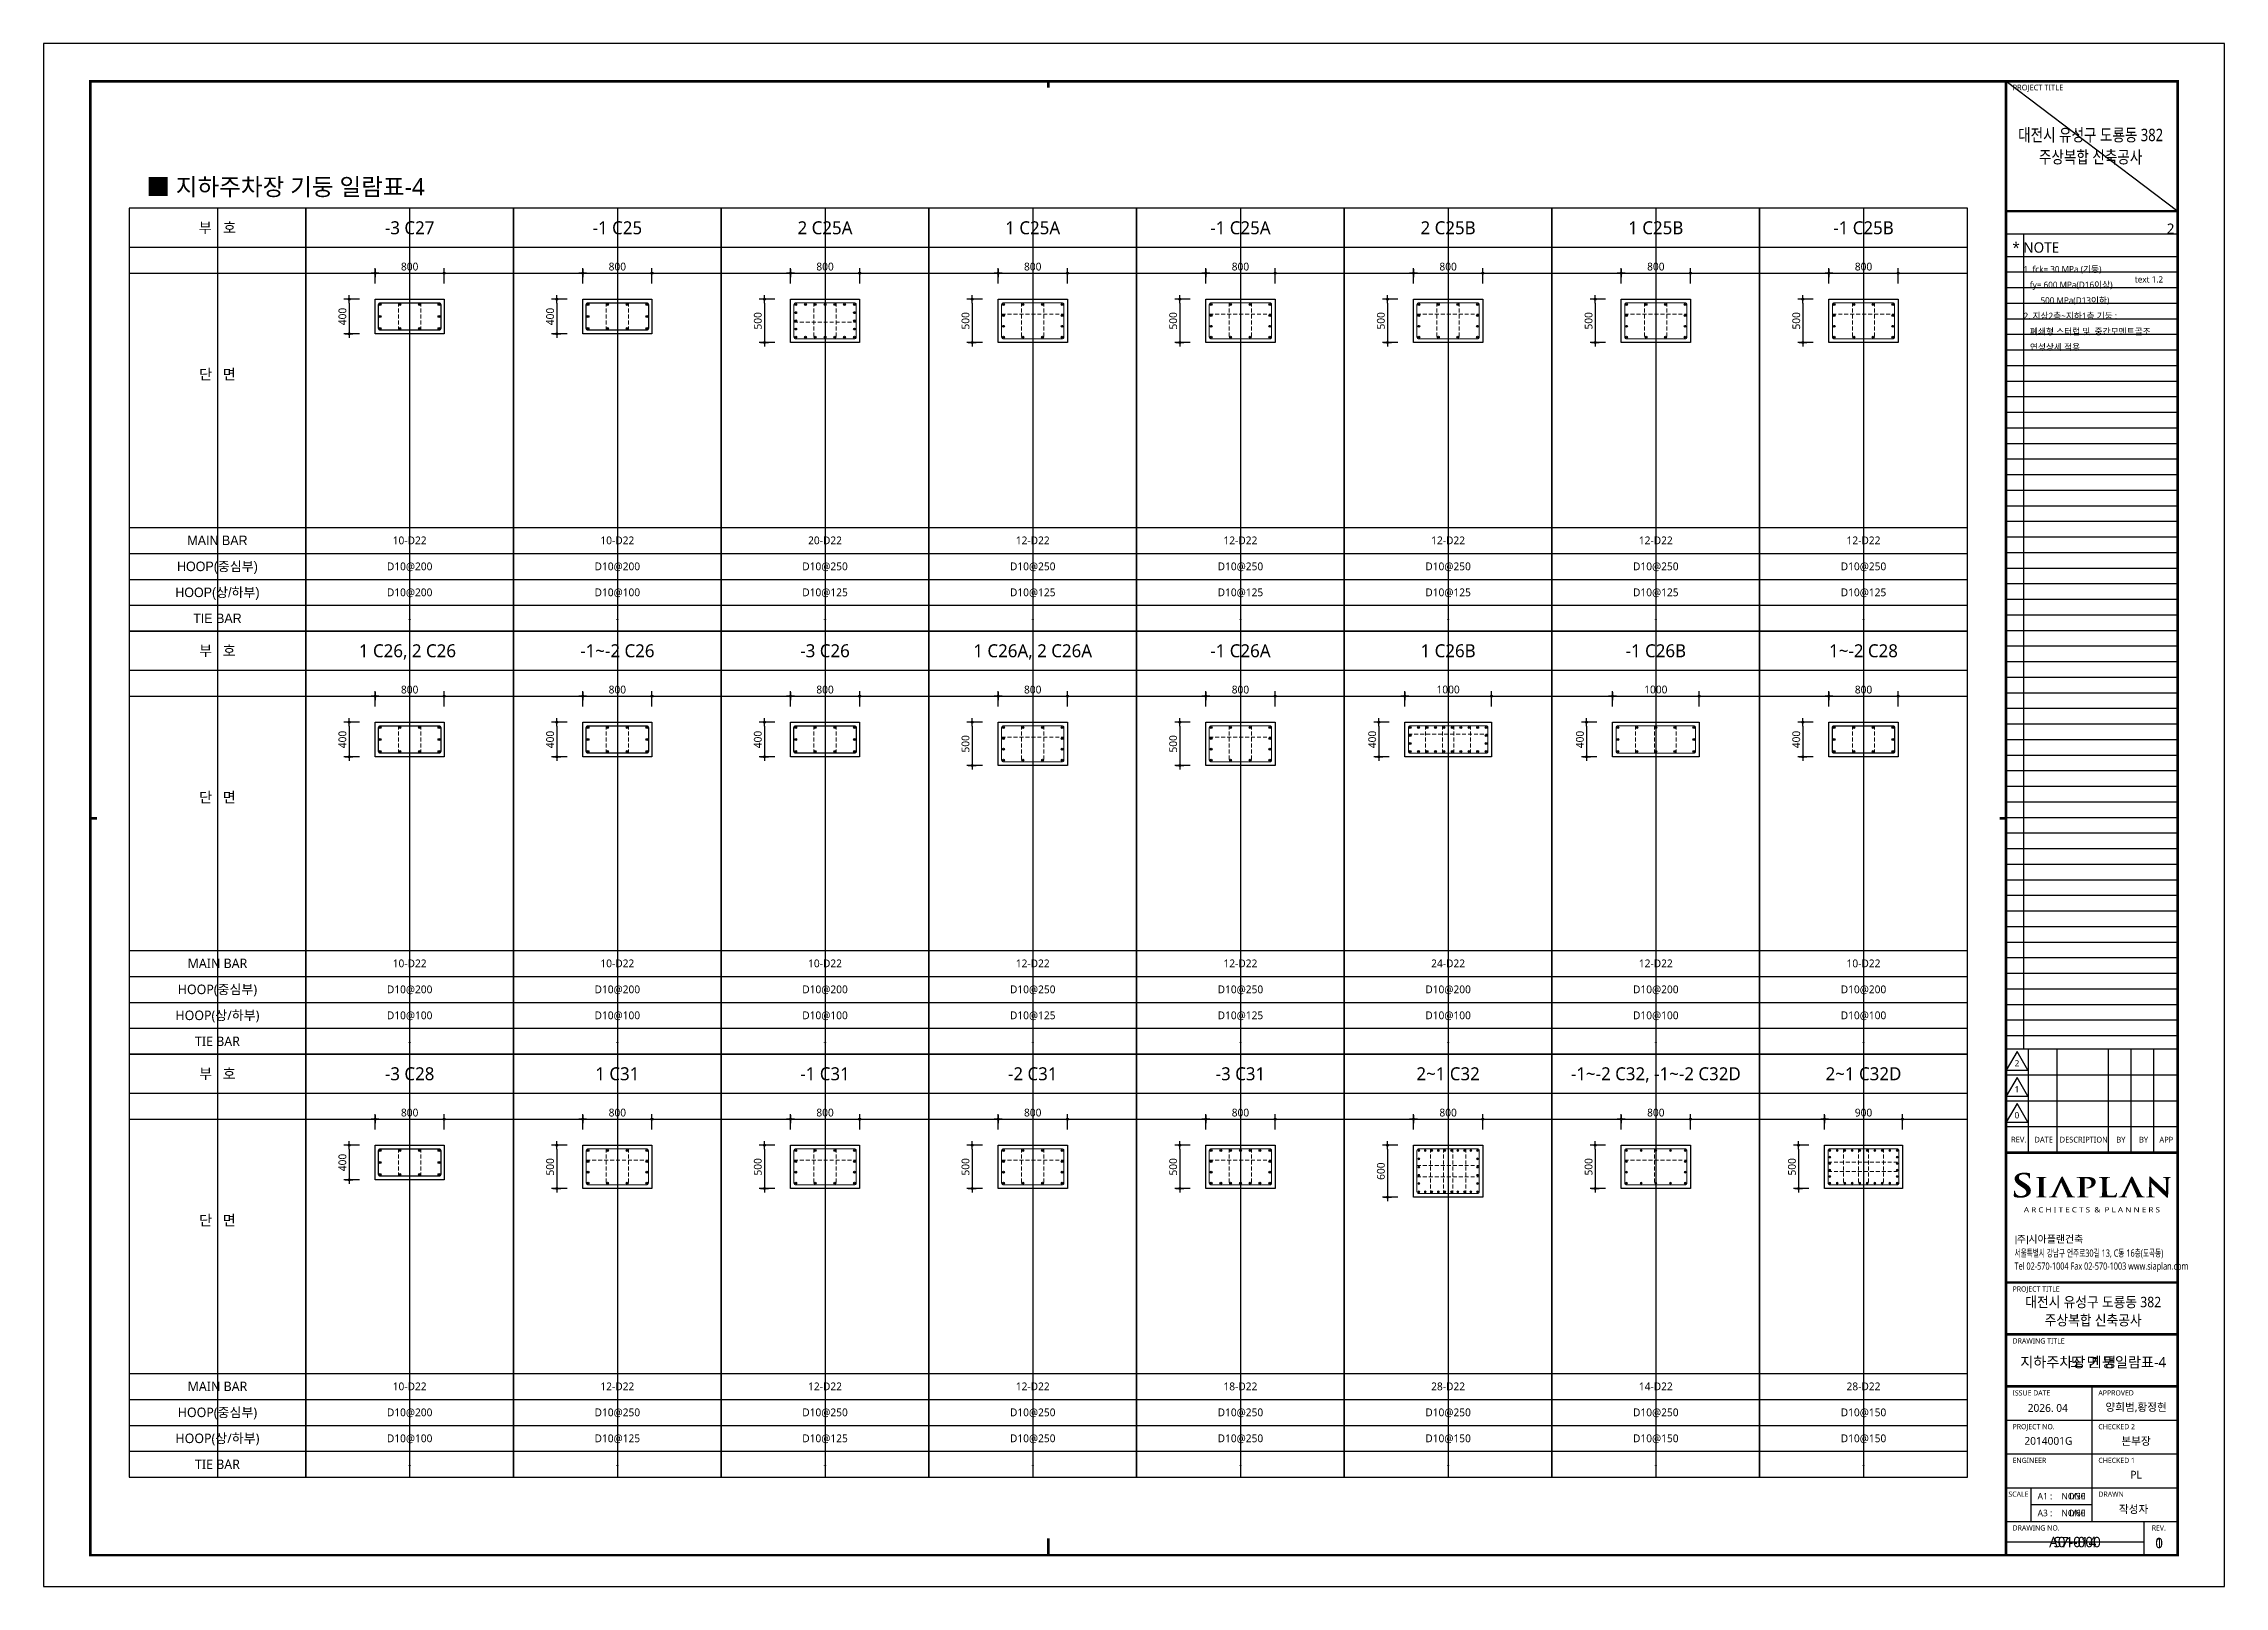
# Model space of a CAD drawing. Header units: millimetres. Extents: x 0 to 252030, y -124740 to 196020.
# Drawn here: x 100830 to 126030, y 160380 to 178200 of the extents above; entities that cross this region are included whole.
import ezdxf
from ezdxf.enums import TextEntityAlignment as Align

# ---------------------------------------------------------------- set-up
doc = ezdxf.new("R2010")
doc.units = ezdxf.units.MM
doc.header["$LTSCALE"] = 30
doc.linetypes.add('HID', pattern=[2.3, 1.5, -0.8])
doc.layers.get('DEFPOINTS').update_dxf_attribs({"color": 142})
for name, color, linetype in [('0-SEC1', 3, 'Continuous'), ('AA-SHEET-TEXT', 3, 'Continuous'), ('CON', 2, 'Continuous'), ('DIM', 7, 'Continuous'), ('S-철근', 3, 'Continuous'), ('SHEET', 7, 'Continuous'), ('TEX', 3, 'Continuous'), ('TEXT', 6, 'Continuous'), ('TXT', 3, 'Continuous'), ('XR-FORM_(도룡동)$0$AA-SHEET', 9, 'Continuous'), ('XR-FORM_(도룡동)$0$Sheet', 7, 'Continuous'), ('XR-FORM_(도룡동)$0$Sheet-text', 3, 'Continuous'), ('XR-FORM_(도룡동)$0$TEXT', 3, 'Continuous')]:
    doc.layers.add(name, color=color, linetype=linetype)
doc.layers.add('HoopBar', color=1, linetype='Continuous', lineweight=0)
doc.layers.add('TieBar', color=7, linetype='HID', lineweight=0)
doc.styles.get("Standard").update_dxf_attribs({"font": 'malgun.ttf'})
doc.styles.add('XR-FORM$0$맑은고딕', font='malgun.ttf')
doc.styles.add('XR-FORM_(도룡동)$0$맑은고딕', font='malgun.ttf')
doc.styles.add('XR-FORM_(도룡동)$0$충북옥천_FORM$0$맑은고딕', font='malgun.ttf')
doc.styles.add('XR-FORM_(도룡동)$1$맑은고딕', font='malgun.ttf')
doc.styles.add('XR-FORM_(도룡동)$2$맑은고딕', font='malgun.ttf')
doc.styles.add('XR-FORM_(도룡동)$3$맑은고딕', font='malgun.ttf')
doc.styles.add('돋움', font='Dotum.ttf')
doc.styles.add('맑은 고딕', font='malgun.ttf')
doc.styles.add('맑은고딕', font='malgun.ttf')
doc.dimstyles.new('30NDIM', dxfattribs={"dimscale": 50, "dimtxt": 3, "dimasz": 1.5, "dimexe": 2, "dimexo": 6, "dimgap": 1, "dimtad": 1, "dimdec": 0, "dimrnd": 0.25, "dimzin": 0, "dimdsep": 46, "dimtxsty": 'Standard', "dimblk": 'Z_DOT', "dimcen": 5, "dimclrd": 256, "dimclre": 256, "dimclrt": 3, "dimadec": 0, "dimazin": 0, "dimtm": 1e-09, "dimtfac": 1, "dimtdec": 0, "dimtix": 1, "dimtmove": 2, "dimatfit": 1, "dimldrblk": 'Z_DOT', "dimfxl": 1, "dimtolj": 1, "dimtzin": 0, "dimarcsym": 0})

msp = doc.modelspace()

# ---------------------------------------------------------------- texts
at = {"layer": 'AA-SHEET-TEXT'}
for s, style, p in [('지하주차장 기둥일람표-4', 'XR-FORM$0$맑은고딕', (124513.90026, 162969.9794)), ('S7-014', 'XR-FORM_(도룡동)$2$맑은고딕', (124303.50013, 160891.90968)), ('0', '맑은고딕', (125275.95675, 160881.07997))]:
    msp.add_text(s, height=120, dxfattribs=dict(at, style=style)).set_placement(p, align=Align.MIDDLE_CENTER)
for s, style, p in [('1/30', 'XR-FORM_(도룡동)$0$맑은고딕', (124425.41387, 161422.15212)), ('1/60', 'XR-FORM_(도룡동)$1$맑은고딕', (124425.41387, 161227.38398))]:
    msp.add_text(s, height=75, dxfattribs=dict(at, style=style)).set_placement(p, align=Align.MIDDLE_RIGHT)
at = {"layer": 'TEXT', "style": '맑은 고딕'}
msp.add_text('■ 지하주차장 기둥 일람표-4', height=200, dxfattribs=at).set_placement((102016.07521, 176545.93531), align=Align.MIDDLE_LEFT)
at = {"layer": 'TXT', "color": 2, "style": '맑은 고딕'}
for s, p in [('-3 C27', (105059.75052, 176072.99975)), ('-1 C25', (107459.75027, 176072.99992)), ('2 C25A', (109859.75027, 176072.99992)), ('1 C25A', (112259.75027, 176072.99992)), ('-1 C25A', (114659.75027, 176072.99992)), ('2 C25B', (117059.75027, 176073.00024)), ('1 C25B', (119459.75027, 176073.00024)), ('-1 C25B', (121859.75027, 176073.00024)), ('1 C26, 2 C26 ', (105059.75027, 171186.99992)), ('-1~-2 C26', (107459.75027, 171186.99992)), ('-3 C26', (109859.75027, 171186.99992)), ('1 C26A, 2 C26A', (112259.75027, 171186.99992)), ('-1 C26A', (114659.75027, 171186.99992)), ('1 C26B', (117059.75027, 171186.99992)), ('-1 C26B', (119459.75027, 171186.99992)), ('1~-2 C28', (121859.75027, 171187.00024)), ('-3 C28', (105059.75027, 166300.99992)), ('1 C31', (107459.75027, 166300.99992)), ('-1 C31', (109859.75027, 166300.99992)), ('-2 C31', (112259.75027, 166300.99992)), ('-3 C31', (114659.75027, 166300.99992)), ('2~1 C32', (117059.75027, 166301.00024)), ('-1~-2 C32, -1~-2 C32D', (119459.75027, 166301.00049)), ('2~1 C32D', (121859.75002, 166301.00024))]:
    msp.add_text(s, height=150, dxfattribs=at).set_placement(p, align=Align.MIDDLE_CENTER)
at = {"layer": 'TXT', "style": '맑은 고딕'}
for s, p in [('10-D22', (105059.75052, 172461.99975)), ('10-D22', (107459.75027, 172461.99992)), ('20-D22', (109859.75027, 172461.99992)), ('12-D22', (112259.75027, 172461.99992)), ('12-D22', (114659.75027, 172461.99992)), ('12-D22', (117059.75027, 172462.00024)), ('12-D22', (119459.75027, 172462.00024)), ('12-D22', (121859.75027, 172462.00024)), ('D10@200', (105059.75052, 172161.99975)), ('D10@200', (107459.75027, 172161.99992)), ('D10@250', (109859.75027, 172161.99992)), ('D10@250', (112259.75027, 172161.99992)), ('D10@250', (114659.75027, 172161.99992)), ('D10@250', (117059.75027, 172162.00024)), ('D10@250', (119459.75027, 172162.00024)), ('D10@250', (121859.75027, 172162.00024)), ('D10@200', (105059.75052, 171861.99975)), ('D10@100', (107459.75027, 171861.99992)), ('D10@125', (109859.75027, 171861.99992)), ('D10@125', (112259.75027, 171861.99992)), ('D10@125', (114659.75027, 171861.99992)), ('D10@125', (117059.75027, 171862.00024)), ('D10@125', (119459.75027, 171862.00024)), ('D10@125', (121859.75027, 171862.00024)), ('-', (105059.75052, 171561.99975)), ('-', (107459.75027, 171561.99992)), ('-', (109859.75027, 171561.99992)), ('-', (112259.75027, 171561.99992)), ('-', (114659.75027, 171561.99992)), ('-', (117059.75027, 171562.00024)), ('-', (119459.75027, 171562.00024)), ('-', (121859.75027, 171562.00024)), ('10-D22', (105059.75027, 167575.99992)), ('10-D22', (107459.75027, 167575.99992)), ('10-D22', (109859.75027, 167575.99992)), ('12-D22', (112259.75027, 167575.99992)), ('12-D22', (114659.75027, 167575.99992)), ('24-D22', (117059.75027, 167575.99992)), ('12-D22', (119459.75027, 167575.99992)), ('10-D22', (121859.75027, 167576.00024)), ('D10@200', (105059.75027, 167275.99992)), ('D10@200', (107459.75027, 167275.99992)), ('D10@200', (109859.75027, 167275.99992)), ('D10@250', (112259.75027, 167275.99992)), ('D10@250', (114659.75027, 167275.99992)), ('D10@200', (117059.75027, 167275.99992)), ('D10@200', (119459.75027, 167275.99992)), ('D10@200', (121859.75027, 167276.00024)), ('D10@100', (105059.75027, 166975.99992)), ('D10@100', (107459.75027, 166975.99992)), ('D10@100', (109859.75027, 166975.99992)), ('D10@125', (112259.75027, 166975.99992)), ('D10@125', (114659.75027, 166975.99992)), ('D10@100', (117059.75027, 166975.99992)), ('D10@100', (119459.75027, 166975.99992)), ('D10@100', (121859.75027, 166976.00024)), ('-', (105059.75027, 166675.99992)), ('-', (107459.75027, 166675.99992)), ('-', (109859.75027, 166675.99992)), ('-', (112259.75027, 166675.99992)), ('-', (114659.75027, 166675.99992)), ('-', (117059.75027, 166675.99992)), ('-', (119459.75027, 166675.99992)), ('-', (121859.75027, 166676.00024)), ('10-D22', (105059.75027, 162689.99992)), ('12-D22', (107459.75027, 162689.99992)), ('12-D22', (109859.75027, 162689.99992)), ('12-D22', (112259.75027, 162689.99992)), ('18-D22', (114659.75027, 162689.99992)), ('28-D22', (117059.75027, 162690.00024)), ('14-D22', (119459.75027, 162690.00024)), ('28-D22', (121859.75002, 162690.00024)), ('D10@200', (105059.75027, 162389.99992)), ('D10@250', (107459.75027, 162389.99992)), ('D10@250', (109859.75027, 162389.99992)), ('D10@250', (112259.75027, 162389.99992)), ('D10@250', (114659.75027, 162389.99992)), ('D10@250', (117059.75027, 162390.00024)), ('D10@250', (119459.75027, 162390.00024)), ('D10@150', (121859.75002, 162390.00024)), ('D10@100', (105059.75027, 162089.99992)), ('D10@125', (107459.75027, 162089.99992)), ('D10@125', (109859.75027, 162089.99992)), ('D10@250', (112259.75027, 162089.99992)), ('D10@250', (114659.75027, 162089.99992)), ('D10@150', (117059.75027, 162090.00024)), ('D10@150', (119459.75027, 162090.00024)), ('D10@150', (121859.75002, 162090.00024)), ('-', (105059.75027, 161789.99992)), ('-', (107459.75027, 161789.99992)), ('-', (109859.75027, 161789.99992)), ('-', (112259.75027, 161789.99992)), ('-', (114659.75027, 161789.99992)), ('-', (117059.75027, 161790.00024)), ('-', (119459.75027, 161790.00024)), ('-', (121859.75002, 161790.00024))]:
    msp.add_text(s, height=90, dxfattribs=at).set_placement(p, align=Align.MIDDLE_CENTER)

# ---------------------------------------------------------------- blocks, each defined once
blk = doc.blocks.new('XR-FORM_(도룡동)$0$S')
at = {"layer": 'XR-FORM_(도룡동)$0$Sheet'}
h = blk.add_hatch(color=6, dxfattribs=at)
edge = h.paths.add_edge_path()
edge.add_spline(control_points=[(76338, 15545), (76338, 15545), (76295, 15571), (76295, 15571), (76172, 15645), (76132, 15687), (76132, 15744), (76132, 15817), (76203, 15865), (76313, 15865), (76409, 15865), (76454, 15832), (76479, 15807), (76511, 15775), (76518, 15737), (76518, 15729), (76518, 15711), (76524, 15702), (76538, 15702), (76557, 15702), (76559, 15724), (76559, 15744), (76559, 15811), (76562, 15848), (76564, 15870), (76564, 15870), (76565, 15890), (76565, 15890), (76565, 15905), (76548, 15908), (76540, 15909), (76494, 15919), (76430, 15930), (76333, 15930), (76119, 15930), (75970, 15833), (75970, 15695), (75970, 15588), (76037, 15502), (76202, 15401), (76202, 15401), (76273, 15357), (76273, 15357), (76398, 15281), (76423, 15225), (76423, 15165), (76423, 15099), (76352, 15030), (76220, 15030), (76155, 15030), (76041, 15045), (76002, 15150), (75994, 15172), (75988, 15197), (75988, 15211), (75988, 15217), (75988, 15236), (75968, 15236), (75948, 15236), (75946, 15209), (75945, 15201), (75945, 15201), (75945, 15197), (75945, 15197), (75943, 15174), (75938, 15104), (75938, 15040), (75938, 15011), (75943, 15004), (75970, 14994), (76035, 14972), (76103, 14962), (76198, 14962), (76298, 14962), (76379, 14979), (76447, 15013), (76575, 15079), (76595, 15177), (76595, 15230), (76595, 15347), (76528, 15430), (76338, 15545)], knot_values=[0, 0, 0, 0, 1, 1, 1, 2, 2, 2, 3, 3, 3, 4, 4, 4, 5, 5, 5, 6, 6, 6, 7, 7, 7, 8, 8, 8, 9, 9, 9, 10, 10, 10, 11, 11, 11, 12, 12, 12, 13, 13, 13, 14, 14, 14, 15, 15, 15, 16, 16, 16, 17, 17, 17, 18, 18, 18, 19, 19, 19, 20, 20, 20, 21, 21, 21, 22, 22, 22, 23, 23, 23, 24, 24, 24, 25, 25, 25, 26, 26, 26, 27, 27, 27, 27], degree=3, periodic=0)
h = blk.add_hatch(color=6, dxfattribs=at)
edge = h.paths.add_edge_path()
edge.add_spline(control_points=[(77180, 15007), (77180, 15007), (77166, 15007), (77166, 15007), (77156, 15007), (77148, 15007), (77134, 15009), (77098, 15014), (77093, 15029), (77089, 15056), (77084, 15098), (77084, 15641), (77086, 15677), (77089, 15714), (77100, 15725), (77131, 15729), (77143, 15731), (77153, 15732), (77163, 15732), (77163, 15732), (77180, 15732), (77180, 15732), (77188, 15732), (77195, 15739), (77195, 15747), (77195, 15755), (77188, 15761), (77180, 15761), (77180, 15761), (76814, 15761), (76814, 15761), (76806, 15761), (76800, 15755), (76800, 15747), (76800, 15739), (76806, 15732), (76814, 15732), (76814, 15732), (76832, 15732), (76832, 15732), (76847, 15732), (76860, 15730), (76871, 15728), (76897, 15723), (76909, 15710), (76912, 15677), (76912, 15677), (76912, 15677), (76912, 15677), (76914, 15650), (76915, 15103), (76908, 15057), (76904, 15025), (76895, 15014), (76873, 15011), (76858, 15008), (76843, 15007), (76827, 15007), (76826, 15007), (76814, 15007), (76814, 15007), (76806, 15007), (76800, 15000), (76800, 14992), (76800, 14984), (76806, 14977), (76814, 14977), (76814, 14977), (77180, 14977), (77180, 14977), (77188, 14977), (77195, 14984), (77195, 14992), (77195, 15000), (77188, 15007), (77180, 15007)], knot_values=[0, 0, 0, 0, 1, 1, 1, 2, 2, 2, 3, 3, 3, 4, 4, 4, 5, 5, 5, 6, 6, 6, 7, 7, 7, 8, 8, 8, 9, 9, 9, 10, 10, 10, 11, 11, 11, 12, 12, 12, 13, 13, 13, 14, 14, 14, 15, 15, 15, 16, 16, 16, 17, 17, 17, 18, 18, 18, 19, 19, 19, 20, 20, 20, 21, 21, 21, 22, 22, 22, 23, 23, 23, 24, 24, 24, 25, 25, 25, 25], degree=3, periodic=0)
h = blk.add_hatch(color=6, dxfattribs=at)
edge = h.paths.add_edge_path()
edge.add_spline(control_points=[(78289, 15008), (78289, 15008), (78256, 15008), (78256, 15008), (78252, 15008), (78248, 15009), (78243, 15010), (78220, 15014), (78192, 15028), (78158, 15085), (78158, 15085), (77848, 15727), (77836, 15749), (77824, 15773), (77816, 15784), (77802, 15784), (77787, 15784), (77771, 15771), (77757, 15741), (77757, 15741), (77450, 15097), (77450, 15097), (77424, 15042), (77401, 15015), (77350, 15010), (77342, 15009), (77328, 15008), (77317, 15008), (77317, 15008), (77304, 15008), (77304, 15008), (77298, 15008), (77292, 15002), (77292, 14994), (77292, 14987), (77298, 14980), (77304, 14980), (77304, 14980), (77609, 14980), (77609, 14980), (77615, 14980), (77621, 14987), (77621, 14994), (77621, 15002), (77615, 15008), (77609, 15008), (77609, 15008), (77576, 15008), (77576, 15008), (77539, 15008), (77534, 15021), (77534, 15033), (77534, 15044), (77540, 15068), (77552, 15094), (77552, 15094), (77762, 15561), (77762, 15561), (77762, 15561), (78005, 15016), (78004, 15016), (78005, 15014), (78005, 15012), (78004, 15010), (78003, 15008), (78001, 15008), (77998, 15008), (77998, 15008), (77984, 15008), (77984, 15008), (77978, 15008), (77972, 15002), (77972, 14994), (77972, 14987), (77978, 14980), (77984, 14980), (77984, 14980), (78289, 14980), (78289, 14980), (78295, 14980), (78301, 14987), (78301, 14994), (78301, 15002), (78295, 15008), (78289, 15008)], knot_values=[0, 0, 0, 0, 1, 1, 1, 2, 2, 2, 3, 3, 3, 4, 4, 4, 5, 5, 5, 6, 6, 6, 7, 7, 7, 8, 8, 8, 9, 9, 9, 10, 10, 10, 11, 11, 11, 12, 12, 12, 13, 13, 13, 14, 14, 14, 15, 15, 15, 16, 16, 16, 17, 17, 17, 18, 18, 18, 19, 19, 19, 20, 20, 20, 21, 21, 21, 22, 22, 22, 23, 23, 23, 24, 24, 24, 25, 25, 25, 26, 26, 26, 27, 27, 27, 28, 28, 28, 28], degree=3, periodic=0)
h = blk.add_hatch(color=250, dxfattribs=at)
edge = h.paths.add_edge_path()
edge.add_spline(control_points=[(78762, 15355), (78740, 15355), (78721, 15354), (78721, 15339), (78721, 15329), (78732, 15327), (78739, 15326), (78739, 15326), (78761, 15325), (78768, 15325), (78956, 15325), (79092, 15431), (79092, 15577), (79092, 15629), (79059, 15678), (79025, 15703), (79003, 15719), (78945, 15762), (78781, 15762), (78781, 15762), (78772, 15762), (78771, 15762), (78771, 15762), (78376, 15762), (78376, 15762), (78367, 15762), (78360, 15756), (78360, 15748), (78360, 15740), (78367, 15734), (78376, 15734), (78376, 15734), (78423, 15734), (78423, 15734), (78429, 15733), (78435, 15733), (78438, 15732), (78480, 15725), (78488, 15709), (78491, 15677), (78491, 15677), (78491, 15677), (78491, 15677), (78493, 15651), (78494, 15108), (78487, 15062), (78481, 15030), (78474, 15013), (78453, 15010), (78437, 15007), (78422, 15006), (78407, 15006), (78406, 15006), (78396, 15006), (78396, 15006), (78387, 15006), (78380, 14999), (78380, 14991), (78380, 14983), (78387, 14977), (78396, 14977), (78396, 14977), (78791, 14977), (78791, 14977), (78800, 14977), (78807, 14983), (78807, 14991), (78807, 14999), (78800, 15006), (78791, 15006), (78791, 15006), (78781, 15006), (78781, 15006), (78761, 15006), (78733, 15008), (78715, 15010), (78681, 15013), (78672, 15031), (78668, 15061), (78662, 15105), (78662, 15684), (78662, 15690), (78662, 15699), (78664, 15704), (78669, 15705), (78679, 15708), (78707, 15709), (78729, 15709), (78757, 15709), (78810, 15704), (78857, 15670), (78924, 15623), (78931, 15562), (78931, 15520), (78931, 15418), (78833, 15355), (78762, 15355)], knot_values=[0, 0, 0, 0, 1, 1, 1, 2, 2, 2, 3, 3, 3, 4, 4, 4, 5, 5, 5, 6, 6, 6, 7, 7, 7, 8, 8, 8, 9, 9, 9, 10, 10, 10, 11, 11, 11, 12, 12, 12, 13, 13, 13, 14, 14, 14, 15, 15, 15, 16, 16, 16, 17, 17, 17, 18, 18, 18, 19, 19, 19, 20, 20, 20, 21, 21, 21, 22, 22, 22, 23, 23, 23, 24, 24, 24, 25, 25, 25, 26, 26, 26, 27, 27, 27, 28, 28, 28, 29, 29, 29, 30, 30, 30, 31, 31, 31, 32, 32, 32, 32], degree=3, periodic=0)
h = blk.add_hatch(color=250, dxfattribs=at)
edge = h.paths.add_edge_path()
edge.add_spline(control_points=[(79896, 15147), (79880, 15147), (79878, 15134), (79877, 15128), (79875, 15109), (79860, 15082), (79845, 15069), (79815, 15043), (79768, 15042), (79696, 15042), (79592, 15042), (79561, 15049), (79541, 15063), (79541, 15063), (79541, 15063), (79541, 15063), (79522, 15076), (79515, 15314), (79515, 15460), (79515, 15617), (79515, 15645), (79518, 15677), (79521, 15714), (79532, 15724), (79562, 15729), (79578, 15731), (79599, 15732), (79612, 15732), (79620, 15732), (79633, 15732), (79638, 15739), (79640, 15742), (79641, 15745), (79641, 15748), (79641, 15756), (79634, 15762), (79626, 15762), (79626, 15762), (79235, 15762), (79235, 15762), (79226, 15762), (79220, 15756), (79220, 15748), (79220, 15743), (79222, 15738), (79227, 15736), (79227, 15735), (79229, 15735), (79229, 15734), (79235, 15732), (79243, 15732), (79247, 15732), (79265, 15732), (79280, 15731), (79290, 15729), (79331, 15722), (79340, 15709), (79342, 15677), (79344, 15651), (79345, 15108), (79338, 15062), (79332, 15030), (79326, 15013), (79304, 15010), (79290, 15007), (79276, 15006), (79262, 15006), (79262, 15006), (79245, 15006), (79245, 15006), (79237, 15006), (79230, 14999), (79230, 14991), (79230, 14983), (79237, 14977), (79245, 14977), (79245, 14977), (79615, 14977), (79615, 14977), (79615, 14977), (79805, 14976), (79805, 14976), (79874, 14976), (79882, 14981), (79891, 15006), (79901, 15036), (79910, 15113), (79910, 15125), (79910, 15135), (79910, 15147), (79896, 15147)], knot_values=[0, 0, 0, 0, 1, 1, 1, 2, 2, 2, 3, 3, 3, 4, 4, 4, 5, 5, 5, 6, 6, 6, 7, 7, 7, 8, 8, 8, 9, 9, 9, 10, 10, 10, 11, 11, 11, 12, 12, 12, 13, 13, 13, 14, 14, 14, 15, 15, 15, 16, 16, 16, 17, 17, 17, 18, 18, 18, 19, 19, 19, 20, 20, 20, 21, 21, 21, 22, 22, 22, 23, 23, 23, 24, 24, 24, 25, 25, 25, 26, 26, 26, 27, 27, 27, 28, 28, 28, 29, 29, 29, 30, 30, 30, 30], degree=3, periodic=0)
h = blk.add_hatch(color=250, dxfattribs=at)
edge = h.paths.add_edge_path()
edge.add_spline(control_points=[(80974, 15008), (80974, 15008), (80942, 15008), (80942, 15008), (80937, 15008), (80933, 15009), (80928, 15010), (80905, 15014), (80878, 15028), (80843, 15085), (80843, 15085), (80533, 15727), (80521, 15749), (80509, 15773), (80501, 15784), (80487, 15784), (80472, 15784), (80457, 15771), (80442, 15741), (80442, 15741), (80135, 15097), (80135, 15097), (80109, 15042), (80086, 15015), (80035, 15010), (80027, 15009), (80013, 15008), (80002, 15008), (80002, 15008), (79989, 15008), (79989, 15008), (79983, 15008), (79977, 15002), (79977, 14994), (79977, 14987), (79983, 14980), (79989, 14980), (79989, 14980), (80294, 14980), (80294, 14980), (80300, 14980), (80306, 14987), (80306, 14994), (80306, 15002), (80300, 15008), (80294, 15008), (80294, 15008), (80261, 15008), (80261, 15008), (80224, 15008), (80219, 15021), (80219, 15033), (80219, 15044), (80225, 15068), (80237, 15094), (80237, 15094), (80447, 15561), (80447, 15561), (80447, 15561), (80690, 15016), (80690, 15016), (80690, 15014), (80690, 15012), (80689, 15010), (80688, 15008), (80686, 15008), (80683, 15008), (80683, 15008), (80669, 15008), (80669, 15008), (80663, 15008), (80657, 15002), (80657, 14994), (80657, 14987), (80663, 14980), (80669, 14980), (80669, 14980), (80974, 14980), (80974, 14980), (80980, 14980), (80986, 14987), (80986, 14994), (80986, 15002), (80980, 15008), (80974, 15008)], knot_values=[0, 0, 0, 0, 1, 1, 1, 2, 2, 2, 3, 3, 3, 4, 4, 4, 5, 5, 5, 6, 6, 6, 7, 7, 7, 8, 8, 8, 9, 9, 9, 10, 10, 10, 11, 11, 11, 12, 12, 12, 13, 13, 13, 14, 14, 14, 15, 15, 15, 16, 16, 16, 17, 17, 17, 18, 18, 18, 19, 19, 19, 20, 20, 20, 21, 21, 21, 22, 22, 22, 23, 23, 23, 24, 24, 24, 25, 25, 25, 26, 26, 26, 27, 27, 27, 28, 28, 28, 28], degree=3, periodic=0)
h = blk.add_hatch(color=250, dxfattribs=at)
edge = h.paths.add_edge_path()
edge.add_spline(control_points=[(81976, 15761), (81976, 15761), (81692, 15761), (81692, 15761), (81686, 15761), (81681, 15755), (81681, 15747), (81681, 15739), (81686, 15732), (81692, 15732), (81692, 15732), (81700, 15732), (81702, 15732), (81718, 15732), (81744, 15732), (81760, 15726), (81783, 15717), (81794, 15705), (81795, 15641), (81795, 15641), (81806, 15233), (81806, 15224), (81806, 15224), (81806, 15202), (81806, 15202), (81797, 15210), (81212, 15762), (81212, 15762), (81199, 15775), (81187, 15784), (81176, 15784), (81158, 15784), (81158, 15750), (81158, 15740), (81158, 15740), (81148, 15134), (81148, 15134), (81147, 15045), (81143, 15018), (81117, 15011), (81101, 15006), (81079, 15006), (81068, 15006), (81067, 15006), (81057, 15006), (81057, 15006), (81051, 15006), (81046, 14999), (81046, 14991), (81046, 14983), (81051, 14976), (81057, 14976), (81057, 14976), (81353, 14976), (81353, 14976), (81359, 14976), (81364, 14983), (81364, 14991), (81364, 14999), (81359, 15006), (81353, 15006), (81353, 15006), (81342, 15006), (81340, 15006), (81324, 15006), (81303, 15006), (81284, 15013), (81268, 15018), (81251, 15035), (81248, 15122), (81248, 15122), (81237, 15522), (81236, 15534), (81241, 15530), (81780, 15014), (81821, 14978), (81833, 14966), (81851, 14966), (81864, 14966), (81880, 14966), (81882, 14986), (81882, 15002), (81882, 15002), (81894, 15649), (81894, 15649), (81895, 15706), (81903, 15722), (81931, 15729), (81944, 15732), (81952, 15732), (81963, 15732), (81965, 15732), (81976, 15732), (81976, 15732), (81982, 15732), (81987, 15739), (81987, 15747), (81987, 15755), (81982, 15761), (81976, 15761)], knot_values=[0, 0, 0, 0, 1, 1, 1, 2, 2, 2, 3, 3, 3, 4, 4, 4, 5, 5, 5, 6, 6, 6, 7, 7, 7, 8, 8, 8, 9, 9, 9, 10, 10, 10, 11, 11, 11, 12, 12, 12, 13, 13, 13, 14, 14, 14, 15, 15, 15, 16, 16, 16, 17, 17, 17, 18, 18, 18, 19, 19, 19, 20, 20, 20, 21, 21, 21, 22, 22, 22, 23, 23, 23, 24, 24, 24, 25, 25, 25, 26, 26, 26, 27, 27, 27, 28, 28, 28, 29, 29, 29, 30, 30, 30, 31, 31, 31, 32, 32, 32, 33, 33, 33, 33], degree=3, periodic=0)
at = {"layer": 'DEFPOINTS'}
for p, q in [((75750, 52950), (82250, 52950)), ((75640, 52073), (82226, 52073)), ((76315, 52073), (76315, 20700)), ((82250, 51196), (75640, 51196)), ((82250, 50596), (75640, 50596)), ((82250, 49996), (75640, 49996)), ((82250, 49396), (75640, 49396)), ((82250, 48796), (75640, 48796)), ((82250, 48196), (75640, 48196)), ((82250, 47596), (75640, 47596)), ((82250, 46996), (75640, 46996)), ((82250, 46396), (75640, 46396)), ((82250, 45796), (75640, 45796)), ((82250, 45196), (75640, 45196)), ((82250, 44596), (75640, 44596)), ((82250, 43996), (75640, 43996)), ((82250, 43396), (75640, 43396)), ((82250, 42796), (75640, 42796)), ((82250, 42196), (75640, 42196)), ((82250, 41596), (75640, 41596)), ((82250, 40996), (75640, 40996)), ((82250, 40396), (75640, 40396)), ((82250, 39796), (75640, 39796)), ((82250, 39196), (75640, 39196)), ((82250, 38596), (75640, 38596)), ((82250, 37996), (75640, 37996)), ((82250, 37396), (75640, 37396)), ((82250, 36796), (75640, 36796)), ((82250, 36196), (75640, 36196)), ((82250, 35596), (75640, 35596)), ((82250, 34996), (75640, 34996)), ((82250, 34396), (75640, 34396)), ((82250, 33796), (75640, 33796)), ((82250, 33196), (75640, 33196)), ((82250, 32596), (75640, 32596)), ((82250, 31996), (75640, 31996)), ((82250, 31396), (75640, 31396)), ((82250, 30796), (75640, 30796)), ((82250, 30196), (75640, 30196)), ((82250, 29596), (75640, 29596)), ((82250, 28996), (75640, 28996)), ((82250, 28396), (75640, 28396)), ((82250, 27796), (75640, 27796)), ((82250, 27196), (75640, 27196)), ((82250, 26596), (75640, 26596)), ((82250, 25996), (75640, 25996)), ((82250, 25396), (75640, 25396)), ((82250, 24796), (75640, 24796)), ((82250, 24196), (75640, 24196)), ((82250, 23596), (75640, 23596)), ((82250, 22996), (75640, 22996)), ((82250, 22396), (75640, 22396)), ((82250, 21796), (75640, 21796)), ((82250, 21196), (75640, 21196)), ((80950, 1706), (75640, 1706))]:
    blk.add_line(p, q, dxfattribs=at)
at = {"layer": 'XR-FORM_(도룡동)$0$AA-SHEET', "const_width": 99.9}
blk.add_lwpolyline([(75750, 52950), (82250, 52950)], dxfattribs=at)
at = {"layer": 'XR-FORM_(도룡동)$0$Sheet'}
for p, q in [((75590, 20700), (82204, 20700)), ((76490, 20700), (76490, 16700)), ((77590, 20700), (77590, 16700)), ((79575, 20700), (79575, 16700)), ((80450, 20700), (80450, 16700)), ((81325, 20700), (81325, 16700)), ((75640, 19700), (82254, 19700)), ((75640, 18700), (82254, 18700)), ((75640, 17700), (82254, 17700)), ((78945, 7700), (78945, 2500)), ((75640, 6400), (82250, 6400)), ((75640, 5100), (82250, 5100)), ((75640, 3800), (82250, 3800)), ((76591, 3798), (76591, 2500)), ((76591, 3149), (78945, 3149)), ((75640, 2500), (82250, 2500)), ((80950, 2500), (80950, 1200))]:
    blk.add_line(p, q, dxfattribs=at)
at = {"layer": 'XR-FORM_(도룡동)$0$Sheet', "const_width": 100}
blk.add_lwpolyline([(1850, 57950), (82250, 57950), (82250, 1200), (1850, 1200)], close=True, dxfattribs=at)
at = {"layer": 'XR-FORM_(도룡동)$0$Sheet', "linetype": 'Continuous', "const_width": 100}
for points in [[(38745, 57950), (38745, 57700)], [(2100, 29575), (1850, 29575)], [(75640, 29575), (75390, 29575)], [(38745, 1846), (38745, 1200)]]:
    blk.add_lwpolyline(points, dxfattribs=at)
at = {"layer": 'XR-FORM_(도룡동)$0$Sheet', "const_width": 100}
for points in [[(75640, 57950), (75640, 1200)], [(75640, 52950), (82250, 52950)], [(75640, 16700), (82250, 16700)], [(75640, 11700), (82250, 11700)], [(75640, 9700), (82250, 9700)], [(75640, 7700), (82250, 7700)]]:
    blk.add_lwpolyline(points, dxfattribs=at)
at = {"layer": 'XR-FORM_(도룡동)$0$Sheet'}
for points in [[(76065, 20589), (75650, 19869), (76481, 19869)], [(76065, 19589), (75650, 18869), (76481, 18869)], [(76065, 18589), (75650, 17869), (76481, 17869)]]:
    blk.add_lwpolyline(points, close=True, dxfattribs=at)
at = {"layer": 'XR-FORM_(도룡동)$0$Sheet', "color": 3, "const_width": 28}
for points in [[(76026, 13508), (76026, 13172)], [(76466, 13508), (76466, 13172)]]:
    blk.add_lwpolyline(points, dxfattribs=at)
at = {"layer": 'DEFPOINTS', "style": 'XR-FORM_(도룡동)$3$맑은고딕'}
blk.add_text('2', height=400, dxfattribs=at).set_placement((82126, 52273), align=Align.MIDDLE_RIGHT)
blk.add_text('text 1.2', height=240, dxfattribs=at).set_placement((80599, 50202))
blk.add_text('도 면 명', height=400, dxfattribs=at).set_placement((78996, 8633), align=Align.MIDDLE_CENTER)
at = {"layer": 'XR-FORM_(도룡동)$0$Sheet', "style": 'XR-FORM_(도룡동)$3$맑은고딕'}
for s, height, p in [('PROJECT TITLE', 220, (75890, 57600)), ('PROJECT TITLE', 200, (75890, 11350)), ('DRAWING TITLE', 200, (75890, 9350)), ('ISSUE DATE', 200, (75890, 7350)), ('APPROVED', 200, (79195, 7350)), ('PROJECT NO. ', 200, (75890, 6050)), ('CHECKED 2 ', 200, (79195, 6050)), ('ENGINEER', 200, (75890, 4750)), ('CHECKED 1 ', 200, (79195, 4750)), ('SCALE', 200, (75730, 3450)), ('DRAWN', 200, (79195, 3450)), ('DRAWING NO.', 200, (75890, 2150)), ('REV.', 200, (81250, 2150))]:
    blk.add_text(s, height=height, dxfattribs=at).set_placement(p)
for s, height, p in [('2', 240, (76059, 20140)), ('1', 240, (76059, 19140)), ('0', 240, (76059, 18140)), (' REV.', 220, (76090, 17200)), ('DATE', 220, (77090, 17200)), ('DESCRIPTION', 220, (78632, 17200)), ('BY', 220, (80062, 17200)), ('BY', 220, (80938, 17200)), ('APP', 220, (81812, 17200))]:
    blk.add_text(s, height=height, dxfattribs=at).set_placement(p, align=Align.MIDDLE)
at = {"layer": 'XR-FORM_(도룡동)$0$Sheet', "color": 3, "style": 'XR-FORM_(도룡동)$3$맑은고딕', "width": 1.2}
blk.add_text('A R C H I T E C T S  &  P L A N N E R S', height=200, dxfattribs=at).set_placement((78947, 14500), align=Align.MIDDLE_CENTER)
at = {"layer": 'XR-FORM_(도룡동)$0$Sheet', "color": 3, "style": 'XR-FORM_(도룡동)$3$맑은고딕'}
blk.add_text('주 시아플랜건축', height=280, dxfattribs=at).set_placement((76057, 13372), align=Align.MIDDLE_LEFT)
at = {"layer": 'XR-FORM_(도룡동)$0$Sheet', "color": 3, "style": 'XR-FORM_(도룡동)$3$맑은고딕', "width": 0.65}
for s, p in [('서울특별시 강남구 언주로30길 13, C동 16층(도곡동)', (75966, 12833)), ('Tel 02-570-1004 Fax 02-570-1003 www.siaplan.com', (75966, 12333))]:
    blk.add_text(s, height=280, dxfattribs=at).set_placement(p, align=Align.MIDDLE_LEFT)
at = {"layer": 'XR-FORM_(도룡동)$0$Sheet-text', "style": 'XR-FORM_(도룡동)$3$맑은고딕'}
blk.add_text('* NOTE', height=400, dxfattribs=at).set_placement((75881, 51550), align=Align.MIDDLE_LEFT)
at = {"layer": 'XR-FORM_(도룡동)$0$TEXT'}
for s, height, style, p in [('2026. 04', 300, 'XR-FORM_(도룡동)$3$맑은고딕', (77247, 6870)), ('A1 : ', 250, 'XR-FORM_(도룡동)$0$충북옥천_FORM$0$맑은고딕', (77179, 3474)), ('A3 : ', 250, 'XR-FORM_(도룡동)$0$충북옥천_FORM$0$맑은고딕', (77179, 2825))]:
    blk.add_text(s, height=height, dxfattribs=dict(at, style=style)).set_placement(p, align=Align.MIDDLE_CENTER)
at = {"layer": 'XR-FORM_(도룡동)$0$TEXT', "style": 'XR-FORM_(도룡동)$3$맑은고딕'}
blk.add_text('양희범,황정현', height=300, dxfattribs=at).set_placement((80649, 6901), align=Align.MIDDLE)
blk = doc.blocks.new('XR-FORM_(도룡동)', base_point=(101.33, -56114.51))
at = {"layer": 'DEFPOINTS'}
blk.add_line((377.95, 289.75), (411, 264.75), dxfattribs=at)
blk.add_lwpolyline([(0, 0), (420, 0), (420, 297), (0, 297)], close=True, dxfattribs=at)
at = {"xscale": 0.005, "yscale": 0.005, "zscale": 0.005}
blk.add_blockref('XR-FORM_(도룡동)$0$S', (-0.25, 0), dxfattribs=at)
at = {"layer": 'DEFPOINTS', "style": 'XR-FORM_(도룡동)$3$맑은고딕'}
for s, p in [('2014001G', (386.1, 28.01)), ('본부장', (402.99, 28.01)), ('PL', (402.99, 21.51))]:
    blk.add_text(s, height=1.5, dxfattribs=at).set_placement(p, align=Align.MIDDLE)
for p in [(393.26, 17.37), (393.26, 14.12)]:
    blk.add_text('NONE', height=1.25, dxfattribs=at).set_placement(p, align=Align.MIDDLE_RIGHT)
for s, height, p in [('작성자', 1.5, (402.51, 14.85)), ('A01-000', 2, (391.22, 8.53))]:
    blk.add_text(s, height=height, dxfattribs=at).set_placement(p, align=Align.MIDDLE_CENTER)
at = {"layer": 'XR-FORM_(도룡동)$0$Sheet-text', "style": 'XR-FORM_(도룡동)$3$맑은고딕', "width": 0.8}
for s, p in [('대전시 유성구 도룡동 382', (394.23, 279.42)), ('주상복합 신축공사', (394.23, 275.17))]:
    blk.add_text(s, height=2.4, dxfattribs=at).set_placement(p, align=Align.MIDDLE_CENTER)
at = {"layer": 'XR-FORM_(도룡동)$0$TEXT', "style": 'XR-FORM_(도룡동)$3$맑은고딕', "width": 0.9}
for s, p in [('대전시 유성구 도룡동 382', (394.73, 54.74)), ('주상복합 신축공사', (394.73, 51.24))]:
    blk.add_text(s, height=2, dxfattribs=at).set_placement(p, align=Align.MIDDLE_CENTER)
at = {"layer": 'XR-FORM_(도룡동)$0$TEXT', "style": 'XR-FORM_(도룡동)$3$맑은고딕'}
blk.add_text('1', height=2, dxfattribs=at).set_placement((407.43, 8.35), align=Align.MIDDLE_CENTER)
blk = doc.blocks.new('*U56')
at = {"layer": 'DEFPOINTS'}
for p, q in [((-1021, 4886), (-1021, 0)), ((-2043, 4136), (0, 4136))]:
    blk.add_line(p, q, dxfattribs=at)
at = {"layer": 'SHEET'}
blk.add_line((-2043, 4436), (0, 4436), dxfattribs=at)
at = {"layer": 'SHEET', "color": 6}
for p, q in [((-2043, 1200), (0, 1200)), ((-2043, 900), (0, 900)), ((-2043, 600), (0, 600)), ((-2043, 300), (0, 300))]:
    blk.add_line(p, q, dxfattribs=at)
at = {"layer": 'SHEET'}
blk.add_lwpolyline([(0, 4886), (-2043, 4886), (-2043, 0), (0, 0)], close=True, dxfattribs=at)
at = {"layer": 'TXT'}
for s, height, style, p in [('부   호', 120, '돋움', (-1021, 4661)), ('단   면', 120, '맑은 고딕', (-1021, 2968)), ('MAIN BAR', 110, '돋움', (-1021, 1050)), ('HOOP(중심부)', 110, '돋움', (-1021, 750)), ('HOOP(상/하부)', 110, '돋움', (-1021, 450)), ('TIE BAR', 110, '돋움', (-1021, 150))]:
    blk.add_text(s, height=height, dxfattribs=dict(at, style=style)).set_placement(p, align=Align.MIDDLE_CENTER)
blk = doc.blocks.new('*U60')
at = {"layer": 'DEFPOINTS'}
for p, q in [((-1021, 4886), (-1021, 0)), ((-2043, 4136), (0, 4136))]:
    blk.add_line(p, q, dxfattribs=at)
at = {"layer": 'SHEET'}
blk.add_line((-2043, 4436), (0, 4436), dxfattribs=at)
at = {"layer": 'SHEET', "color": 6}
for p, q in [((-2043, 1200), (0, 1200)), ((-2043, 900), (0, 900)), ((-2043, 600), (0, 600)), ((-2043, 300), (0, 300))]:
    blk.add_line(p, q, dxfattribs=at)
at = {"layer": 'SHEET'}
blk.add_lwpolyline([(0, 4886), (-2043, 4886), (-2043, 0), (0, 0)], close=True, dxfattribs=at)
at = {"layer": 'TXT', "style": '맑은 고딕'}
for s, height, p in [('부   호', 120, (-1021, 4661)), ('단   면', 120, (-1021, 2968)), ('MAIN BAR', 110, (-1021, 1050)), ('HOOP(중심부)', 110, (-1021, 750)), ('HOOP(상/하부)', 110, (-1021, 450)), ('TIE BAR', 110, (-1021, 150))]:
    blk.add_text(s, height=height, dxfattribs=at).set_placement(p, align=Align.MIDDLE_CENTER)
blk = doc.blocks.new('NOTE-기둥일람표')
at = {"layer": 'TEX', "style": '맑은 고딕'}
for s, p in [('1. fck= 30 MPa (기둥)', (0, -144)), ('   fy= 600 MPa(D16이상) ', (0, -324)), ('        500 MPa(D13이하)', (0, -504)), ('2. 지상2층~지하1층 기둥 : ', (0, -684)), ('   폐쇄형 스터럽 및  중간모멘트골조', (0, -864)), ('   연성상세 적용', (0, -1044))]:
    blk.add_text(s, height=72, dxfattribs=at).set_placement(p, align=Align.MIDDLE_LEFT)
blk = doc.blocks.new('Z_DOT')
at = {"layer": 'DIM', "color": 0}
for p, q in [((-1, 0), (1, 0)), ((0, -1), (0, 1))]:
    blk.add_line(p, q, dxfattribs=at)
for radius in [0.25, 0.125]:
    blk.add_circle((0, 0), radius, dxfattribs=at)
blk = doc.blocks.new('*D1248')
at = {"layer": 'DEFPOINTS', "color": 0, "transparency": 16777216}
for p in [(107060, 175248), (106760, 174848), (107060, 174848)]:
    blk.add_point(p, dxfattribs=at)
at = {"layer": 'DIM', "lineweight": -2, "transparency": 16777216}
for p, q in [((106880, 175248), (106700, 175248)), ((106760, 175203), (106760, 174893)), ((106880, 174848), (106700, 174848))]:
    blk.add_line(p, q, dxfattribs=at)
at = {"layer": 'DIM', "lineweight": -2, "transparency": 16777216, "xscale": 45, "yscale": 45, "zscale": 45}
for p, rotation in [((106760, 175248), 90), ((106760, 174848), 270)]:
    blk.add_blockref('Z_DOT', p, dxfattribs=dict(at, rotation=rotation))
at = {"layer": 'DIM', "color": 3, "transparency": 16777216, "insert": (106683, 175048), "char_height": 90, "attachment_point": 5, "rotation": 90}
blk.add_mtext('\\A1;400', dxfattribs=at)
blk = doc.blocks.new('*D1249')
at = {"layer": 'DEFPOINTS', "color": 0, "transparency": 16777216}
for p in [(107860, 175548), (107060, 175248), (107860, 175248)]:
    blk.add_point(p, dxfattribs=at)
at = {"layer": 'DIM', "lineweight": -2, "transparency": 16777216}
for p, q in [((107060, 175428), (107060, 175608)), ((107105, 175548), (107815, 175548)), ((107860, 175428), (107860, 175608))]:
    blk.add_line(p, q, dxfattribs=at)
at = {"layer": 'DIM', "lineweight": -2, "transparency": 16777216, "xscale": 45, "yscale": 45, "zscale": 45, "rotation": 180}
blk.add_blockref('Z_DOT', (107060, 175548), dxfattribs=at)
at = {"layer": 'DIM', "lineweight": -2, "transparency": 16777216, "xscale": 45, "yscale": 45, "zscale": 45}
blk.add_blockref('Z_DOT', (107860, 175548), dxfattribs=at)
at = {"layer": 'DIM', "color": 3, "transparency": 16777216, "insert": (107460, 175624), "char_height": 90, "attachment_point": 5}
blk.add_mtext('\\A1;800', dxfattribs=at)
blk = doc.blocks.new('*D1250')
at = {"layer": 'DEFPOINTS', "color": 0, "transparency": 16777216}
for p in [(109460, 175248), (109160, 174748), (109460, 174748)]:
    blk.add_point(p, dxfattribs=at)
at = {"layer": 'DIM', "lineweight": -2, "transparency": 16777216}
for p, q in [((109280, 175248), (109100, 175248)), ((109160, 175203), (109160, 174793)), ((109280, 174748), (109100, 174748))]:
    blk.add_line(p, q, dxfattribs=at)
at = {"layer": 'DIM', "lineweight": -2, "transparency": 16777216, "xscale": 45, "yscale": 45, "zscale": 45}
for p, rotation in [((109160, 175248), 90), ((109160, 174748), 270)]:
    blk.add_blockref('Z_DOT', p, dxfattribs=dict(at, rotation=rotation))
at = {"layer": 'DIM', "color": 3, "transparency": 16777216, "insert": (109083, 174998), "char_height": 90, "attachment_point": 5, "rotation": 90}
blk.add_mtext('\\A1;500', dxfattribs=at)
blk = doc.blocks.new('*D1251')
at = {"layer": 'DEFPOINTS', "color": 0, "transparency": 16777216}
for p in [(110260, 175548), (109460, 175248), (110260, 175248)]:
    blk.add_point(p, dxfattribs=at)
at = {"layer": 'DIM', "lineweight": -2, "transparency": 16777216}
for p, q in [((109460, 175428), (109460, 175608)), ((109505, 175548), (110215, 175548)), ((110260, 175428), (110260, 175608))]:
    blk.add_line(p, q, dxfattribs=at)
at = {"layer": 'DIM', "lineweight": -2, "transparency": 16777216, "xscale": 45, "yscale": 45, "zscale": 45, "rotation": 180}
blk.add_blockref('Z_DOT', (109460, 175548), dxfattribs=at)
at = {"layer": 'DIM', "lineweight": -2, "transparency": 16777216, "xscale": 45, "yscale": 45, "zscale": 45}
blk.add_blockref('Z_DOT', (110260, 175548), dxfattribs=at)
at = {"layer": 'DIM', "color": 3, "transparency": 16777216, "insert": (109860, 175624), "char_height": 90, "attachment_point": 5}
blk.add_mtext('\\A1;800', dxfattribs=at)
blk = doc.blocks.new('*D1252')
at = {"layer": 'DEFPOINTS', "color": 0, "transparency": 16777216}
for p in [(111860, 175248), (111560, 174748), (111860, 174748)]:
    blk.add_point(p, dxfattribs=at)
at = {"layer": 'DIM', "lineweight": -2, "transparency": 16777216}
for p, q in [((111680, 175248), (111500, 175248)), ((111560, 175203), (111560, 174793)), ((111680, 174748), (111500, 174748))]:
    blk.add_line(p, q, dxfattribs=at)
at = {"layer": 'DIM', "lineweight": -2, "transparency": 16777216, "xscale": 45, "yscale": 45, "zscale": 45}
for p, rotation in [((111560, 175248), 90), ((111560, 174748), 270)]:
    blk.add_blockref('Z_DOT', p, dxfattribs=dict(at, rotation=rotation))
at = {"layer": 'DIM', "color": 3, "transparency": 16777216, "insert": (111483, 174998), "char_height": 90, "attachment_point": 5, "rotation": 90}
blk.add_mtext('\\A1;500', dxfattribs=at)
blk = doc.blocks.new('*D1253')
at = {"layer": 'DEFPOINTS', "color": 0, "transparency": 16777216}
for p in [(112660, 175548), (111860, 175248), (112660, 175248)]:
    blk.add_point(p, dxfattribs=at)
at = {"layer": 'DIM', "lineweight": -2, "transparency": 16777216}
for p, q in [((111860, 175428), (111860, 175608)), ((111905, 175548), (112615, 175548)), ((112660, 175428), (112660, 175608))]:
    blk.add_line(p, q, dxfattribs=at)
at = {"layer": 'DIM', "lineweight": -2, "transparency": 16777216, "xscale": 45, "yscale": 45, "zscale": 45, "rotation": 180}
blk.add_blockref('Z_DOT', (111860, 175548), dxfattribs=at)
at = {"layer": 'DIM', "lineweight": -2, "transparency": 16777216, "xscale": 45, "yscale": 45, "zscale": 45}
blk.add_blockref('Z_DOT', (112660, 175548), dxfattribs=at)
at = {"layer": 'DIM', "color": 3, "transparency": 16777216, "insert": (112260, 175624), "char_height": 90, "attachment_point": 5}
blk.add_mtext('\\A1;800', dxfattribs=at)
blk = doc.blocks.new('*D1254')
at = {"layer": 'DEFPOINTS', "color": 0, "transparency": 16777216}
for p in [(114260, 175248), (113960, 174748), (114260, 174748)]:
    blk.add_point(p, dxfattribs=at)
at = {"layer": 'DIM', "lineweight": -2, "transparency": 16777216}
for p, q in [((114080, 175248), (113900, 175248)), ((113960, 175203), (113960, 174793)), ((114080, 174748), (113900, 174748))]:
    blk.add_line(p, q, dxfattribs=at)
at = {"layer": 'DIM', "lineweight": -2, "transparency": 16777216, "xscale": 45, "yscale": 45, "zscale": 45}
for p, rotation in [((113960, 175248), 90), ((113960, 174748), 270)]:
    blk.add_blockref('Z_DOT', p, dxfattribs=dict(at, rotation=rotation))
at = {"layer": 'DIM', "color": 3, "transparency": 16777216, "insert": (113883, 174998), "char_height": 90, "attachment_point": 5, "rotation": 90}
blk.add_mtext('\\A1;500', dxfattribs=at)
blk = doc.blocks.new('*D1255')
at = {"layer": 'DEFPOINTS', "color": 0, "transparency": 16777216}
for p in [(115060, 175548), (114260, 175248), (115060, 175248)]:
    blk.add_point(p, dxfattribs=at)
at = {"layer": 'DIM', "lineweight": -2, "transparency": 16777216}
for p, q in [((114260, 175428), (114260, 175608)), ((114305, 175548), (115015, 175548)), ((115060, 175428), (115060, 175608))]:
    blk.add_line(p, q, dxfattribs=at)
at = {"layer": 'DIM', "lineweight": -2, "transparency": 16777216, "xscale": 45, "yscale": 45, "zscale": 45, "rotation": 180}
blk.add_blockref('Z_DOT', (114260, 175548), dxfattribs=at)
at = {"layer": 'DIM', "lineweight": -2, "transparency": 16777216, "xscale": 45, "yscale": 45, "zscale": 45}
blk.add_blockref('Z_DOT', (115060, 175548), dxfattribs=at)
at = {"layer": 'DIM', "color": 3, "transparency": 16777216, "insert": (114660, 175624), "char_height": 90, "attachment_point": 5}
blk.add_mtext('\\A1;800', dxfattribs=at)
blk = doc.blocks.new('*D1256')
at = {"layer": 'DEFPOINTS', "color": 0, "transparency": 16777216}
for p in [(116660, 175248), (116360, 174748), (116660, 174748)]:
    blk.add_point(p, dxfattribs=at)
at = {"layer": 'DIM', "lineweight": -2, "transparency": 16777216}
for p, q in [((116480, 175248), (116300, 175248)), ((116360, 175203), (116360, 174793)), ((116480, 174748), (116300, 174748))]:
    blk.add_line(p, q, dxfattribs=at)
at = {"layer": 'DIM', "lineweight": -2, "transparency": 16777216, "xscale": 45, "yscale": 45, "zscale": 45}
for p, rotation in [((116360, 175248), 90), ((116360, 174748), 270)]:
    blk.add_blockref('Z_DOT', p, dxfattribs=dict(at, rotation=rotation))
at = {"layer": 'DIM', "color": 3, "transparency": 16777216, "insert": (116283, 174998), "char_height": 90, "attachment_point": 5, "rotation": 90}
blk.add_mtext('\\A1;500', dxfattribs=at)
blk = doc.blocks.new('*D1257')
at = {"layer": 'DEFPOINTS', "color": 0, "transparency": 16777216}
for p in [(117460, 175548), (116660, 175248), (117460, 175248)]:
    blk.add_point(p, dxfattribs=at)
at = {"layer": 'DIM', "lineweight": -2, "transparency": 16777216}
for p, q in [((116660, 175428), (116660, 175608)), ((116705, 175548), (117415, 175548)), ((117460, 175428), (117460, 175608))]:
    blk.add_line(p, q, dxfattribs=at)
at = {"layer": 'DIM', "lineweight": -2, "transparency": 16777216, "xscale": 45, "yscale": 45, "zscale": 45, "rotation": 180}
blk.add_blockref('Z_DOT', (116660, 175548), dxfattribs=at)
at = {"layer": 'DIM', "lineweight": -2, "transparency": 16777216, "xscale": 45, "yscale": 45, "zscale": 45}
blk.add_blockref('Z_DOT', (117460, 175548), dxfattribs=at)
at = {"layer": 'DIM', "color": 3, "transparency": 16777216, "insert": (117060, 175624), "char_height": 90, "attachment_point": 5}
blk.add_mtext('\\A1;800', dxfattribs=at)
blk = doc.blocks.new('*D1258')
at = {"layer": 'DEFPOINTS', "color": 0, "transparency": 16777216}
for p in [(119060, 175248), (118760, 174748), (119060, 174748)]:
    blk.add_point(p, dxfattribs=at)
at = {"layer": 'DIM', "lineweight": -2, "transparency": 16777216}
for p, q in [((118880, 175248), (118700, 175248)), ((118760, 175203), (118760, 174793)), ((118880, 174748), (118700, 174748))]:
    blk.add_line(p, q, dxfattribs=at)
at = {"layer": 'DIM', "lineweight": -2, "transparency": 16777216, "xscale": 45, "yscale": 45, "zscale": 45}
for p, rotation in [((118760, 175248), 90), ((118760, 174748), 270)]:
    blk.add_blockref('Z_DOT', p, dxfattribs=dict(at, rotation=rotation))
at = {"layer": 'DIM', "color": 3, "transparency": 16777216, "insert": (118683, 174998), "char_height": 90, "attachment_point": 5, "rotation": 90}
blk.add_mtext('\\A1;500', dxfattribs=at)
blk = doc.blocks.new('*D1259')
at = {"layer": 'DEFPOINTS', "color": 0, "transparency": 16777216}
for p in [(119860, 175548), (119060, 175248), (119860, 175248)]:
    blk.add_point(p, dxfattribs=at)
at = {"layer": 'DIM', "lineweight": -2, "transparency": 16777216}
for p, q in [((119060, 175428), (119060, 175608)), ((119105, 175548), (119815, 175548)), ((119860, 175428), (119860, 175608))]:
    blk.add_line(p, q, dxfattribs=at)
at = {"layer": 'DIM', "lineweight": -2, "transparency": 16777216, "xscale": 45, "yscale": 45, "zscale": 45, "rotation": 180}
blk.add_blockref('Z_DOT', (119060, 175548), dxfattribs=at)
at = {"layer": 'DIM', "lineweight": -2, "transparency": 16777216, "xscale": 45, "yscale": 45, "zscale": 45}
blk.add_blockref('Z_DOT', (119860, 175548), dxfattribs=at)
at = {"layer": 'DIM', "color": 3, "transparency": 16777216, "insert": (119460, 175624), "char_height": 90, "attachment_point": 5}
blk.add_mtext('\\A1;800', dxfattribs=at)
blk = doc.blocks.new('*D1260')
at = {"layer": 'DEFPOINTS', "color": 0, "transparency": 16777216}
for p in [(121460, 175248), (121160, 174748), (121460, 174748)]:
    blk.add_point(p, dxfattribs=at)
at = {"layer": 'DIM', "lineweight": -2, "transparency": 16777216}
for p, q in [((121280, 175248), (121100, 175248)), ((121160, 175203), (121160, 174793)), ((121280, 174748), (121100, 174748))]:
    blk.add_line(p, q, dxfattribs=at)
at = {"layer": 'DIM', "lineweight": -2, "transparency": 16777216, "xscale": 45, "yscale": 45, "zscale": 45}
for p, rotation in [((121160, 175248), 90), ((121160, 174748), 270)]:
    blk.add_blockref('Z_DOT', p, dxfattribs=dict(at, rotation=rotation))
at = {"layer": 'DIM', "color": 3, "transparency": 16777216, "insert": (121083, 174998), "char_height": 90, "attachment_point": 5, "rotation": 90}
blk.add_mtext('\\A1;500', dxfattribs=at)
blk = doc.blocks.new('*D1261')
at = {"layer": 'DEFPOINTS', "color": 0, "transparency": 16777216}
for p in [(122260, 175548), (121460, 175248), (122260, 175248)]:
    blk.add_point(p, dxfattribs=at)
at = {"layer": 'DIM', "lineweight": -2, "transparency": 16777216}
for p, q in [((121460, 175428), (121460, 175608)), ((121505, 175548), (122215, 175548)), ((122260, 175428), (122260, 175608))]:
    blk.add_line(p, q, dxfattribs=at)
at = {"layer": 'DIM', "lineweight": -2, "transparency": 16777216, "xscale": 45, "yscale": 45, "zscale": 45, "rotation": 180}
blk.add_blockref('Z_DOT', (121460, 175548), dxfattribs=at)
at = {"layer": 'DIM', "lineweight": -2, "transparency": 16777216, "xscale": 45, "yscale": 45, "zscale": 45}
blk.add_blockref('Z_DOT', (122260, 175548), dxfattribs=at)
at = {"layer": 'DIM', "color": 3, "transparency": 16777216, "insert": (121860, 175624), "char_height": 90, "attachment_point": 5}
blk.add_mtext('\\A1;800', dxfattribs=at)
blk = doc.blocks.new('*D1262')
at = {"layer": 'DEFPOINTS', "color": 0, "transparency": 16777216}
for p in [(104660, 170362), (104360, 169962), (104660, 169962)]:
    blk.add_point(p, dxfattribs=at)
at = {"layer": 'DIM', "lineweight": -2, "transparency": 16777216}
for p, q in [((104480, 170362), (104300, 170362)), ((104360, 170317), (104360, 170007)), ((104480, 169962), (104300, 169962))]:
    blk.add_line(p, q, dxfattribs=at)
at = {"layer": 'DIM', "lineweight": -2, "transparency": 16777216, "xscale": 45, "yscale": 45, "zscale": 45}
for p, rotation in [((104360, 170362), 90), ((104360, 169962), 270)]:
    blk.add_blockref('Z_DOT', p, dxfattribs=dict(at, rotation=rotation))
at = {"layer": 'DIM', "color": 3, "transparency": 16777216, "insert": (104283, 170162), "char_height": 90, "attachment_point": 5, "rotation": 90}
blk.add_mtext('\\A1;400', dxfattribs=at)
blk = doc.blocks.new('*D1263')
at = {"layer": 'DEFPOINTS', "color": 0, "transparency": 16777216}
for p in [(105460, 170662), (104660, 170362), (105460, 170362)]:
    blk.add_point(p, dxfattribs=at)
at = {"layer": 'DIM', "lineweight": -2, "transparency": 16777216}
for p, q in [((104660, 170542), (104660, 170722)), ((104705, 170662), (105415, 170662)), ((105460, 170542), (105460, 170722))]:
    blk.add_line(p, q, dxfattribs=at)
at = {"layer": 'DIM', "lineweight": -2, "transparency": 16777216, "xscale": 45, "yscale": 45, "zscale": 45, "rotation": 180}
blk.add_blockref('Z_DOT', (104660, 170662), dxfattribs=at)
at = {"layer": 'DIM', "lineweight": -2, "transparency": 16777216, "xscale": 45, "yscale": 45, "zscale": 45}
blk.add_blockref('Z_DOT', (105460, 170662), dxfattribs=at)
at = {"layer": 'DIM', "color": 3, "transparency": 16777216, "insert": (105060, 170738), "char_height": 90, "attachment_point": 5}
blk.add_mtext('\\A1;800', dxfattribs=at)
blk = doc.blocks.new('*D1264')
at = {"layer": 'DEFPOINTS', "color": 0, "transparency": 16777216}
for p in [(107060, 170362), (106760, 169962), (107060, 169962)]:
    blk.add_point(p, dxfattribs=at)
at = {"layer": 'DIM', "lineweight": -2, "transparency": 16777216}
for p, q in [((106880, 170362), (106700, 170362)), ((106760, 170317), (106760, 170007)), ((106880, 169962), (106700, 169962))]:
    blk.add_line(p, q, dxfattribs=at)
at = {"layer": 'DIM', "lineweight": -2, "transparency": 16777216, "xscale": 45, "yscale": 45, "zscale": 45}
for p, rotation in [((106760, 170362), 90), ((106760, 169962), 270)]:
    blk.add_blockref('Z_DOT', p, dxfattribs=dict(at, rotation=rotation))
at = {"layer": 'DIM', "color": 3, "transparency": 16777216, "insert": (106683, 170162), "char_height": 90, "attachment_point": 5, "rotation": 90}
blk.add_mtext('\\A1;400', dxfattribs=at)
blk = doc.blocks.new('*D1265')
at = {"layer": 'DEFPOINTS', "color": 0, "transparency": 16777216}
for p in [(107860, 170662), (107060, 170362), (107860, 170362)]:
    blk.add_point(p, dxfattribs=at)
at = {"layer": 'DIM', "lineweight": -2, "transparency": 16777216}
for p, q in [((107060, 170542), (107060, 170722)), ((107105, 170662), (107815, 170662)), ((107860, 170542), (107860, 170722))]:
    blk.add_line(p, q, dxfattribs=at)
at = {"layer": 'DIM', "lineweight": -2, "transparency": 16777216, "xscale": 45, "yscale": 45, "zscale": 45, "rotation": 180}
blk.add_blockref('Z_DOT', (107060, 170662), dxfattribs=at)
at = {"layer": 'DIM', "lineweight": -2, "transparency": 16777216, "xscale": 45, "yscale": 45, "zscale": 45}
blk.add_blockref('Z_DOT', (107860, 170662), dxfattribs=at)
at = {"layer": 'DIM', "color": 3, "transparency": 16777216, "insert": (107460, 170738), "char_height": 90, "attachment_point": 5}
blk.add_mtext('\\A1;800', dxfattribs=at)
blk = doc.blocks.new('*D1266')
at = {"layer": 'DEFPOINTS', "color": 0, "transparency": 16777216}
for p in [(111860, 170362), (111560, 169862), (111860, 169862)]:
    blk.add_point(p, dxfattribs=at)
at = {"layer": 'DIM', "lineweight": -2, "transparency": 16777216}
for p, q in [((111680, 170362), (111500, 170362)), ((111560, 170317), (111560, 169907)), ((111680, 169862), (111500, 169862))]:
    blk.add_line(p, q, dxfattribs=at)
at = {"layer": 'DIM', "lineweight": -2, "transparency": 16777216, "xscale": 45, "yscale": 45, "zscale": 45}
for p, rotation in [((111560, 170362), 90), ((111560, 169862), 270)]:
    blk.add_blockref('Z_DOT', p, dxfattribs=dict(at, rotation=rotation))
at = {"layer": 'DIM', "color": 3, "transparency": 16777216, "insert": (111483, 170112), "char_height": 90, "attachment_point": 5, "rotation": 90}
blk.add_mtext('\\A1;500', dxfattribs=at)
blk = doc.blocks.new('*D1267')
at = {"layer": 'DEFPOINTS', "color": 0, "transparency": 16777216}
for p in [(112660, 170662), (111860, 170362), (112660, 170362)]:
    blk.add_point(p, dxfattribs=at)
at = {"layer": 'DIM', "lineweight": -2, "transparency": 16777216}
for p, q in [((111860, 170542), (111860, 170722)), ((111905, 170662), (112615, 170662)), ((112660, 170542), (112660, 170722))]:
    blk.add_line(p, q, dxfattribs=at)
at = {"layer": 'DIM', "lineweight": -2, "transparency": 16777216, "xscale": 45, "yscale": 45, "zscale": 45, "rotation": 180}
blk.add_blockref('Z_DOT', (111860, 170662), dxfattribs=at)
at = {"layer": 'DIM', "lineweight": -2, "transparency": 16777216, "xscale": 45, "yscale": 45, "zscale": 45}
blk.add_blockref('Z_DOT', (112660, 170662), dxfattribs=at)
at = {"layer": 'DIM', "color": 3, "transparency": 16777216, "insert": (112260, 170738), "char_height": 90, "attachment_point": 5}
blk.add_mtext('\\A1;800', dxfattribs=at)
blk = doc.blocks.new('*D1268')
at = {"layer": 'DEFPOINTS', "color": 0, "transparency": 16777216}
for p in [(114260, 170362), (113960, 169862), (114260, 169862)]:
    blk.add_point(p, dxfattribs=at)
at = {"layer": 'DIM', "lineweight": -2, "transparency": 16777216}
for p, q in [((114080, 170362), (113900, 170362)), ((113960, 170317), (113960, 169907)), ((114080, 169862), (113900, 169862))]:
    blk.add_line(p, q, dxfattribs=at)
at = {"layer": 'DIM', "lineweight": -2, "transparency": 16777216, "xscale": 45, "yscale": 45, "zscale": 45}
for p, rotation in [((113960, 170362), 90), ((113960, 169862), 270)]:
    blk.add_blockref('Z_DOT', p, dxfattribs=dict(at, rotation=rotation))
at = {"layer": 'DIM', "color": 3, "transparency": 16777216, "insert": (113883, 170112), "char_height": 90, "attachment_point": 5, "rotation": 90}
blk.add_mtext('\\A1;500', dxfattribs=at)
blk = doc.blocks.new('*D1269')
at = {"layer": 'DEFPOINTS', "color": 0, "transparency": 16777216}
for p in [(115060, 170662), (114260, 170362), (115060, 170362)]:
    blk.add_point(p, dxfattribs=at)
at = {"layer": 'DIM', "lineweight": -2, "transparency": 16777216}
for p, q in [((114260, 170542), (114260, 170722)), ((114305, 170662), (115015, 170662)), ((115060, 170542), (115060, 170722))]:
    blk.add_line(p, q, dxfattribs=at)
at = {"layer": 'DIM', "lineweight": -2, "transparency": 16777216, "xscale": 45, "yscale": 45, "zscale": 45, "rotation": 180}
blk.add_blockref('Z_DOT', (114260, 170662), dxfattribs=at)
at = {"layer": 'DIM', "lineweight": -2, "transparency": 16777216, "xscale": 45, "yscale": 45, "zscale": 45}
blk.add_blockref('Z_DOT', (115060, 170662), dxfattribs=at)
at = {"layer": 'DIM', "color": 3, "transparency": 16777216, "insert": (114660, 170738), "char_height": 90, "attachment_point": 5}
blk.add_mtext('\\A1;800', dxfattribs=at)
blk = doc.blocks.new('*D1270')
at = {"layer": 'DEFPOINTS', "color": 0, "transparency": 16777216}
for p in [(116560, 170362), (116260, 169962), (116560, 169962)]:
    blk.add_point(p, dxfattribs=at)
at = {"layer": 'DIM', "lineweight": -2, "transparency": 16777216}
for p, q in [((116380, 170362), (116200, 170362)), ((116260, 170317), (116260, 170007)), ((116380, 169962), (116200, 169962))]:
    blk.add_line(p, q, dxfattribs=at)
at = {"layer": 'DIM', "lineweight": -2, "transparency": 16777216, "xscale": 45, "yscale": 45, "zscale": 45}
for p, rotation in [((116260, 170362), 90), ((116260, 169962), 270)]:
    blk.add_blockref('Z_DOT', p, dxfattribs=dict(at, rotation=rotation))
at = {"layer": 'DIM', "color": 3, "transparency": 16777216, "insert": (116183, 170162), "char_height": 90, "attachment_point": 5, "rotation": 90}
blk.add_mtext('\\A1;400', dxfattribs=at)
blk = doc.blocks.new('*D1271')
at = {"layer": 'DEFPOINTS', "color": 0, "transparency": 16777216}
for p in [(117560, 170662), (116560, 170362), (117560, 170362)]:
    blk.add_point(p, dxfattribs=at)
at = {"layer": 'DIM', "lineweight": -2, "transparency": 16777216}
for p, q in [((116560, 170542), (116560, 170722)), ((116605, 170662), (117515, 170662)), ((117560, 170542), (117560, 170722))]:
    blk.add_line(p, q, dxfattribs=at)
at = {"layer": 'DIM', "lineweight": -2, "transparency": 16777216, "xscale": 45, "yscale": 45, "zscale": 45, "rotation": 180}
blk.add_blockref('Z_DOT', (116560, 170662), dxfattribs=at)
at = {"layer": 'DIM', "lineweight": -2, "transparency": 16777216, "xscale": 45, "yscale": 45, "zscale": 45}
blk.add_blockref('Z_DOT', (117560, 170662), dxfattribs=at)
at = {"layer": 'DIM', "color": 3, "transparency": 16777216, "insert": (117060, 170739), "char_height": 90, "attachment_point": 5}
blk.add_mtext('\\A1;1000', dxfattribs=at)
blk = doc.blocks.new('*D1272')
at = {"layer": 'DEFPOINTS', "color": 0, "transparency": 16777216}
for p in [(118960, 170362), (118660, 169962), (118960, 169962)]:
    blk.add_point(p, dxfattribs=at)
at = {"layer": 'DIM', "lineweight": -2, "transparency": 16777216}
for p, q in [((118780, 170362), (118600, 170362)), ((118660, 170317), (118660, 170007)), ((118780, 169962), (118600, 169962))]:
    blk.add_line(p, q, dxfattribs=at)
at = {"layer": 'DIM', "lineweight": -2, "transparency": 16777216, "xscale": 45, "yscale": 45, "zscale": 45}
for p, rotation in [((118660, 170362), 90), ((118660, 169962), 270)]:
    blk.add_blockref('Z_DOT', p, dxfattribs=dict(at, rotation=rotation))
at = {"layer": 'DIM', "color": 3, "transparency": 16777216, "insert": (118583, 170162), "char_height": 90, "attachment_point": 5, "rotation": 90}
blk.add_mtext('\\A1;400', dxfattribs=at)
blk = doc.blocks.new('*D1273')
at = {"layer": 'DEFPOINTS', "color": 0, "transparency": 16777216}
for p in [(119960, 170662), (118960, 170362), (119960, 170362)]:
    blk.add_point(p, dxfattribs=at)
at = {"layer": 'DIM', "lineweight": -2, "transparency": 16777216}
for p, q in [((118960, 170542), (118960, 170722)), ((119005, 170662), (119915, 170662)), ((119960, 170542), (119960, 170722))]:
    blk.add_line(p, q, dxfattribs=at)
at = {"layer": 'DIM', "lineweight": -2, "transparency": 16777216, "xscale": 45, "yscale": 45, "zscale": 45, "rotation": 180}
blk.add_blockref('Z_DOT', (118960, 170662), dxfattribs=at)
at = {"layer": 'DIM', "lineweight": -2, "transparency": 16777216, "xscale": 45, "yscale": 45, "zscale": 45}
blk.add_blockref('Z_DOT', (119960, 170662), dxfattribs=at)
at = {"layer": 'DIM', "color": 3, "transparency": 16777216, "insert": (119460, 170739), "char_height": 90, "attachment_point": 5}
blk.add_mtext('\\A1;1000', dxfattribs=at)
blk = doc.blocks.new('*D1274')
at = {"layer": 'DEFPOINTS', "color": 0, "transparency": 16777216}
for p in [(107060, 165476), (106760, 164976), (107060, 164976)]:
    blk.add_point(p, dxfattribs=at)
at = {"layer": 'DIM', "lineweight": -2, "transparency": 16777216}
for p, q in [((106880, 165476), (106700, 165476)), ((106760, 165431), (106760, 165021)), ((106880, 164976), (106700, 164976))]:
    blk.add_line(p, q, dxfattribs=at)
at = {"layer": 'DIM', "lineweight": -2, "transparency": 16777216, "xscale": 45, "yscale": 45, "zscale": 45}
for p, rotation in [((106760, 165476), 90), ((106760, 164976), 270)]:
    blk.add_blockref('Z_DOT', p, dxfattribs=dict(at, rotation=rotation))
at = {"layer": 'DIM', "color": 3, "transparency": 16777216, "insert": (106683, 165226), "char_height": 90, "attachment_point": 5, "rotation": 90}
blk.add_mtext('\\A1;500', dxfattribs=at)
blk = doc.blocks.new('*D1275')
at = {"layer": 'DEFPOINTS', "color": 0, "transparency": 16777216}
for p in [(107860, 165776), (107060, 165476), (107860, 165476)]:
    blk.add_point(p, dxfattribs=at)
at = {"layer": 'DIM', "lineweight": -2, "transparency": 16777216}
for p, q in [((107060, 165656), (107060, 165836)), ((107860, 165656), (107860, 165836)), ((107105, 165776), (107815, 165776))]:
    blk.add_line(p, q, dxfattribs=at)
at = {"layer": 'DIM', "lineweight": -2, "transparency": 16777216, "xscale": 45, "yscale": 45, "zscale": 45, "rotation": 180}
blk.add_blockref('Z_DOT', (107060, 165776), dxfattribs=at)
at = {"layer": 'DIM', "lineweight": -2, "transparency": 16777216, "xscale": 45, "yscale": 45, "zscale": 45}
blk.add_blockref('Z_DOT', (107860, 165776), dxfattribs=at)
at = {"layer": 'DIM', "color": 3, "transparency": 16777216, "insert": (107460, 165852), "char_height": 90, "attachment_point": 5}
blk.add_mtext('\\A1;800', dxfattribs=at)
blk = doc.blocks.new('*D1203')
at = {"layer": 'DEFPOINTS', "color": 0, "transparency": 16777216}
for p in [(109460, 165476), (109160, 164976), (109460, 164976)]:
    blk.add_point(p, dxfattribs=at)
at = {"layer": 'DIM', "lineweight": -2, "transparency": 16777216}
for p, q in [((109280, 165476), (109100, 165476)), ((109160, 165431), (109160, 165021)), ((109280, 164976), (109100, 164976))]:
    blk.add_line(p, q, dxfattribs=at)
at = {"layer": 'DIM', "lineweight": -2, "transparency": 16777216, "xscale": 45, "yscale": 45, "zscale": 45}
for p, rotation in [((109160, 165476), 90), ((109160, 164976), 270)]:
    blk.add_blockref('Z_DOT', p, dxfattribs=dict(at, rotation=rotation))
at = {"layer": 'DIM', "color": 3, "transparency": 16777216, "insert": (109083, 165226), "char_height": 90, "attachment_point": 5, "rotation": 90}
blk.add_mtext('\\A1;500', dxfattribs=at)
blk = doc.blocks.new('*D1204')
at = {"layer": 'DEFPOINTS', "color": 0, "transparency": 16777216}
for p in [(110260, 165776), (109460, 165476), (110260, 165476)]:
    blk.add_point(p, dxfattribs=at)
at = {"layer": 'DIM', "lineweight": -2, "transparency": 16777216}
for p, q in [((109460, 165656), (109460, 165836)), ((110260, 165656), (110260, 165836)), ((109505, 165776), (110215, 165776))]:
    blk.add_line(p, q, dxfattribs=at)
at = {"layer": 'DIM', "lineweight": -2, "transparency": 16777216, "xscale": 45, "yscale": 45, "zscale": 45, "rotation": 180}
blk.add_blockref('Z_DOT', (109460, 165776), dxfattribs=at)
at = {"layer": 'DIM', "lineweight": -2, "transparency": 16777216, "xscale": 45, "yscale": 45, "zscale": 45}
blk.add_blockref('Z_DOT', (110260, 165776), dxfattribs=at)
at = {"layer": 'DIM', "color": 3, "transparency": 16777216, "insert": (109860, 165852), "char_height": 90, "attachment_point": 5}
blk.add_mtext('\\A1;800', dxfattribs=at)
blk = doc.blocks.new('*D1205')
at = {"layer": 'DEFPOINTS', "color": 0, "transparency": 16777216}
for p in [(111860, 165476), (111560, 164976), (111860, 164976)]:
    blk.add_point(p, dxfattribs=at)
at = {"layer": 'DIM', "lineweight": -2, "transparency": 16777216}
for p, q in [((111680, 165476), (111500, 165476)), ((111560, 165431), (111560, 165021)), ((111680, 164976), (111500, 164976))]:
    blk.add_line(p, q, dxfattribs=at)
at = {"layer": 'DIM', "lineweight": -2, "transparency": 16777216, "xscale": 45, "yscale": 45, "zscale": 45}
for p, rotation in [((111560, 165476), 90), ((111560, 164976), 270)]:
    blk.add_blockref('Z_DOT', p, dxfattribs=dict(at, rotation=rotation))
at = {"layer": 'DIM', "color": 3, "transparency": 16777216, "insert": (111483, 165226), "char_height": 90, "attachment_point": 5, "rotation": 90}
blk.add_mtext('\\A1;500', dxfattribs=at)
blk = doc.blocks.new('*D1206')
at = {"layer": 'DEFPOINTS', "color": 0, "transparency": 16777216}
for p in [(112660, 165776), (111860, 165476), (112660, 165476)]:
    blk.add_point(p, dxfattribs=at)
at = {"layer": 'DIM', "lineweight": -2, "transparency": 16777216}
for p, q in [((111860, 165656), (111860, 165836)), ((112660, 165656), (112660, 165836)), ((111905, 165776), (112615, 165776))]:
    blk.add_line(p, q, dxfattribs=at)
at = {"layer": 'DIM', "lineweight": -2, "transparency": 16777216, "xscale": 45, "yscale": 45, "zscale": 45, "rotation": 180}
blk.add_blockref('Z_DOT', (111860, 165776), dxfattribs=at)
at = {"layer": 'DIM', "lineweight": -2, "transparency": 16777216, "xscale": 45, "yscale": 45, "zscale": 45}
blk.add_blockref('Z_DOT', (112660, 165776), dxfattribs=at)
at = {"layer": 'DIM', "color": 3, "transparency": 16777216, "insert": (112260, 165852), "char_height": 90, "attachment_point": 5}
blk.add_mtext('\\A1;800', dxfattribs=at)
blk = doc.blocks.new('*D1207')
at = {"layer": 'DEFPOINTS', "color": 0, "transparency": 16777216}
for p in [(114260, 165476), (113960, 164976), (114260, 164976)]:
    blk.add_point(p, dxfattribs=at)
at = {"layer": 'DIM', "lineweight": -2, "transparency": 16777216}
for p, q in [((114080, 165476), (113900, 165476)), ((113960, 165431), (113960, 165021)), ((114080, 164976), (113900, 164976))]:
    blk.add_line(p, q, dxfattribs=at)
at = {"layer": 'DIM', "lineweight": -2, "transparency": 16777216, "xscale": 45, "yscale": 45, "zscale": 45}
for p, rotation in [((113960, 165476), 90), ((113960, 164976), 270)]:
    blk.add_blockref('Z_DOT', p, dxfattribs=dict(at, rotation=rotation))
at = {"layer": 'DIM', "color": 3, "transparency": 16777216, "insert": (113883, 165226), "char_height": 90, "attachment_point": 5, "rotation": 90}
blk.add_mtext('\\A1;500', dxfattribs=at)
blk = doc.blocks.new('*D1208')
at = {"layer": 'DEFPOINTS', "color": 0, "transparency": 16777216}
for p in [(115060, 165776), (114260, 165476), (115060, 165476)]:
    blk.add_point(p, dxfattribs=at)
at = {"layer": 'DIM', "lineweight": -2, "transparency": 16777216}
for p, q in [((114260, 165656), (114260, 165836)), ((115060, 165656), (115060, 165836)), ((114305, 165776), (115015, 165776))]:
    blk.add_line(p, q, dxfattribs=at)
at = {"layer": 'DIM', "lineweight": -2, "transparency": 16777216, "xscale": 45, "yscale": 45, "zscale": 45, "rotation": 180}
blk.add_blockref('Z_DOT', (114260, 165776), dxfattribs=at)
at = {"layer": 'DIM', "lineweight": -2, "transparency": 16777216, "xscale": 45, "yscale": 45, "zscale": 45}
blk.add_blockref('Z_DOT', (115060, 165776), dxfattribs=at)
at = {"layer": 'DIM', "color": 3, "transparency": 16777216, "insert": (114660, 165852), "char_height": 90, "attachment_point": 5}
blk.add_mtext('\\A1;800', dxfattribs=at)
blk = doc.blocks.new('*D1209')
at = {"layer": 'DEFPOINTS', "color": 0, "transparency": 16777216}
for p in [(116660, 165476), (116360, 164876), (116660, 164876)]:
    blk.add_point(p, dxfattribs=at)
at = {"layer": 'DIM', "lineweight": -2, "transparency": 16777216}
for p, q in [((116480, 165476), (116300, 165476)), ((116360, 165431), (116360, 164921)), ((116480, 164876), (116300, 164876))]:
    blk.add_line(p, q, dxfattribs=at)
at = {"layer": 'DIM', "lineweight": -2, "transparency": 16777216, "xscale": 45, "yscale": 45, "zscale": 45}
for p, rotation in [((116360, 165476), 90), ((116360, 164876), 270)]:
    blk.add_blockref('Z_DOT', p, dxfattribs=dict(at, rotation=rotation))
at = {"layer": 'DIM', "color": 3, "transparency": 16777216, "insert": (116283, 165176), "char_height": 90, "attachment_point": 5, "rotation": 90}
blk.add_mtext('\\A1;600', dxfattribs=at)
blk = doc.blocks.new('*D1210')
at = {"layer": 'DEFPOINTS', "color": 0, "transparency": 16777216}
for p in [(117460, 165776), (116660, 165476), (117460, 165476)]:
    blk.add_point(p, dxfattribs=at)
at = {"layer": 'DIM', "lineweight": -2, "transparency": 16777216}
for p, q in [((116660, 165656), (116660, 165836)), ((117460, 165656), (117460, 165836)), ((116705, 165776), (117415, 165776))]:
    blk.add_line(p, q, dxfattribs=at)
at = {"layer": 'DIM', "lineweight": -2, "transparency": 16777216, "xscale": 45, "yscale": 45, "zscale": 45, "rotation": 180}
blk.add_blockref('Z_DOT', (116660, 165776), dxfattribs=at)
at = {"layer": 'DIM', "lineweight": -2, "transparency": 16777216, "xscale": 45, "yscale": 45, "zscale": 45}
blk.add_blockref('Z_DOT', (117460, 165776), dxfattribs=at)
at = {"layer": 'DIM', "color": 3, "transparency": 16777216, "insert": (117060, 165852), "char_height": 90, "attachment_point": 5}
blk.add_mtext('\\A1;800', dxfattribs=at)
blk = doc.blocks.new('*D1211')
at = {"layer": 'DEFPOINTS', "color": 0, "transparency": 16777216}
for p in [(119060, 165476), (118760, 164976), (119060, 164976)]:
    blk.add_point(p, dxfattribs=at)
at = {"layer": 'DIM', "lineweight": -2, "transparency": 16777216}
for p, q in [((118880, 165476), (118700, 165476)), ((118760, 165431), (118760, 165021)), ((118880, 164976), (118700, 164976))]:
    blk.add_line(p, q, dxfattribs=at)
at = {"layer": 'DIM', "lineweight": -2, "transparency": 16777216, "xscale": 45, "yscale": 45, "zscale": 45}
for p, rotation in [((118760, 165476), 90), ((118760, 164976), 270)]:
    blk.add_blockref('Z_DOT', p, dxfattribs=dict(at, rotation=rotation))
at = {"layer": 'DIM', "color": 3, "transparency": 16777216, "insert": (118683, 165226), "char_height": 90, "attachment_point": 5, "rotation": 90}
blk.add_mtext('\\A1;500', dxfattribs=at)
blk = doc.blocks.new('*D1212')
at = {"layer": 'DEFPOINTS', "color": 0, "transparency": 16777216}
for p in [(119860, 165776), (119060, 165476), (119860, 165476)]:
    blk.add_point(p, dxfattribs=at)
at = {"layer": 'DIM', "lineweight": -2, "transparency": 16777216}
for p, q in [((119060, 165656), (119060, 165836)), ((119860, 165656), (119860, 165836)), ((119105, 165776), (119815, 165776))]:
    blk.add_line(p, q, dxfattribs=at)
at = {"layer": 'DIM', "lineweight": -2, "transparency": 16777216, "xscale": 45, "yscale": 45, "zscale": 45, "rotation": 180}
blk.add_blockref('Z_DOT', (119060, 165776), dxfattribs=at)
at = {"layer": 'DIM', "lineweight": -2, "transparency": 16777216, "xscale": 45, "yscale": 45, "zscale": 45}
blk.add_blockref('Z_DOT', (119860, 165776), dxfattribs=at)
at = {"layer": 'DIM', "color": 3, "transparency": 16777216, "insert": (119460, 165852), "char_height": 90, "attachment_point": 5}
blk.add_mtext('\\A1;800', dxfattribs=at)
blk = doc.blocks.new('*U58')
at = {"layer": 'DEFPOINTS'}
for p, q in [((-1200, 4886), (-1200, 0)), ((-2400, 4136), (0, 4136))]:
    blk.add_line(p, q, dxfattribs=at)
at = {"layer": 'SHEET'}
blk.add_line((-2400, 4436), (0, 4436), dxfattribs=at)
at = {"layer": 'SHEET', "color": 6}
for p, q in [((-2400, 1200), (0, 1200)), ((-2400, 900), (0, 900)), ((-2400, 600), (0, 600)), ((-2400, 300), (0, 300))]:
    blk.add_line(p, q, dxfattribs=at)
at = {"layer": 'SHEET'}
blk.add_lwpolyline([(0, 4886), (-2400, 4886), (-2400, 0), (0, 0)], close=True, dxfattribs=at)
blk = doc.blocks.new('*D1315')
at = {"layer": 'DEFPOINTS', "color": 0, "transparency": 16777216}
for p in [(104660, 175248), (104360, 174848), (104660, 174848)]:
    blk.add_point(p, dxfattribs=at)
at = {"layer": 'DIM', "lineweight": -2, "transparency": 16777216}
for p, q in [((104480, 175248), (104300, 175248)), ((104360, 175203), (104360, 174893)), ((104480, 174848), (104300, 174848))]:
    blk.add_line(p, q, dxfattribs=at)
at = {"layer": 'DIM', "lineweight": -2, "transparency": 16777216, "xscale": 45, "yscale": 45, "zscale": 45}
for p, rotation in [((104360, 175248), 90), ((104360, 174848), 270)]:
    blk.add_blockref('Z_DOT', p, dxfattribs=dict(at, rotation=rotation))
at = {"layer": 'DIM', "color": 3, "transparency": 16777216, "insert": (104283, 175048), "char_height": 90, "attachment_point": 5, "rotation": 90}
blk.add_mtext('\\A1;400', dxfattribs=at)
blk = doc.blocks.new('*D1316')
at = {"layer": 'DEFPOINTS', "color": 0, "transparency": 16777216}
for p in [(105460, 175548), (104660, 175248), (105460, 175248)]:
    blk.add_point(p, dxfattribs=at)
at = {"layer": 'DIM', "lineweight": -2, "transparency": 16777216}
for p, q in [((104660, 175428), (104660, 175608)), ((104705, 175548), (105415, 175548)), ((105460, 175428), (105460, 175608))]:
    blk.add_line(p, q, dxfattribs=at)
at = {"layer": 'DIM', "lineweight": -2, "transparency": 16777216, "xscale": 45, "yscale": 45, "zscale": 45, "rotation": 180}
blk.add_blockref('Z_DOT', (104660, 175548), dxfattribs=at)
at = {"layer": 'DIM', "lineweight": -2, "transparency": 16777216, "xscale": 45, "yscale": 45, "zscale": 45}
blk.add_blockref('Z_DOT', (105460, 175548), dxfattribs=at)
at = {"layer": 'DIM', "color": 3, "transparency": 16777216, "insert": (105060, 175624), "char_height": 90, "attachment_point": 5}
blk.add_mtext('\\A1;800', dxfattribs=at)
blk = doc.blocks.new('*D1317')
at = {"layer": 'DEFPOINTS', "color": 0, "transparency": 16777216}
for p in [(109460, 170362), (109160, 169962), (109460, 169962)]:
    blk.add_point(p, dxfattribs=at)
at = {"layer": 'DIM', "lineweight": -2, "transparency": 16777216}
for p, q in [((109280, 170362), (109100, 170362)), ((109160, 170317), (109160, 170007)), ((109280, 169962), (109100, 169962))]:
    blk.add_line(p, q, dxfattribs=at)
at = {"layer": 'DIM', "lineweight": -2, "transparency": 16777216, "xscale": 45, "yscale": 45, "zscale": 45}
for p, rotation in [((109160, 170362), 90), ((109160, 169962), 270)]:
    blk.add_blockref('Z_DOT', p, dxfattribs=dict(at, rotation=rotation))
at = {"layer": 'DIM', "color": 3, "transparency": 16777216, "insert": (109083, 170162), "char_height": 90, "attachment_point": 5, "rotation": 90}
blk.add_mtext('\\A1;400', dxfattribs=at)
blk = doc.blocks.new('*D1318')
at = {"layer": 'DEFPOINTS', "color": 0, "transparency": 16777216}
for p in [(110260, 170662), (109460, 170362), (110260, 170362)]:
    blk.add_point(p, dxfattribs=at)
at = {"layer": 'DIM', "lineweight": -2, "transparency": 16777216}
for p, q in [((109460, 170542), (109460, 170722)), ((109505, 170662), (110215, 170662)), ((110260, 170542), (110260, 170722))]:
    blk.add_line(p, q, dxfattribs=at)
at = {"layer": 'DIM', "lineweight": -2, "transparency": 16777216, "xscale": 45, "yscale": 45, "zscale": 45, "rotation": 180}
blk.add_blockref('Z_DOT', (109460, 170662), dxfattribs=at)
at = {"layer": 'DIM', "lineweight": -2, "transparency": 16777216, "xscale": 45, "yscale": 45, "zscale": 45}
blk.add_blockref('Z_DOT', (110260, 170662), dxfattribs=at)
at = {"layer": 'DIM', "color": 3, "transparency": 16777216, "insert": (109860, 170738), "char_height": 90, "attachment_point": 5}
blk.add_mtext('\\A1;800', dxfattribs=at)
blk = doc.blocks.new('*D1319')
at = {"layer": 'DEFPOINTS', "color": 0, "transparency": 16777216}
for p in [(121460, 170362), (121160, 169962), (121460, 169962)]:
    blk.add_point(p, dxfattribs=at)
at = {"layer": 'DIM', "lineweight": -2, "transparency": 16777216}
for p, q in [((121280, 170362), (121100, 170362)), ((121160, 170317), (121160, 170007)), ((121280, 169962), (121100, 169962))]:
    blk.add_line(p, q, dxfattribs=at)
at = {"layer": 'DIM', "lineweight": -2, "transparency": 16777216, "xscale": 45, "yscale": 45, "zscale": 45}
for p, rotation in [((121160, 170362), 90), ((121160, 169962), 270)]:
    blk.add_blockref('Z_DOT', p, dxfattribs=dict(at, rotation=rotation))
at = {"layer": 'DIM', "color": 3, "transparency": 16777216, "insert": (121083, 170162), "char_height": 90, "attachment_point": 5, "rotation": 90}
blk.add_mtext('\\A1;400', dxfattribs=at)
blk = doc.blocks.new('*D1320')
at = {"layer": 'DEFPOINTS', "color": 0, "transparency": 16777216}
for p in [(122260, 170662), (121460, 170362), (122260, 170362)]:
    blk.add_point(p, dxfattribs=at)
at = {"layer": 'DIM', "lineweight": -2, "transparency": 16777216}
for p, q in [((121460, 170542), (121460, 170722)), ((121505, 170662), (122215, 170662)), ((122260, 170542), (122260, 170722))]:
    blk.add_line(p, q, dxfattribs=at)
at = {"layer": 'DIM', "lineweight": -2, "transparency": 16777216, "xscale": 45, "yscale": 45, "zscale": 45, "rotation": 180}
blk.add_blockref('Z_DOT', (121460, 170662), dxfattribs=at)
at = {"layer": 'DIM', "lineweight": -2, "transparency": 16777216, "xscale": 45, "yscale": 45, "zscale": 45}
blk.add_blockref('Z_DOT', (122260, 170662), dxfattribs=at)
at = {"layer": 'DIM', "color": 3, "transparency": 16777216, "insert": (121860, 170738), "char_height": 90, "attachment_point": 5}
blk.add_mtext('\\A1;800', dxfattribs=at)
blk = doc.blocks.new('*D1321')
at = {"layer": 'DEFPOINTS', "color": 0, "transparency": 16777216}
for p in [(104660, 165476), (104360, 165076), (104660, 165076)]:
    blk.add_point(p, dxfattribs=at)
at = {"layer": 'DIM', "lineweight": -2, "transparency": 16777216}
for p, q in [((104480, 165476), (104300, 165476)), ((104360, 165431), (104360, 165121)), ((104480, 165076), (104300, 165076))]:
    blk.add_line(p, q, dxfattribs=at)
at = {"layer": 'DIM', "lineweight": -2, "transparency": 16777216, "xscale": 45, "yscale": 45, "zscale": 45}
for p, rotation in [((104360, 165476), 90), ((104360, 165076), 270)]:
    blk.add_blockref('Z_DOT', p, dxfattribs=dict(at, rotation=rotation))
at = {"layer": 'DIM', "color": 3, "transparency": 16777216, "insert": (104283, 165276), "char_height": 90, "attachment_point": 5, "rotation": 90}
blk.add_mtext('\\A1;400', dxfattribs=at)
blk = doc.blocks.new('*D1322')
at = {"layer": 'DEFPOINTS', "color": 0, "transparency": 16777216}
for p in [(105460, 165776), (104660, 165476), (105460, 165476)]:
    blk.add_point(p, dxfattribs=at)
at = {"layer": 'DIM', "lineweight": -2, "transparency": 16777216}
for p, q in [((104660, 165656), (104660, 165836)), ((105460, 165656), (105460, 165836)), ((104705, 165776), (105415, 165776))]:
    blk.add_line(p, q, dxfattribs=at)
at = {"layer": 'DIM', "lineweight": -2, "transparency": 16777216, "xscale": 45, "yscale": 45, "zscale": 45, "rotation": 180}
blk.add_blockref('Z_DOT', (104660, 165776), dxfattribs=at)
at = {"layer": 'DIM', "lineweight": -2, "transparency": 16777216, "xscale": 45, "yscale": 45, "zscale": 45}
blk.add_blockref('Z_DOT', (105460, 165776), dxfattribs=at)
at = {"layer": 'DIM', "color": 3, "transparency": 16777216, "insert": (105060, 165852), "char_height": 90, "attachment_point": 5}
blk.add_mtext('\\A1;800', dxfattribs=at)
blk = doc.blocks.new('*D1323')
at = {"layer": 'DEFPOINTS', "color": 0, "transparency": 16777216}
for p in [(121410, 165476), (121110, 164976), (121410, 164976)]:
    blk.add_point(p, dxfattribs=at)
at = {"layer": 'DIM', "lineweight": -2, "transparency": 16777216}
for p, q in [((121230, 165476), (121050, 165476)), ((121110, 165431), (121110, 165021)), ((121230, 164976), (121050, 164976))]:
    blk.add_line(p, q, dxfattribs=at)
at = {"layer": 'DIM', "lineweight": -2, "transparency": 16777216, "xscale": 45, "yscale": 45, "zscale": 45}
for p, rotation in [((121110, 165476), 90), ((121110, 164976), 270)]:
    blk.add_blockref('Z_DOT', p, dxfattribs=dict(at, rotation=rotation))
at = {"layer": 'DIM', "color": 3, "transparency": 16777216, "insert": (121033, 165226), "char_height": 90, "attachment_point": 5, "rotation": 90}
blk.add_mtext('\\A1;500', dxfattribs=at)
blk = doc.blocks.new('*D1324')
at = {"layer": 'DEFPOINTS', "color": 0, "transparency": 16777216}
for p in [(122310, 165776), (121410, 165476), (122310, 165476)]:
    blk.add_point(p, dxfattribs=at)
at = {"layer": 'DIM', "lineweight": -2, "transparency": 16777216}
for p, q in [((121410, 165656), (121410, 165836)), ((122310, 165656), (122310, 165836)), ((121455, 165776), (122265, 165776))]:
    blk.add_line(p, q, dxfattribs=at)
at = {"layer": 'DIM', "lineweight": -2, "transparency": 16777216, "xscale": 45, "yscale": 45, "zscale": 45, "rotation": 180}
blk.add_blockref('Z_DOT', (121410, 165776), dxfattribs=at)
at = {"layer": 'DIM', "lineweight": -2, "transparency": 16777216, "xscale": 45, "yscale": 45, "zscale": 45}
blk.add_blockref('Z_DOT', (122310, 165776), dxfattribs=at)
at = {"layer": 'DIM', "color": 3, "transparency": 16777216, "insert": (121860, 165852), "char_height": 90, "attachment_point": 5}
blk.add_mtext('\\A1;900', dxfattribs=at)

# ---------------------------------------------------------------- dimensions: what is measured, and where the dimension line sits
at = {"layer": 'DIM'}
for base, p1, p2, picture, middle in [((105459.75052, 175547.99975), (104659.75052, 175247.99975), (105459.75052, 175247.99975), '*D1316', (105059.75052, 175624.49772)), ((107859.75027, 175547.99992), (107059.75027, 175247.99992), (107859.75027, 175247.99992), '*D1249', (107459.75027, 175624.49788)), ((110259.75027, 175547.99992), (109459.75027, 175247.99992), (110259.75027, 175247.99992), '*D1251', (109859.75027, 175624.49788)), ((112659.75027, 175547.99992), (111859.75027, 175247.99992), (112659.75027, 175247.99992), '*D1253', (112259.75027, 175624.49788)), ((115059.75027, 175547.99992), (114259.75027, 175247.99992), (115059.75027, 175247.99992), '*D1255', (114659.75027, 175624.49788)), ((117459.75027, 175548.00024), (116659.75027, 175248.00024), (117459.75027, 175248.00024), '*D1257', (117059.75027, 175624.4982)), ((119859.75027, 175548.00024), (119059.75027, 175248.00024), (119859.75027, 175248.00024), '*D1259', (119459.75027, 175624.4982)), ((122259.75027, 175548.00024), (121459.75027, 175248.00024), (122259.75027, 175248.00024), '*D1261', (121859.75027, 175624.4982)), ((105459.75027, 170661.99992), (104659.75027, 170361.99992), (105459.75027, 170361.99992), '*D1263', (105059.75027, 170738.49788)), ((107859.75027, 170661.99992), (107059.75027, 170361.99992), (107859.75027, 170361.99992), '*D1265', (107459.75027, 170738.49788)), ((110259.75027, 170661.99992), (109459.75027, 170361.99992), (110259.75027, 170361.99992), '*D1318', (109859.75027, 170738.49788)), ((112659.75027, 170661.99992), (111859.75027, 170361.99992), (112659.75027, 170361.99992), '*D1267', (112259.75027, 170738.49788)), ((115059.75027, 170661.99992), (114259.75027, 170361.99992), (115059.75027, 170361.99992), '*D1269', (114659.75027, 170738.49788)), ((117559.75027, 170661.99992), (116559.75027, 170361.99992), (117559.75027, 170361.99992), '*D1271', (117059.75027, 170738.74244)), ((119959.75027, 170661.99992), (118959.75027, 170361.99992), (119959.75027, 170361.99992), '*D1273', (119459.75027, 170738.74244)), ((122259.75027, 170662.00024), (121459.75027, 170362.00024), (122259.75027, 170362.00024), '*D1320', (121859.75027, 170738.4982)), ((105459.75027, 165775.99992), (104659.75027, 165475.99992), (105459.75027, 165475.99992), '*D1322', (105059.75027, 165852.49788)), ((107859.75027, 165775.99992), (107059.75027, 165475.99992), (107859.75027, 165475.99992), '*D1275', (107459.75027, 165852.49788)), ((110259.75027, 165775.99992), (109459.75027, 165475.99992), (110259.75027, 165475.99992), '*D1204', (109859.75027, 165852.49788)), ((112659.75027, 165775.99992), (111859.75027, 165475.99992), (112659.75027, 165475.99992), '*D1206', (112259.75027, 165852.49788)), ((115059.75027, 165775.99992), (114259.75027, 165475.99992), (115059.75027, 165475.99992), '*D1208', (114659.75027, 165852.49788)), ((117459.75027, 165776.00024), (116659.75027, 165476.00024), (117459.75027, 165476.00024), '*D1210', (117059.75027, 165852.4982)), ((119859.75027, 165776.00024), (119059.75027, 165476.00024), (119859.75027, 165476.00024), '*D1212', (119459.75027, 165852.4982)), ((122309.75002, 165776.00024), (121409.75002, 165476.00024), (122309.75002, 165476.00024), '*D1324', (121859.75002, 165852.4982))]:
    dim = msp.add_linear_dim(base=base, p1=p1, p2=p2, dimstyle='30NDIM', override={"dimscale": 30, "dimtxsty": 'Standard'}, dxfattribs=at)
    dim.commit()
    dim.dimension.update_dxf_attribs({"geometry": picture, "text_midpoint": middle})
for base, p1, p2, picture, middle in [((104359.75052, 174847.99975), (104659.75052, 175247.99975), (104659.75052, 174847.99975), '*D1315', (104283.25255, 175047.99975)), ((106759.75027, 174847.99992), (107059.75027, 175247.99992), (107059.75027, 174847.99992), '*D1248', (106683.25231, 175047.99992)), ((109159.75027, 174747.99992), (109459.75027, 175247.99992), (109459.75027, 174747.99992), '*D1250', (109083.25231, 174997.99992)), ((111559.75027, 174747.99992), (111859.75027, 175247.99992), (111859.75027, 174747.99992), '*D1252', (111483.25231, 174997.99992)), ((113959.75027, 174747.99992), (114259.75027, 175247.99992), (114259.75027, 174747.99992), '*D1254', (113883.25231, 174997.99992)), ((116359.75027, 174748.00024), (116659.75027, 175248.00024), (116659.75027, 174748.00024), '*D1256', (116283.25231, 174998.00024)), ((118759.75027, 174748.00024), (119059.75027, 175248.00024), (119059.75027, 174748.00024), '*D1258', (118683.25231, 174998.00024)), ((121159.75027, 174748.00024), (121459.75027, 175248.00024), (121459.75027, 174748.00024), '*D1260', (121083.25231, 174998.00024)), ((104359.75027, 169961.99992), (104659.75027, 170361.99992), (104659.75027, 169961.99992), '*D1262', (104283.25231, 170161.99992)), ((106759.75027, 169961.99992), (107059.75027, 170361.99992), (107059.75027, 169961.99992), '*D1264', (106683.25231, 170161.99992)), ((109159.75027, 169961.99992), (109459.75027, 170361.99992), (109459.75027, 169961.99992), '*D1317', (109083.25231, 170161.99992)), ((111559.75027, 169861.99992), (111859.75027, 170361.99992), (111859.75027, 169861.99992), '*D1266', (111483.25231, 170111.99992)), ((113959.75027, 169861.99992), (114259.75027, 170361.99992), (114259.75027, 169861.99992), '*D1268', (113883.25231, 170111.99992)), ((116259.75027, 169961.99992), (116559.75027, 170361.99992), (116559.75027, 169961.99992), '*D1270', (116183.25231, 170161.99992)), ((118659.75027, 169961.99992), (118959.75027, 170361.99992), (118959.75027, 169961.99992), '*D1272', (118583.25231, 170161.99992)), ((121159.75027, 169962.00024), (121459.75027, 170362.00024), (121459.75027, 169962.00024), '*D1319', (121083.25231, 170162.00024)), ((104359.75027, 165075.99992), (104659.75027, 165475.99992), (104659.75027, 165075.99992), '*D1321', (104283.25231, 165275.99992)), ((106759.75027, 164975.99992), (107059.75027, 165475.99992), (107059.75027, 164975.99992), '*D1274', (106683.25231, 165225.99992)), ((109159.75027, 164975.99992), (109459.75027, 165475.99992), (109459.75027, 164975.99992), '*D1203', (109083.25231, 165225.99992)), ((111559.75027, 164975.99992), (111859.75027, 165475.99992), (111859.75027, 164975.99992), '*D1205', (111483.25231, 165225.99992)), ((113959.75027, 164975.99992), (114259.75027, 165475.99992), (114259.75027, 164975.99992), '*D1207', (113883.25231, 165225.99992)), ((116359.75027, 164876.00024), (116659.75027, 165476.00024), (116659.75027, 164876.00024), '*D1209', (116283.25231, 165176.00024)), ((118759.75027, 164976.00024), (119059.75027, 165476.00024), (119059.75027, 164976.00024), '*D1211', (118683.25231, 165226.00024)), ((121109.75002, 164976.00024), (121409.75002, 165476.00024), (121409.75002, 164976.00024), '*D1323', (121033.25206, 165226.00024))]:
    dim = msp.add_linear_dim(base=base, p1=p1, p2=p2, angle=270, dimstyle='30NDIM', override={"dimscale": 30, "dimtxsty": 'Standard'}, dxfattribs=at)
    dim.commit()
    dim.dimension.update_dxf_attribs({"geometry": picture, "text_midpoint": middle})

# ---------------------------------------------------------------- hatches: boundary and pattern name
at = {"layer": 'HoopBar'}
h = msp.add_hatch(color=3, dxfattribs=at)
edge = h.paths.add_edge_path()
edge.add_arc((116720.75027, 165415.00024), 11.1, 0, 180)
edge.add_arc((116720.75027, 165415.00024), 11.1, 180, 360)
h = msp.add_hatch(color=3, dxfattribs=at)
edge = h.paths.add_edge_path()
edge.add_arc((116720.75027, 165319.40024), 11.1, 0, 180)
edge.add_arc((116720.75027, 165319.40024), 11.1, 180, 360)
h = msp.add_hatch(color=3, dxfattribs=at)
edge = h.paths.add_edge_path()
edge.add_arc((116796.0836, 165415.00024), 11.1, 0, 180)
edge.add_arc((116796.0836, 165415.00024), 11.1, 180, 360)
h = msp.add_hatch(color=3, dxfattribs=at)
edge = h.paths.add_edge_path()
edge.add_arc((116871.41693, 165415.00024), 11.1, 0, 180)
edge.add_arc((116871.41693, 165415.00024), 11.1, 180, 360)
h = msp.add_hatch(color=3, dxfattribs=at)
edge = h.paths.add_edge_path()
edge.add_arc((116946.75027, 165415.00024), 11.1, 0, 180)
edge.add_arc((116946.75027, 165415.00024), 11.1, 180, 360)
h = msp.add_hatch(color=3, dxfattribs=at)
edge = h.paths.add_edge_path()
edge.add_arc((117022.0836, 165415.00024), 11.1, 0, 180)
edge.add_arc((117022.0836, 165415.00024), 11.1, 180, 360)
h = msp.add_hatch(color=3, dxfattribs=at)
edge = h.paths.add_edge_path()
edge.add_arc((117097.41693, 165415.00024), 11.1, 0, 180)
edge.add_arc((117097.41693, 165415.00024), 11.1, 180, 360)
h = msp.add_hatch(color=3, dxfattribs=at)
edge = h.paths.add_edge_path()
edge.add_arc((117172.75027, 165415.00024), 11.1, 0, 180)
edge.add_arc((117172.75027, 165415.00024), 11.1, 180, 360)
h = msp.add_hatch(color=3, dxfattribs=at)
edge = h.paths.add_edge_path()
edge.add_arc((117248.0836, 165415.00024), 11.1, 0, 180)
edge.add_arc((117248.0836, 165415.00024), 11.1, 180, 360)
h = msp.add_hatch(color=3, dxfattribs=at)
edge = h.paths.add_edge_path()
edge.add_arc((117323.41693, 165415.00024), 11.1, 0, 180)
edge.add_arc((117323.41693, 165415.00024), 11.1, 180, 360)
h = msp.add_hatch(color=3, dxfattribs=at)
edge = h.paths.add_edge_path()
edge.add_arc((117398.75027, 165415.00024), 11.1, 0, 180)
edge.add_arc((117398.75027, 165415.00024), 11.1, 180, 360)
h = msp.add_hatch(color=3, dxfattribs=at)
edge = h.paths.add_edge_path()
edge.add_arc((117398.75027, 165319.40024), 11.1, 0, 180)
edge.add_arc((117398.75027, 165319.40024), 11.1, 180, 360)
h = msp.add_hatch(color=3, dxfattribs=at)
edge = h.paths.add_edge_path()
edge.add_arc((119120.75027, 165415.00024), 11.1, 0, 180)
edge.add_arc((119120.75027, 165415.00024), 11.1, 180, 360)
h = msp.add_hatch(color=3, dxfattribs=at)
edge = h.paths.add_edge_path()
edge.add_arc((119290.25027, 165415.00024), 11.1, 0, 180)
edge.add_arc((119290.25027, 165415.00024), 11.1, 180, 360)
h = msp.add_hatch(color=3, dxfattribs=at)
edge = h.paths.add_edge_path()
edge.add_arc((119459.75027, 165415.00024), 11.1, 0, 180)
edge.add_arc((119459.75027, 165415.00024), 11.1, 180, 360)
h = msp.add_hatch(color=3, dxfattribs=at)
edge = h.paths.add_edge_path()
edge.add_arc((119629.25027, 165415.00024), 11.1, 0, 180)
edge.add_arc((119629.25027, 165415.00024), 11.1, 180, 360)
h = msp.add_hatch(color=3, dxfattribs=at)
edge = h.paths.add_edge_path()
edge.add_arc((119798.75027, 165415.00024), 11.1, 0, 180)
edge.add_arc((119798.75027, 165415.00024), 11.1, 180, 360)
h = msp.add_hatch(color=3, dxfattribs=at)
edge = h.paths.add_edge_path()
edge.add_arc((121470.75002, 165415.00024), 11.1, 0, 180)
edge.add_arc((121470.75002, 165415.00024), 11.1, 180, 360)
h = msp.add_hatch(color=3, dxfattribs=at)
edge = h.paths.add_edge_path()
edge.add_arc((121470.75002, 165339.40024), 11.1, 0, 180)
edge.add_arc((121470.75002, 165339.40024), 11.1, 180, 360)
h = msp.add_hatch(color=3, dxfattribs=at)
edge = h.paths.add_edge_path()
edge.add_arc((121557.19446, 165415.00024), 11.1, 0, 180)
edge.add_arc((121557.19446, 165415.00024), 11.1, 180, 360)
h = msp.add_hatch(color=3, dxfattribs=at)
edge = h.paths.add_edge_path()
edge.add_arc((121643.63891, 165415.00024), 11.1, 0, 180)
edge.add_arc((121643.63891, 165415.00024), 11.1, 180, 360)
h = msp.add_hatch(color=3, dxfattribs=at)
edge = h.paths.add_edge_path()
edge.add_arc((121730.08335, 165415.00024), 11.1, 0, 180)
edge.add_arc((121730.08335, 165415.00024), 11.1, 180, 360)
h = msp.add_hatch(color=3, dxfattribs=at)
edge = h.paths.add_edge_path()
edge.add_arc((121816.5278, 165415.00024), 11.1, 0, 180)
edge.add_arc((121816.5278, 165415.00024), 11.1, 180, 360)
h = msp.add_hatch(color=3, dxfattribs=at)
edge = h.paths.add_edge_path()
edge.add_arc((121902.97224, 165415.00024), 11.1, 0, 180)
edge.add_arc((121902.97224, 165415.00024), 11.1, 180, 360)
h = msp.add_hatch(color=3, dxfattribs=at)
edge = h.paths.add_edge_path()
edge.add_arc((121989.41669, 165415.00024), 11.1, 0, 180)
edge.add_arc((121989.41669, 165415.00024), 11.1, 180, 360)
h = msp.add_hatch(color=3, dxfattribs=at)
edge = h.paths.add_edge_path()
edge.add_arc((122075.86113, 165415.00024), 11.1, 0, 180)
edge.add_arc((122075.86113, 165415.00024), 11.1, 180, 360)
h = msp.add_hatch(color=3, dxfattribs=at)
edge = h.paths.add_edge_path()
edge.add_arc((122162.30557, 165415.00024), 11.1, 0, 180)
edge.add_arc((122162.30557, 165415.00024), 11.1, 180, 360)
h = msp.add_hatch(color=3, dxfattribs=at)
edge = h.paths.add_edge_path()
edge.add_arc((122248.75002, 165415.00024), 11.1, 0, 180)
edge.add_arc((122248.75002, 165415.00024), 11.1, 180, 360)
h = msp.add_hatch(color=3, dxfattribs=at)
edge = h.paths.add_edge_path()
edge.add_arc((122248.75002, 165339.40024), 11.1, 0, 180)
edge.add_arc((122248.75002, 165339.40024), 11.1, 180, 360)
h = msp.add_hatch(color=3, dxfattribs=at)
edge = h.paths.add_edge_path()
edge.add_arc((116720.75027, 165223.80024), 11.1, 0, 180)
edge.add_arc((116720.75027, 165223.80024), 11.1, 180, 360)
h = msp.add_hatch(color=3, dxfattribs=at)
edge = h.paths.add_edge_path()
edge.add_arc((116720.75027, 165128.20024), 11.1, 0, 180)
edge.add_arc((116720.75027, 165128.20024), 11.1, 180, 360)
h = msp.add_hatch(color=3, dxfattribs=at)
edge = h.paths.add_edge_path()
edge.add_arc((117398.75027, 165223.80024), 11.1, 0, 180)
edge.add_arc((117398.75027, 165223.80024), 11.1, 180, 360)
h = msp.add_hatch(color=3, dxfattribs=at)
edge = h.paths.add_edge_path()
edge.add_arc((117398.75027, 165128.20024), 11.1, 0, 180)
edge.add_arc((117398.75027, 165128.20024), 11.1, 180, 360)
h = msp.add_hatch(color=3, dxfattribs=at)
edge = h.paths.add_edge_path()
edge.add_arc((119120.75027, 165289.00024), 11.1, 0, 180)
edge.add_arc((119120.75027, 165289.00024), 11.1, 180, 360)
h = msp.add_hatch(color=3, dxfattribs=at)
edge = h.paths.add_edge_path()
edge.add_arc((119120.75027, 165163.00024), 11.1, 0, 180)
edge.add_arc((119120.75027, 165163.00024), 11.1, 180, 360)
h = msp.add_hatch(color=3, dxfattribs=at)
edge = h.paths.add_edge_path()
edge.add_arc((119798.75027, 165289.00024), 11.1, 0, 180)
edge.add_arc((119798.75027, 165289.00024), 11.1, 180, 360)
h = msp.add_hatch(color=3, dxfattribs=at)
edge = h.paths.add_edge_path()
edge.add_arc((119798.75027, 165163.00024), 11.1, 0, 180)
edge.add_arc((119798.75027, 165163.00024), 11.1, 180, 360)
h = msp.add_hatch(color=3, dxfattribs=at)
edge = h.paths.add_edge_path()
edge.add_arc((121470.75002, 165263.80024), 11.1, 0, 180)
edge.add_arc((121470.75002, 165263.80024), 11.1, 180, 360)
h = msp.add_hatch(color=3, dxfattribs=at)
edge = h.paths.add_edge_path()
edge.add_arc((121470.75002, 165188.20024), 11.1, 0, 180)
edge.add_arc((121470.75002, 165188.20024), 11.1, 180, 360)
h = msp.add_hatch(color=3, dxfattribs=at)
edge = h.paths.add_edge_path()
edge.add_arc((121470.75002, 165112.60024), 11.1, 0, 180)
edge.add_arc((121470.75002, 165112.60024), 11.1, 180, 360)
h = msp.add_hatch(color=3, dxfattribs=at)
edge = h.paths.add_edge_path()
edge.add_arc((122248.75002, 165263.80024), 11.1, 0, 180)
edge.add_arc((122248.75002, 165263.80024), 11.1, 180, 360)
h = msp.add_hatch(color=3, dxfattribs=at)
edge = h.paths.add_edge_path()
edge.add_arc((122248.75002, 165188.20024), 11.1, 0, 180)
edge.add_arc((122248.75002, 165188.20024), 11.1, 180, 360)
h = msp.add_hatch(color=3, dxfattribs=at)
edge = h.paths.add_edge_path()
edge.add_arc((122248.75002, 165112.60024), 11.1, 0, 180)
edge.add_arc((122248.75002, 165112.60024), 11.1, 180, 360)
h = msp.add_hatch(color=3, dxfattribs=at)
edge = h.paths.add_edge_path()
edge.add_arc((116720.75027, 165032.60024), 11.1, 0, 180)
edge.add_arc((116720.75027, 165032.60024), 11.1, 180, 360)
h = msp.add_hatch(color=3, dxfattribs=at)
edge = h.paths.add_edge_path()
edge.add_arc((116720.75027, 164937.00024), 11.1, 0, 180)
edge.add_arc((116720.75027, 164937.00024), 11.1, 180, 360)
h = msp.add_hatch(color=3, dxfattribs=at)
edge = h.paths.add_edge_path()
edge.add_arc((116796.0836, 164937.00024), 11.1, 0, 180)
edge.add_arc((116796.0836, 164937.00024), 11.1, 180, 360)
h = msp.add_hatch(color=3, dxfattribs=at)
edge = h.paths.add_edge_path()
edge.add_arc((116871.41693, 164937.00024), 11.1, 0, 180)
edge.add_arc((116871.41693, 164937.00024), 11.1, 180, 360)
h = msp.add_hatch(color=3, dxfattribs=at)
edge = h.paths.add_edge_path()
edge.add_arc((116946.75027, 164937.00024), 11.1, 0, 180)
edge.add_arc((116946.75027, 164937.00024), 11.1, 180, 360)
h = msp.add_hatch(color=3, dxfattribs=at)
edge = h.paths.add_edge_path()
edge.add_arc((117022.0836, 164937.00024), 11.1, 0, 180)
edge.add_arc((117022.0836, 164937.00024), 11.1, 180, 360)
h = msp.add_hatch(color=3, dxfattribs=at)
edge = h.paths.add_edge_path()
edge.add_arc((117097.41693, 164937.00024), 11.1, 0, 180)
edge.add_arc((117097.41693, 164937.00024), 11.1, 180, 360)
h = msp.add_hatch(color=3, dxfattribs=at)
edge = h.paths.add_edge_path()
edge.add_arc((117172.75027, 164937.00024), 11.1, 0, 180)
edge.add_arc((117172.75027, 164937.00024), 11.1, 180, 360)
h = msp.add_hatch(color=3, dxfattribs=at)
edge = h.paths.add_edge_path()
edge.add_arc((117248.0836, 164937.00024), 11.1, 0, 180)
edge.add_arc((117248.0836, 164937.00024), 11.1, 180, 360)
h = msp.add_hatch(color=3, dxfattribs=at)
edge = h.paths.add_edge_path()
edge.add_arc((117323.41693, 164937.00024), 11.1, 0, 180)
edge.add_arc((117323.41693, 164937.00024), 11.1, 180, 360)
h = msp.add_hatch(color=3, dxfattribs=at)
edge = h.paths.add_edge_path()
edge.add_arc((117398.75027, 165032.60024), 11.1, 0, 180)
edge.add_arc((117398.75027, 165032.60024), 11.1, 180, 360)
h = msp.add_hatch(color=3, dxfattribs=at)
edge = h.paths.add_edge_path()
edge.add_arc((117398.75027, 164937.00024), 11.1, 0, 180)
edge.add_arc((117398.75027, 164937.00024), 11.1, 180, 360)
h = msp.add_hatch(color=3, dxfattribs=at)
edge = h.paths.add_edge_path()
edge.add_arc((119120.75027, 165037.00024), 11.1, 0, 180)
edge.add_arc((119120.75027, 165037.00024), 11.1, 180, 360)
h = msp.add_hatch(color=3, dxfattribs=at)
edge = h.paths.add_edge_path()
edge.add_arc((119290.25027, 165037.00024), 11.1, 0, 180)
edge.add_arc((119290.25027, 165037.00024), 11.1, 180, 360)
h = msp.add_hatch(color=3, dxfattribs=at)
edge = h.paths.add_edge_path()
edge.add_arc((119459.75027, 165037.00024), 11.1, 0, 180)
edge.add_arc((119459.75027, 165037.00024), 11.1, 180, 360)
h = msp.add_hatch(color=3, dxfattribs=at)
edge = h.paths.add_edge_path()
edge.add_arc((119629.25027, 165037.00024), 11.1, 0, 180)
edge.add_arc((119629.25027, 165037.00024), 11.1, 180, 360)
h = msp.add_hatch(color=3, dxfattribs=at)
edge = h.paths.add_edge_path()
edge.add_arc((119798.75027, 165037.00024), 11.1, 0, 180)
edge.add_arc((119798.75027, 165037.00024), 11.1, 180, 360)
h = msp.add_hatch(color=3, dxfattribs=at)
edge = h.paths.add_edge_path()
edge.add_arc((121470.75002, 165037.00024), 11.1, 0, 180)
edge.add_arc((121470.75002, 165037.00024), 11.1, 180, 360)
h = msp.add_hatch(color=3, dxfattribs=at)
edge = h.paths.add_edge_path()
edge.add_arc((121557.19446, 165037.00024), 11.1, 0, 180)
edge.add_arc((121557.19446, 165037.00024), 11.1, 180, 360)
h = msp.add_hatch(color=3, dxfattribs=at)
edge = h.paths.add_edge_path()
edge.add_arc((121643.63891, 165037.00024), 11.1, 0, 180)
edge.add_arc((121643.63891, 165037.00024), 11.1, 180, 360)
h = msp.add_hatch(color=3, dxfattribs=at)
edge = h.paths.add_edge_path()
edge.add_arc((121730.08335, 165037.00024), 11.1, 0, 180)
edge.add_arc((121730.08335, 165037.00024), 11.1, 180, 360)
h = msp.add_hatch(color=3, dxfattribs=at)
edge = h.paths.add_edge_path()
edge.add_arc((121816.5278, 165037.00024), 11.1, 0, 180)
edge.add_arc((121816.5278, 165037.00024), 11.1, 180, 360)
h = msp.add_hatch(color=3, dxfattribs=at)
edge = h.paths.add_edge_path()
edge.add_arc((121902.97224, 165037.00024), 11.1, 0, 180)
edge.add_arc((121902.97224, 165037.00024), 11.1, 180, 360)
h = msp.add_hatch(color=3, dxfattribs=at)
edge = h.paths.add_edge_path()
edge.add_arc((121989.41669, 165037.00024), 11.1, 0, 180)
edge.add_arc((121989.41669, 165037.00024), 11.1, 180, 360)
h = msp.add_hatch(color=3, dxfattribs=at)
edge = h.paths.add_edge_path()
edge.add_arc((122075.86113, 165037.00024), 11.1, 0, 180)
edge.add_arc((122075.86113, 165037.00024), 11.1, 180, 360)
h = msp.add_hatch(color=3, dxfattribs=at)
edge = h.paths.add_edge_path()
edge.add_arc((122162.30557, 165037.00024), 11.1, 0, 180)
edge.add_arc((122162.30557, 165037.00024), 11.1, 180, 360)
h = msp.add_hatch(color=3, dxfattribs=at)
edge = h.paths.add_edge_path()
edge.add_arc((122248.75002, 165037.00024), 11.1, 0, 180)
edge.add_arc((122248.75002, 165037.00024), 11.1, 180, 360)
at = {"layer": 'S-철근'}
h = msp.add_hatch(color=256, dxfattribs=at)
edge = h.paths.add_edge_path()
edge.add_arc((104720.75052, 175186.99975), 11.1, 0, 180)
edge.add_arc((104720.75052, 175186.99975), 11.1, 180, 360)
h = msp.add_hatch(color=256, dxfattribs=at)
edge = h.paths.add_edge_path()
edge.add_arc((104946.75052, 175186.99975), 11.1, 0, 180)
edge.add_arc((104946.75052, 175186.99975), 11.1, 180, 360)
h = msp.add_hatch(color=256, dxfattribs=at)
edge = h.paths.add_edge_path()
edge.add_arc((105172.75052, 175186.99975), 11.1, 0, 180)
edge.add_arc((105172.75052, 175186.99975), 11.1, 180, 360)
h = msp.add_hatch(color=256, dxfattribs=at)
edge = h.paths.add_edge_path()
edge.add_arc((105398.75052, 175186.99975), 11.1, 0, 180)
edge.add_arc((105398.75052, 175186.99975), 11.1, 180, 360)
h = msp.add_hatch(color=256, dxfattribs=at)
edge = h.paths.add_edge_path()
edge.add_arc((107120.75027, 175186.99992), 11.1, 0, 180)
edge.add_arc((107120.75027, 175186.99992), 11.1, 180, 360)
h = msp.add_hatch(color=256, dxfattribs=at)
edge = h.paths.add_edge_path()
edge.add_arc((107346.75027, 175186.99992), 11.1, 0, 180)
edge.add_arc((107346.75027, 175186.99992), 11.1, 180, 360)
h = msp.add_hatch(color=256, dxfattribs=at)
edge = h.paths.add_edge_path()
edge.add_arc((107572.75027, 175186.99992), 11.1, 0, 180)
edge.add_arc((107572.75027, 175186.99992), 11.1, 180, 360)
h = msp.add_hatch(color=256, dxfattribs=at)
edge = h.paths.add_edge_path()
edge.add_arc((107798.75027, 175186.99992), 11.1, 0, 180)
edge.add_arc((107798.75027, 175186.99992), 11.1, 180, 360)
h = msp.add_hatch(color=256, dxfattribs=at)
edge = h.paths.add_edge_path()
edge.add_arc((109520.75027, 175186.99992), 11.1, 0, 180)
edge.add_arc((109520.75027, 175186.99992), 11.1, 180, 360)
h = msp.add_hatch(color=256, dxfattribs=at)
edge = h.paths.add_edge_path()
edge.add_arc((109633.75027, 175186.99992), 11.1, 0, 180)
edge.add_arc((109633.75027, 175186.99992), 11.1, 180, 360)
h = msp.add_hatch(color=256, dxfattribs=at)
edge = h.paths.add_edge_path()
edge.add_arc((109746.75027, 175186.99992), 11.1, 0, 180)
edge.add_arc((109746.75027, 175186.99992), 11.1, 180, 360)
h = msp.add_hatch(color=256, dxfattribs=at)
edge = h.paths.add_edge_path()
edge.add_arc((109859.75027, 175186.99992), 11.1, 0, 180)
edge.add_arc((109859.75027, 175186.99992), 11.1, 180, 360)
h = msp.add_hatch(color=256, dxfattribs=at)
edge = h.paths.add_edge_path()
edge.add_arc((109972.75027, 175186.99992), 11.1, 0, 180)
edge.add_arc((109972.75027, 175186.99992), 11.1, 180, 360)
h = msp.add_hatch(color=256, dxfattribs=at)
edge = h.paths.add_edge_path()
edge.add_arc((110085.75027, 175186.99992), 11.1, 0, 180)
edge.add_arc((110085.75027, 175186.99992), 11.1, 180, 360)
h = msp.add_hatch(color=256, dxfattribs=at)
edge = h.paths.add_edge_path()
edge.add_arc((110198.75027, 175186.99992), 11.1, 0, 180)
edge.add_arc((110198.75027, 175186.99992), 11.1, 180, 360)
h = msp.add_hatch(color=256, dxfattribs=at)
edge = h.paths.add_edge_path()
edge.add_arc((111920.75027, 175186.99992), 11.1, 0, 180)
edge.add_arc((111920.75027, 175186.99992), 11.1, 180, 360)
h = msp.add_hatch(color=256, dxfattribs=at)
edge = h.paths.add_edge_path()
edge.add_arc((112146.75027, 175186.99992), 11.1, 0, 180)
edge.add_arc((112146.75027, 175186.99992), 11.1, 180, 360)
h = msp.add_hatch(color=256, dxfattribs=at)
edge = h.paths.add_edge_path()
edge.add_arc((112372.75027, 175186.99992), 11.1, 0, 180)
edge.add_arc((112372.75027, 175186.99992), 11.1, 180, 360)
h = msp.add_hatch(color=256, dxfattribs=at)
edge = h.paths.add_edge_path()
edge.add_arc((112598.75027, 175186.99992), 11.1, 0, 180)
edge.add_arc((112598.75027, 175186.99992), 11.1, 180, 360)
h = msp.add_hatch(color=256, dxfattribs=at)
edge = h.paths.add_edge_path()
edge.add_arc((114320.75027, 175186.99992), 11.1, 0, 180)
edge.add_arc((114320.75027, 175186.99992), 11.1, 180, 360)
h = msp.add_hatch(color=256, dxfattribs=at)
edge = h.paths.add_edge_path()
edge.add_arc((114546.75027, 175186.99992), 11.1, 0, 180)
edge.add_arc((114546.75027, 175186.99992), 11.1, 180, 360)
h = msp.add_hatch(color=256, dxfattribs=at)
edge = h.paths.add_edge_path()
edge.add_arc((114772.75027, 175186.99992), 11.1, 0, 180)
edge.add_arc((114772.75027, 175186.99992), 11.1, 180, 360)
h = msp.add_hatch(color=256, dxfattribs=at)
edge = h.paths.add_edge_path()
edge.add_arc((114998.75027, 175186.99992), 11.1, 0, 180)
edge.add_arc((114998.75027, 175186.99992), 11.1, 180, 360)
h = msp.add_hatch(color=256, dxfattribs=at)
edge = h.paths.add_edge_path()
edge.add_arc((116720.75027, 175187.00024), 11.1, 0, 180)
edge.add_arc((116720.75027, 175187.00024), 11.1, 180, 360)
h = msp.add_hatch(color=256, dxfattribs=at)
edge = h.paths.add_edge_path()
edge.add_arc((116946.75027, 175187.00024), 11.1, 0, 180)
edge.add_arc((116946.75027, 175187.00024), 11.1, 180, 360)
h = msp.add_hatch(color=256, dxfattribs=at)
edge = h.paths.add_edge_path()
edge.add_arc((117172.75027, 175187.00024), 11.1, 0, 180)
edge.add_arc((117172.75027, 175187.00024), 11.1, 180, 360)
h = msp.add_hatch(color=256, dxfattribs=at)
edge = h.paths.add_edge_path()
edge.add_arc((117398.75027, 175187.00024), 11.1, 0, 180)
edge.add_arc((117398.75027, 175187.00024), 11.1, 180, 360)
h = msp.add_hatch(color=256, dxfattribs=at)
edge = h.paths.add_edge_path()
edge.add_arc((119120.75027, 175187.00024), 11.1, 0, 180)
edge.add_arc((119120.75027, 175187.00024), 11.1, 180, 360)
h = msp.add_hatch(color=256, dxfattribs=at)
edge = h.paths.add_edge_path()
edge.add_arc((119346.75027, 175187.00024), 11.1, 0, 180)
edge.add_arc((119346.75027, 175187.00024), 11.1, 180, 360)
h = msp.add_hatch(color=256, dxfattribs=at)
edge = h.paths.add_edge_path()
edge.add_arc((119572.75027, 175187.00024), 11.1, 0, 180)
edge.add_arc((119572.75027, 175187.00024), 11.1, 180, 360)
h = msp.add_hatch(color=256, dxfattribs=at)
edge = h.paths.add_edge_path()
edge.add_arc((119798.75027, 175187.00024), 11.1, 0, 180)
edge.add_arc((119798.75027, 175187.00024), 11.1, 180, 360)
h = msp.add_hatch(color=256, dxfattribs=at)
edge = h.paths.add_edge_path()
edge.add_arc((121520.75027, 175187.00024), 11.1, 0, 180)
edge.add_arc((121520.75027, 175187.00024), 11.1, 180, 360)
h = msp.add_hatch(color=256, dxfattribs=at)
edge = h.paths.add_edge_path()
edge.add_arc((121746.75027, 175187.00024), 11.1, 0, 180)
edge.add_arc((121746.75027, 175187.00024), 11.1, 180, 360)
h = msp.add_hatch(color=256, dxfattribs=at)
edge = h.paths.add_edge_path()
edge.add_arc((121972.75027, 175187.00024), 11.1, 0, 180)
edge.add_arc((121972.75027, 175187.00024), 11.1, 180, 360)
h = msp.add_hatch(color=256, dxfattribs=at)
edge = h.paths.add_edge_path()
edge.add_arc((122198.75027, 175187.00024), 11.1, 0, 180)
edge.add_arc((122198.75027, 175187.00024), 11.1, 180, 360)
h = msp.add_hatch(color=256, dxfattribs=at)
edge = h.paths.add_edge_path()
edge.add_arc((104720.75052, 175047.99975), 11.1, 0, 180)
edge.add_arc((104720.75052, 175047.99975), 11.1, 180, 360)
h = msp.add_hatch(color=256, dxfattribs=at)
edge = h.paths.add_edge_path()
edge.add_arc((104720.75052, 174908.99975), 11.1, 0, 180)
edge.add_arc((104720.75052, 174908.99975), 11.1, 180, 360)
h = msp.add_hatch(color=256, dxfattribs=at)
edge = h.paths.add_edge_path()
edge.add_arc((104946.75052, 174908.99975), 11.1, 0, 180)
edge.add_arc((104946.75052, 174908.99975), 11.1, 180, 360)
h = msp.add_hatch(color=256, dxfattribs=at)
edge = h.paths.add_edge_path()
edge.add_arc((105172.75052, 174908.99975), 11.1, 0, 180)
edge.add_arc((105172.75052, 174908.99975), 11.1, 180, 360)
h = msp.add_hatch(color=256, dxfattribs=at)
edge = h.paths.add_edge_path()
edge.add_arc((105398.75052, 175047.99975), 11.1, 0, 180)
edge.add_arc((105398.75052, 175047.99975), 11.1, 180, 360)
h = msp.add_hatch(color=256, dxfattribs=at)
edge = h.paths.add_edge_path()
edge.add_arc((105398.75052, 174908.99975), 11.1, 0, 180)
edge.add_arc((105398.75052, 174908.99975), 11.1, 180, 360)
h = msp.add_hatch(color=256, dxfattribs=at)
edge = h.paths.add_edge_path()
edge.add_arc((107120.75027, 175047.99992), 11.1, 0, 180)
edge.add_arc((107120.75027, 175047.99992), 11.1, 180, 360)
h = msp.add_hatch(color=256, dxfattribs=at)
edge = h.paths.add_edge_path()
edge.add_arc((107120.75027, 174908.99992), 11.1, 0, 180)
edge.add_arc((107120.75027, 174908.99992), 11.1, 180, 360)
h = msp.add_hatch(color=256, dxfattribs=at)
edge = h.paths.add_edge_path()
edge.add_arc((107346.75027, 174908.99992), 11.1, 0, 180)
edge.add_arc((107346.75027, 174908.99992), 11.1, 180, 360)
h = msp.add_hatch(color=256, dxfattribs=at)
edge = h.paths.add_edge_path()
edge.add_arc((107572.75027, 174908.99992), 11.1, 0, 180)
edge.add_arc((107572.75027, 174908.99992), 11.1, 180, 360)
h = msp.add_hatch(color=256, dxfattribs=at)
edge = h.paths.add_edge_path()
edge.add_arc((107798.75027, 175047.99992), 11.1, 0, 180)
edge.add_arc((107798.75027, 175047.99992), 11.1, 180, 360)
h = msp.add_hatch(color=256, dxfattribs=at)
edge = h.paths.add_edge_path()
edge.add_arc((107798.75027, 174908.99992), 11.1, 0, 180)
edge.add_arc((107798.75027, 174908.99992), 11.1, 180, 360)
h = msp.add_hatch(color=256, dxfattribs=at)
edge = h.paths.add_edge_path()
edge.add_arc((109520.75027, 175092.49992), 11.1, 0, 180)
edge.add_arc((109520.75027, 175092.49992), 11.1, 180, 360)
h = msp.add_hatch(color=256, dxfattribs=at)
edge = h.paths.add_edge_path()
edge.add_arc((109520.75027, 174997.99992), 11.1, 0, 180)
edge.add_arc((109520.75027, 174997.99992), 11.1, 180, 360)
h = msp.add_hatch(color=256, dxfattribs=at)
edge = h.paths.add_edge_path()
edge.add_arc((109520.75027, 174903.49992), 11.1, 0, 180)
edge.add_arc((109520.75027, 174903.49992), 11.1, 180, 360)
h = msp.add_hatch(color=256, dxfattribs=at)
edge = h.paths.add_edge_path()
edge.add_arc((110198.75027, 175092.49992), 11.1, 0, 180)
edge.add_arc((110198.75027, 175092.49992), 11.1, 180, 360)
h = msp.add_hatch(color=256, dxfattribs=at)
edge = h.paths.add_edge_path()
edge.add_arc((110198.75027, 174997.99992), 11.1, 0, 180)
edge.add_arc((110198.75027, 174997.99992), 11.1, 180, 360)
h = msp.add_hatch(color=256, dxfattribs=at)
edge = h.paths.add_edge_path()
edge.add_arc((110198.75027, 174903.49992), 11.1, 0, 180)
edge.add_arc((110198.75027, 174903.49992), 11.1, 180, 360)
h = msp.add_hatch(color=256, dxfattribs=at)
edge = h.paths.add_edge_path()
edge.add_arc((111920.75027, 175060.99992), 11.1, 0, 180)
edge.add_arc((111920.75027, 175060.99992), 11.1, 180, 360)
h = msp.add_hatch(color=256, dxfattribs=at)
edge = h.paths.add_edge_path()
edge.add_arc((111920.75027, 174934.99992), 11.1, 0, 180)
edge.add_arc((111920.75027, 174934.99992), 11.1, 180, 360)
h = msp.add_hatch(color=256, dxfattribs=at)
edge = h.paths.add_edge_path()
edge.add_arc((112598.75027, 175060.99992), 11.1, 0, 180)
edge.add_arc((112598.75027, 175060.99992), 11.1, 180, 360)
h = msp.add_hatch(color=256, dxfattribs=at)
edge = h.paths.add_edge_path()
edge.add_arc((112598.75027, 174934.99992), 11.1, 0, 180)
edge.add_arc((112598.75027, 174934.99992), 11.1, 180, 360)
h = msp.add_hatch(color=256, dxfattribs=at)
edge = h.paths.add_edge_path()
edge.add_arc((114320.75027, 175060.99992), 11.1, 0, 180)
edge.add_arc((114320.75027, 175060.99992), 11.1, 180, 360)
h = msp.add_hatch(color=256, dxfattribs=at)
edge = h.paths.add_edge_path()
edge.add_arc((114320.75027, 174934.99992), 11.1, 0, 180)
edge.add_arc((114320.75027, 174934.99992), 11.1, 180, 360)
h = msp.add_hatch(color=256, dxfattribs=at)
edge = h.paths.add_edge_path()
edge.add_arc((114998.75027, 175060.99992), 11.1, 0, 180)
edge.add_arc((114998.75027, 175060.99992), 11.1, 180, 360)
h = msp.add_hatch(color=256, dxfattribs=at)
edge = h.paths.add_edge_path()
edge.add_arc((114998.75027, 174934.99992), 11.1, 0, 180)
edge.add_arc((114998.75027, 174934.99992), 11.1, 180, 360)
h = msp.add_hatch(color=256, dxfattribs=at)
edge = h.paths.add_edge_path()
edge.add_arc((116720.75027, 175061.00024), 11.1, 0, 180)
edge.add_arc((116720.75027, 175061.00024), 11.1, 180, 360)
h = msp.add_hatch(color=256, dxfattribs=at)
edge = h.paths.add_edge_path()
edge.add_arc((116720.75027, 174935.00024), 11.1, 0, 180)
edge.add_arc((116720.75027, 174935.00024), 11.1, 180, 360)
h = msp.add_hatch(color=256, dxfattribs=at)
edge = h.paths.add_edge_path()
edge.add_arc((117398.75027, 175061.00024), 11.1, 0, 180)
edge.add_arc((117398.75027, 175061.00024), 11.1, 180, 360)
h = msp.add_hatch(color=256, dxfattribs=at)
edge = h.paths.add_edge_path()
edge.add_arc((117398.75027, 174935.00024), 11.1, 0, 180)
edge.add_arc((117398.75027, 174935.00024), 11.1, 180, 360)
h = msp.add_hatch(color=256, dxfattribs=at)
edge = h.paths.add_edge_path()
edge.add_arc((119120.75027, 175061.00024), 11.1, 0, 180)
edge.add_arc((119120.75027, 175061.00024), 11.1, 180, 360)
h = msp.add_hatch(color=256, dxfattribs=at)
edge = h.paths.add_edge_path()
edge.add_arc((119120.75027, 174935.00024), 11.1, 0, 180)
edge.add_arc((119120.75027, 174935.00024), 11.1, 180, 360)
h = msp.add_hatch(color=256, dxfattribs=at)
edge = h.paths.add_edge_path()
edge.add_arc((119798.75027, 175061.00024), 11.1, 0, 180)
edge.add_arc((119798.75027, 175061.00024), 11.1, 180, 360)
h = msp.add_hatch(color=256, dxfattribs=at)
edge = h.paths.add_edge_path()
edge.add_arc((119798.75027, 174935.00024), 11.1, 0, 180)
edge.add_arc((119798.75027, 174935.00024), 11.1, 180, 360)
h = msp.add_hatch(color=256, dxfattribs=at)
edge = h.paths.add_edge_path()
edge.add_arc((121520.75027, 175061.00024), 11.1, 0, 180)
edge.add_arc((121520.75027, 175061.00024), 11.1, 180, 360)
h = msp.add_hatch(color=256, dxfattribs=at)
edge = h.paths.add_edge_path()
edge.add_arc((121520.75027, 174935.00024), 11.1, 0, 180)
edge.add_arc((121520.75027, 174935.00024), 11.1, 180, 360)
h = msp.add_hatch(color=256, dxfattribs=at)
edge = h.paths.add_edge_path()
edge.add_arc((122198.75027, 175061.00024), 11.1, 0, 180)
edge.add_arc((122198.75027, 175061.00024), 11.1, 180, 360)
h = msp.add_hatch(color=256, dxfattribs=at)
edge = h.paths.add_edge_path()
edge.add_arc((122198.75027, 174935.00024), 11.1, 0, 180)
edge.add_arc((122198.75027, 174935.00024), 11.1, 180, 360)
h = msp.add_hatch(color=256, dxfattribs=at)
edge = h.paths.add_edge_path()
edge.add_arc((109520.75027, 174808.99992), 11.1, 0, 180)
edge.add_arc((109520.75027, 174808.99992), 11.1, 180, 360)
h = msp.add_hatch(color=256, dxfattribs=at)
edge = h.paths.add_edge_path()
edge.add_arc((109633.75027, 174808.99992), 11.1, 0, 180)
edge.add_arc((109633.75027, 174808.99992), 11.1, 180, 360)
h = msp.add_hatch(color=256, dxfattribs=at)
edge = h.paths.add_edge_path()
edge.add_arc((109746.75027, 174808.99992), 11.1, 0, 180)
edge.add_arc((109746.75027, 174808.99992), 11.1, 180, 360)
h = msp.add_hatch(color=256, dxfattribs=at)
edge = h.paths.add_edge_path()
edge.add_arc((109859.75027, 174808.99992), 11.1, 0, 180)
edge.add_arc((109859.75027, 174808.99992), 11.1, 180, 360)
h = msp.add_hatch(color=256, dxfattribs=at)
edge = h.paths.add_edge_path()
edge.add_arc((109972.75027, 174808.99992), 11.1, 0, 180)
edge.add_arc((109972.75027, 174808.99992), 11.1, 180, 360)
h = msp.add_hatch(color=256, dxfattribs=at)
edge = h.paths.add_edge_path()
edge.add_arc((110085.75027, 174808.99992), 11.1, 0, 180)
edge.add_arc((110085.75027, 174808.99992), 11.1, 180, 360)
h = msp.add_hatch(color=256, dxfattribs=at)
edge = h.paths.add_edge_path()
edge.add_arc((110198.75027, 174808.99992), 11.1, 0, 180)
edge.add_arc((110198.75027, 174808.99992), 11.1, 180, 360)
h = msp.add_hatch(color=256, dxfattribs=at)
edge = h.paths.add_edge_path()
edge.add_arc((111920.75027, 174808.99992), 11.1, 0, 180)
edge.add_arc((111920.75027, 174808.99992), 11.1, 180, 360)
h = msp.add_hatch(color=256, dxfattribs=at)
edge = h.paths.add_edge_path()
edge.add_arc((112146.75027, 174808.99992), 11.1, 0, 180)
edge.add_arc((112146.75027, 174808.99992), 11.1, 180, 360)
h = msp.add_hatch(color=256, dxfattribs=at)
edge = h.paths.add_edge_path()
edge.add_arc((112372.75027, 174808.99992), 11.1, 0, 180)
edge.add_arc((112372.75027, 174808.99992), 11.1, 180, 360)
h = msp.add_hatch(color=256, dxfattribs=at)
edge = h.paths.add_edge_path()
edge.add_arc((112598.75027, 174808.99992), 11.1, 0, 180)
edge.add_arc((112598.75027, 174808.99992), 11.1, 180, 360)
h = msp.add_hatch(color=256, dxfattribs=at)
edge = h.paths.add_edge_path()
edge.add_arc((114320.75027, 174808.99992), 11.1, 0, 180)
edge.add_arc((114320.75027, 174808.99992), 11.1, 180, 360)
h = msp.add_hatch(color=256, dxfattribs=at)
edge = h.paths.add_edge_path()
edge.add_arc((114546.75027, 174808.99992), 11.1, 0, 180)
edge.add_arc((114546.75027, 174808.99992), 11.1, 180, 360)
h = msp.add_hatch(color=256, dxfattribs=at)
edge = h.paths.add_edge_path()
edge.add_arc((114772.75027, 174808.99992), 11.1, 0, 180)
edge.add_arc((114772.75027, 174808.99992), 11.1, 180, 360)
h = msp.add_hatch(color=256, dxfattribs=at)
edge = h.paths.add_edge_path()
edge.add_arc((114998.75027, 174808.99992), 11.1, 0, 180)
edge.add_arc((114998.75027, 174808.99992), 11.1, 180, 360)
h = msp.add_hatch(color=256, dxfattribs=at)
edge = h.paths.add_edge_path()
edge.add_arc((116720.75027, 174809.00024), 11.1, 0, 180)
edge.add_arc((116720.75027, 174809.00024), 11.1, 180, 360)
h = msp.add_hatch(color=256, dxfattribs=at)
edge = h.paths.add_edge_path()
edge.add_arc((116946.75027, 174809.00024), 11.1, 0, 180)
edge.add_arc((116946.75027, 174809.00024), 11.1, 180, 360)
h = msp.add_hatch(color=256, dxfattribs=at)
edge = h.paths.add_edge_path()
edge.add_arc((117172.75027, 174809.00024), 11.1, 0, 180)
edge.add_arc((117172.75027, 174809.00024), 11.1, 180, 360)
h = msp.add_hatch(color=256, dxfattribs=at)
edge = h.paths.add_edge_path()
edge.add_arc((117398.75027, 174809.00024), 11.1, 0, 180)
edge.add_arc((117398.75027, 174809.00024), 11.1, 180, 360)
h = msp.add_hatch(color=256, dxfattribs=at)
edge = h.paths.add_edge_path()
edge.add_arc((119120.75027, 174809.00024), 11.1, 0, 180)
edge.add_arc((119120.75027, 174809.00024), 11.1, 180, 360)
h = msp.add_hatch(color=256, dxfattribs=at)
edge = h.paths.add_edge_path()
edge.add_arc((119346.75027, 174809.00024), 11.1, 0, 180)
edge.add_arc((119346.75027, 174809.00024), 11.1, 180, 360)
h = msp.add_hatch(color=256, dxfattribs=at)
edge = h.paths.add_edge_path()
edge.add_arc((119572.75027, 174809.00024), 11.1, 0, 180)
edge.add_arc((119572.75027, 174809.00024), 11.1, 180, 360)
h = msp.add_hatch(color=256, dxfattribs=at)
edge = h.paths.add_edge_path()
edge.add_arc((119798.75027, 174809.00024), 11.1, 0, 180)
edge.add_arc((119798.75027, 174809.00024), 11.1, 180, 360)
h = msp.add_hatch(color=256, dxfattribs=at)
edge = h.paths.add_edge_path()
edge.add_arc((121520.75027, 174809.00024), 11.1, 0, 180)
edge.add_arc((121520.75027, 174809.00024), 11.1, 180, 360)
h = msp.add_hatch(color=256, dxfattribs=at)
edge = h.paths.add_edge_path()
edge.add_arc((121746.75027, 174809.00024), 11.1, 0, 180)
edge.add_arc((121746.75027, 174809.00024), 11.1, 180, 360)
h = msp.add_hatch(color=256, dxfattribs=at)
edge = h.paths.add_edge_path()
edge.add_arc((121972.75027, 174809.00024), 11.1, 0, 180)
edge.add_arc((121972.75027, 174809.00024), 11.1, 180, 360)
h = msp.add_hatch(color=256, dxfattribs=at)
edge = h.paths.add_edge_path()
edge.add_arc((122198.75027, 174809.00024), 11.1, 0, 180)
edge.add_arc((122198.75027, 174809.00024), 11.1, 180, 360)
h = msp.add_hatch(color=256, dxfattribs=at)
edge = h.paths.add_edge_path()
edge.add_arc((104720.75027, 170300.99992), 11.1, 0, 180)
edge.add_arc((104720.75027, 170300.99992), 11.1, 180, 360)
h = msp.add_hatch(color=256, dxfattribs=at)
edge = h.paths.add_edge_path()
edge.add_arc((104720.75027, 170161.99992), 11.1, 0, 180)
edge.add_arc((104720.75027, 170161.99992), 11.1, 180, 360)
h = msp.add_hatch(color=256, dxfattribs=at)
edge = h.paths.add_edge_path()
edge.add_arc((104946.75027, 170300.99992), 11.1, 0, 180)
edge.add_arc((104946.75027, 170300.99992), 11.1, 180, 360)
h = msp.add_hatch(color=256, dxfattribs=at)
edge = h.paths.add_edge_path()
edge.add_arc((105172.75027, 170300.99992), 11.1, 0, 180)
edge.add_arc((105172.75027, 170300.99992), 11.1, 180, 360)
h = msp.add_hatch(color=256, dxfattribs=at)
edge = h.paths.add_edge_path()
edge.add_arc((105398.75027, 170300.99992), 11.1, 0, 180)
edge.add_arc((105398.75027, 170300.99992), 11.1, 180, 360)
h = msp.add_hatch(color=256, dxfattribs=at)
edge = h.paths.add_edge_path()
edge.add_arc((105398.75027, 170161.99992), 11.1, 0, 180)
edge.add_arc((105398.75027, 170161.99992), 11.1, 180, 360)
h = msp.add_hatch(color=256, dxfattribs=at)
edge = h.paths.add_edge_path()
edge.add_arc((107120.75027, 170300.99992), 11.1, 0, 180)
edge.add_arc((107120.75027, 170300.99992), 11.1, 180, 360)
h = msp.add_hatch(color=256, dxfattribs=at)
edge = h.paths.add_edge_path()
edge.add_arc((107120.75027, 170161.99992), 11.1, 0, 180)
edge.add_arc((107120.75027, 170161.99992), 11.1, 180, 360)
h = msp.add_hatch(color=256, dxfattribs=at)
edge = h.paths.add_edge_path()
edge.add_arc((107346.75027, 170300.99992), 11.1, 0, 180)
edge.add_arc((107346.75027, 170300.99992), 11.1, 180, 360)
h = msp.add_hatch(color=256, dxfattribs=at)
edge = h.paths.add_edge_path()
edge.add_arc((107572.75027, 170300.99992), 11.1, 0, 180)
edge.add_arc((107572.75027, 170300.99992), 11.1, 180, 360)
h = msp.add_hatch(color=256, dxfattribs=at)
edge = h.paths.add_edge_path()
edge.add_arc((107798.75027, 170300.99992), 11.1, 0, 180)
edge.add_arc((107798.75027, 170300.99992), 11.1, 180, 360)
h = msp.add_hatch(color=256, dxfattribs=at)
edge = h.paths.add_edge_path()
edge.add_arc((107798.75027, 170161.99992), 11.1, 0, 180)
edge.add_arc((107798.75027, 170161.99992), 11.1, 180, 360)
h = msp.add_hatch(color=256, dxfattribs=at)
edge = h.paths.add_edge_path()
edge.add_arc((109520.75027, 170300.99992), 11.1, 0, 180)
edge.add_arc((109520.75027, 170300.99992), 11.1, 180, 360)
h = msp.add_hatch(color=256, dxfattribs=at)
edge = h.paths.add_edge_path()
edge.add_arc((109520.75027, 170161.99992), 11.1, 0, 180)
edge.add_arc((109520.75027, 170161.99992), 11.1, 180, 360)
h = msp.add_hatch(color=256, dxfattribs=at)
edge = h.paths.add_edge_path()
edge.add_arc((109746.75027, 170300.99992), 11.1, 0, 180)
edge.add_arc((109746.75027, 170300.99992), 11.1, 180, 360)
h = msp.add_hatch(color=256, dxfattribs=at)
edge = h.paths.add_edge_path()
edge.add_arc((109972.75027, 170300.99992), 11.1, 0, 180)
edge.add_arc((109972.75027, 170300.99992), 11.1, 180, 360)
h = msp.add_hatch(color=256, dxfattribs=at)
edge = h.paths.add_edge_path()
edge.add_arc((110198.75027, 170300.99992), 11.1, 0, 180)
edge.add_arc((110198.75027, 170300.99992), 11.1, 180, 360)
h = msp.add_hatch(color=256, dxfattribs=at)
edge = h.paths.add_edge_path()
edge.add_arc((110198.75027, 170161.99992), 11.1, 0, 180)
edge.add_arc((110198.75027, 170161.99992), 11.1, 180, 360)
h = msp.add_hatch(color=256, dxfattribs=at)
edge = h.paths.add_edge_path()
edge.add_arc((111920.75027, 170300.99992), 11.1, 0, 180)
edge.add_arc((111920.75027, 170300.99992), 11.1, 180, 360)
h = msp.add_hatch(color=256, dxfattribs=at)
edge = h.paths.add_edge_path()
edge.add_arc((111920.75027, 170174.99992), 11.1, 0, 180)
edge.add_arc((111920.75027, 170174.99992), 11.1, 180, 360)
h = msp.add_hatch(color=256, dxfattribs=at)
edge = h.paths.add_edge_path()
edge.add_arc((112146.75027, 170300.99992), 11.1, 0, 180)
edge.add_arc((112146.75027, 170300.99992), 11.1, 180, 360)
h = msp.add_hatch(color=256, dxfattribs=at)
edge = h.paths.add_edge_path()
edge.add_arc((112372.75027, 170300.99992), 11.1, 0, 180)
edge.add_arc((112372.75027, 170300.99992), 11.1, 180, 360)
h = msp.add_hatch(color=256, dxfattribs=at)
edge = h.paths.add_edge_path()
edge.add_arc((112598.75027, 170300.99992), 11.1, 0, 180)
edge.add_arc((112598.75027, 170300.99992), 11.1, 180, 360)
h = msp.add_hatch(color=256, dxfattribs=at)
edge = h.paths.add_edge_path()
edge.add_arc((112598.75027, 170174.99992), 11.1, 0, 180)
edge.add_arc((112598.75027, 170174.99992), 11.1, 180, 360)
h = msp.add_hatch(color=256, dxfattribs=at)
edge = h.paths.add_edge_path()
edge.add_arc((114320.75027, 170300.99992), 11.1, 0, 180)
edge.add_arc((114320.75027, 170300.99992), 11.1, 180, 360)
h = msp.add_hatch(color=256, dxfattribs=at)
edge = h.paths.add_edge_path()
edge.add_arc((114320.75027, 170174.99992), 11.1, 0, 180)
edge.add_arc((114320.75027, 170174.99992), 11.1, 180, 360)
h = msp.add_hatch(color=256, dxfattribs=at)
edge = h.paths.add_edge_path()
edge.add_arc((114546.75027, 170300.99992), 11.1, 0, 180)
edge.add_arc((114546.75027, 170300.99992), 11.1, 180, 360)
h = msp.add_hatch(color=256, dxfattribs=at)
edge = h.paths.add_edge_path()
edge.add_arc((114772.75027, 170300.99992), 11.1, 0, 180)
edge.add_arc((114772.75027, 170300.99992), 11.1, 180, 360)
h = msp.add_hatch(color=256, dxfattribs=at)
edge = h.paths.add_edge_path()
edge.add_arc((114998.75027, 170300.99992), 11.1, 0, 180)
edge.add_arc((114998.75027, 170300.99992), 11.1, 180, 360)
h = msp.add_hatch(color=256, dxfattribs=at)
edge = h.paths.add_edge_path()
edge.add_arc((114998.75027, 170174.99992), 11.1, 0, 180)
edge.add_arc((114998.75027, 170174.99992), 11.1, 180, 360)
h = msp.add_hatch(color=256, dxfattribs=at)
edge = h.paths.add_edge_path()
edge.add_arc((116620.75027, 170300.99992), 11.1, 0, 180)
edge.add_arc((116620.75027, 170300.99992), 11.1, 180, 360)
h = msp.add_hatch(color=256, dxfattribs=at)
edge = h.paths.add_edge_path()
edge.add_arc((116620.75027, 170208.33325), 11.1, 0, 180)
edge.add_arc((116620.75027, 170208.33325), 11.1, 180, 360)
h = msp.add_hatch(color=256, dxfattribs=at)
edge = h.paths.add_edge_path()
edge.add_arc((116620.75027, 170115.66658), 11.1, 0, 180)
edge.add_arc((116620.75027, 170115.66658), 11.1, 180, 360)
h = msp.add_hatch(color=256, dxfattribs=at)
edge = h.paths.add_edge_path()
edge.add_arc((116718.30582, 170300.99992), 11.1, 0, 180)
edge.add_arc((116718.30582, 170300.99992), 11.1, 180, 360)
h = msp.add_hatch(color=256, dxfattribs=at)
edge = h.paths.add_edge_path()
edge.add_arc((116815.86138, 170300.99992), 11.1, 0, 180)
edge.add_arc((116815.86138, 170300.99992), 11.1, 180, 360)
h = msp.add_hatch(color=256, dxfattribs=at)
edge = h.paths.add_edge_path()
edge.add_arc((116913.41693, 170300.99992), 11.1, 0, 180)
edge.add_arc((116913.41693, 170300.99992), 11.1, 180, 360)
h = msp.add_hatch(color=256, dxfattribs=at)
edge = h.paths.add_edge_path()
edge.add_arc((117010.97249, 170300.99992), 11.1, 0, 180)
edge.add_arc((117010.97249, 170300.99992), 11.1, 180, 360)
h = msp.add_hatch(color=256, dxfattribs=at)
edge = h.paths.add_edge_path()
edge.add_arc((117108.52804, 170300.99992), 11.1, 0, 180)
edge.add_arc((117108.52804, 170300.99992), 11.1, 180, 360)
h = msp.add_hatch(color=256, dxfattribs=at)
edge = h.paths.add_edge_path()
edge.add_arc((117206.0836, 170300.99992), 11.1, 0, 180)
edge.add_arc((117206.0836, 170300.99992), 11.1, 180, 360)
h = msp.add_hatch(color=256, dxfattribs=at)
edge = h.paths.add_edge_path()
edge.add_arc((117303.63916, 170300.99992), 11.1, 0, 180)
edge.add_arc((117303.63916, 170300.99992), 11.1, 180, 360)
h = msp.add_hatch(color=256, dxfattribs=at)
edge = h.paths.add_edge_path()
edge.add_arc((117401.19471, 170300.99992), 11.1, 0, 180)
edge.add_arc((117401.19471, 170300.99992), 11.1, 180, 360)
h = msp.add_hatch(color=256, dxfattribs=at)
edge = h.paths.add_edge_path()
edge.add_arc((117498.75027, 170300.99992), 11.1, 0, 180)
edge.add_arc((117498.75027, 170300.99992), 11.1, 180, 360)
h = msp.add_hatch(color=256, dxfattribs=at)
edge = h.paths.add_edge_path()
edge.add_arc((117498.75027, 170208.33325), 11.1, 0, 180)
edge.add_arc((117498.75027, 170208.33325), 11.1, 180, 360)
h = msp.add_hatch(color=256, dxfattribs=at)
edge = h.paths.add_edge_path()
edge.add_arc((117498.75027, 170115.66658), 11.1, 0, 180)
edge.add_arc((117498.75027, 170115.66658), 11.1, 180, 360)
h = msp.add_hatch(color=256, dxfattribs=at)
edge = h.paths.add_edge_path()
edge.add_arc((119020.75027, 170300.99992), 11.1, 0, 180)
edge.add_arc((119020.75027, 170300.99992), 11.1, 180, 360)
h = msp.add_hatch(color=256, dxfattribs=at)
edge = h.paths.add_edge_path()
edge.add_arc((119020.75027, 170161.99992), 11.1, 0, 180)
edge.add_arc((119020.75027, 170161.99992), 11.1, 180, 360)
h = msp.add_hatch(color=256, dxfattribs=at)
edge = h.paths.add_edge_path()
edge.add_arc((119240.25027, 170300.99992), 11.1, 0, 180)
edge.add_arc((119240.25027, 170300.99992), 11.1, 180, 360)
h = msp.add_hatch(color=256, dxfattribs=at)
edge = h.paths.add_edge_path()
edge.add_arc((119459.75027, 170300.99992), 11.1, 0, 180)
edge.add_arc((119459.75027, 170300.99992), 11.1, 180, 360)
h = msp.add_hatch(color=256, dxfattribs=at)
edge = h.paths.add_edge_path()
edge.add_arc((119679.25027, 170300.99992), 11.1, 0, 180)
edge.add_arc((119679.25027, 170300.99992), 11.1, 180, 360)
h = msp.add_hatch(color=256, dxfattribs=at)
edge = h.paths.add_edge_path()
edge.add_arc((119898.75027, 170300.99992), 11.1, 0, 180)
edge.add_arc((119898.75027, 170300.99992), 11.1, 180, 360)
h = msp.add_hatch(color=256, dxfattribs=at)
edge = h.paths.add_edge_path()
edge.add_arc((119898.75027, 170161.99992), 11.1, 0, 180)
edge.add_arc((119898.75027, 170161.99992), 11.1, 180, 360)
h = msp.add_hatch(color=256, dxfattribs=at)
edge = h.paths.add_edge_path()
edge.add_arc((121520.75027, 170301.00024), 11.1, 0, 180)
edge.add_arc((121520.75027, 170301.00024), 11.1, 180, 360)
h = msp.add_hatch(color=256, dxfattribs=at)
edge = h.paths.add_edge_path()
edge.add_arc((121520.75027, 170162.00024), 11.1, 0, 180)
edge.add_arc((121520.75027, 170162.00024), 11.1, 180, 360)
h = msp.add_hatch(color=256, dxfattribs=at)
edge = h.paths.add_edge_path()
edge.add_arc((121746.75027, 170301.00024), 11.1, 0, 180)
edge.add_arc((121746.75027, 170301.00024), 11.1, 180, 360)
h = msp.add_hatch(color=256, dxfattribs=at)
edge = h.paths.add_edge_path()
edge.add_arc((121972.75027, 170301.00024), 11.1, 0, 180)
edge.add_arc((121972.75027, 170301.00024), 11.1, 180, 360)
h = msp.add_hatch(color=256, dxfattribs=at)
edge = h.paths.add_edge_path()
edge.add_arc((122198.75027, 170301.00024), 11.1, 0, 180)
edge.add_arc((122198.75027, 170301.00024), 11.1, 180, 360)
h = msp.add_hatch(color=256, dxfattribs=at)
edge = h.paths.add_edge_path()
edge.add_arc((122198.75027, 170162.00024), 11.1, 0, 180)
edge.add_arc((122198.75027, 170162.00024), 11.1, 180, 360)
h = msp.add_hatch(color=256, dxfattribs=at)
edge = h.paths.add_edge_path()
edge.add_arc((104720.75027, 170022.99992), 11.1, 0, 180)
edge.add_arc((104720.75027, 170022.99992), 11.1, 180, 360)
h = msp.add_hatch(color=256, dxfattribs=at)
edge = h.paths.add_edge_path()
edge.add_arc((104946.75027, 170022.99992), 11.1, 0, 180)
edge.add_arc((104946.75027, 170022.99992), 11.1, 180, 360)
h = msp.add_hatch(color=256, dxfattribs=at)
edge = h.paths.add_edge_path()
edge.add_arc((105172.75027, 170022.99992), 11.1, 0, 180)
edge.add_arc((105172.75027, 170022.99992), 11.1, 180, 360)
h = msp.add_hatch(color=256, dxfattribs=at)
edge = h.paths.add_edge_path()
edge.add_arc((105398.75027, 170022.99992), 11.1, 0, 180)
edge.add_arc((105398.75027, 170022.99992), 11.1, 180, 360)
h = msp.add_hatch(color=256, dxfattribs=at)
edge = h.paths.add_edge_path()
edge.add_arc((107120.75027, 170022.99992), 11.1, 0, 180)
edge.add_arc((107120.75027, 170022.99992), 11.1, 180, 360)
h = msp.add_hatch(color=256, dxfattribs=at)
edge = h.paths.add_edge_path()
edge.add_arc((107346.75027, 170022.99992), 11.1, 0, 180)
edge.add_arc((107346.75027, 170022.99992), 11.1, 180, 360)
h = msp.add_hatch(color=256, dxfattribs=at)
edge = h.paths.add_edge_path()
edge.add_arc((107572.75027, 170022.99992), 11.1, 0, 180)
edge.add_arc((107572.75027, 170022.99992), 11.1, 180, 360)
h = msp.add_hatch(color=256, dxfattribs=at)
edge = h.paths.add_edge_path()
edge.add_arc((107798.75027, 170022.99992), 11.1, 0, 180)
edge.add_arc((107798.75027, 170022.99992), 11.1, 180, 360)
h = msp.add_hatch(color=256, dxfattribs=at)
edge = h.paths.add_edge_path()
edge.add_arc((109520.75027, 170022.99992), 11.1, 0, 180)
edge.add_arc((109520.75027, 170022.99992), 11.1, 180, 360)
h = msp.add_hatch(color=256, dxfattribs=at)
edge = h.paths.add_edge_path()
edge.add_arc((109746.75027, 170022.99992), 11.1, 0, 180)
edge.add_arc((109746.75027, 170022.99992), 11.1, 180, 360)
h = msp.add_hatch(color=256, dxfattribs=at)
edge = h.paths.add_edge_path()
edge.add_arc((109972.75027, 170022.99992), 11.1, 0, 180)
edge.add_arc((109972.75027, 170022.99992), 11.1, 180, 360)
h = msp.add_hatch(color=256, dxfattribs=at)
edge = h.paths.add_edge_path()
edge.add_arc((110198.75027, 170022.99992), 11.1, 0, 180)
edge.add_arc((110198.75027, 170022.99992), 11.1, 180, 360)
h = msp.add_hatch(color=256, dxfattribs=at)
edge = h.paths.add_edge_path()
edge.add_arc((111920.75027, 170048.99992), 11.1, 0, 180)
edge.add_arc((111920.75027, 170048.99992), 11.1, 180, 360)
h = msp.add_hatch(color=256, dxfattribs=at)
edge = h.paths.add_edge_path()
edge.add_arc((111920.75027, 169922.99992), 11.1, 0, 180)
edge.add_arc((111920.75027, 169922.99992), 11.1, 180, 360)
h = msp.add_hatch(color=256, dxfattribs=at)
edge = h.paths.add_edge_path()
edge.add_arc((112146.75027, 169922.99992), 11.1, 0, 180)
edge.add_arc((112146.75027, 169922.99992), 11.1, 180, 360)
h = msp.add_hatch(color=256, dxfattribs=at)
edge = h.paths.add_edge_path()
edge.add_arc((112372.75027, 169922.99992), 11.1, 0, 180)
edge.add_arc((112372.75027, 169922.99992), 11.1, 180, 360)
h = msp.add_hatch(color=256, dxfattribs=at)
edge = h.paths.add_edge_path()
edge.add_arc((112598.75027, 170048.99992), 11.1, 0, 180)
edge.add_arc((112598.75027, 170048.99992), 11.1, 180, 360)
h = msp.add_hatch(color=256, dxfattribs=at)
edge = h.paths.add_edge_path()
edge.add_arc((112598.75027, 169922.99992), 11.1, 0, 180)
edge.add_arc((112598.75027, 169922.99992), 11.1, 180, 360)
h = msp.add_hatch(color=256, dxfattribs=at)
edge = h.paths.add_edge_path()
edge.add_arc((114320.75027, 170048.99992), 11.1, 0, 180)
edge.add_arc((114320.75027, 170048.99992), 11.1, 180, 360)
h = msp.add_hatch(color=256, dxfattribs=at)
edge = h.paths.add_edge_path()
edge.add_arc((114320.75027, 169922.99992), 11.1, 0, 180)
edge.add_arc((114320.75027, 169922.99992), 11.1, 180, 360)
h = msp.add_hatch(color=256, dxfattribs=at)
edge = h.paths.add_edge_path()
edge.add_arc((114546.75027, 169922.99992), 11.1, 0, 180)
edge.add_arc((114546.75027, 169922.99992), 11.1, 180, 360)
h = msp.add_hatch(color=256, dxfattribs=at)
edge = h.paths.add_edge_path()
edge.add_arc((114772.75027, 169922.99992), 11.1, 0, 180)
edge.add_arc((114772.75027, 169922.99992), 11.1, 180, 360)
h = msp.add_hatch(color=256, dxfattribs=at)
edge = h.paths.add_edge_path()
edge.add_arc((114998.75027, 170048.99992), 11.1, 0, 180)
edge.add_arc((114998.75027, 170048.99992), 11.1, 180, 360)
h = msp.add_hatch(color=256, dxfattribs=at)
edge = h.paths.add_edge_path()
edge.add_arc((114998.75027, 169922.99992), 11.1, 0, 180)
edge.add_arc((114998.75027, 169922.99992), 11.1, 180, 360)
h = msp.add_hatch(color=256, dxfattribs=at)
edge = h.paths.add_edge_path()
edge.add_arc((116620.75027, 170022.99992), 11.1, 0, 180)
edge.add_arc((116620.75027, 170022.99992), 11.1, 180, 360)
h = msp.add_hatch(color=256, dxfattribs=at)
edge = h.paths.add_edge_path()
edge.add_arc((116718.30582, 170022.99992), 11.1, 0, 180)
edge.add_arc((116718.30582, 170022.99992), 11.1, 180, 360)
h = msp.add_hatch(color=256, dxfattribs=at)
edge = h.paths.add_edge_path()
edge.add_arc((116815.86138, 170022.99992), 11.1, 0, 180)
edge.add_arc((116815.86138, 170022.99992), 11.1, 180, 360)
h = msp.add_hatch(color=256, dxfattribs=at)
edge = h.paths.add_edge_path()
edge.add_arc((116913.41693, 170022.99992), 11.1, 0, 180)
edge.add_arc((116913.41693, 170022.99992), 11.1, 180, 360)
h = msp.add_hatch(color=256, dxfattribs=at)
edge = h.paths.add_edge_path()
edge.add_arc((117010.97249, 170022.99992), 11.1, 0, 180)
edge.add_arc((117010.97249, 170022.99992), 11.1, 180, 360)
h = msp.add_hatch(color=256, dxfattribs=at)
edge = h.paths.add_edge_path()
edge.add_arc((117108.52804, 170022.99992), 11.1, 0, 180)
edge.add_arc((117108.52804, 170022.99992), 11.1, 180, 360)
h = msp.add_hatch(color=256, dxfattribs=at)
edge = h.paths.add_edge_path()
edge.add_arc((117206.0836, 170022.99992), 11.1, 0, 180)
edge.add_arc((117206.0836, 170022.99992), 11.1, 180, 360)
h = msp.add_hatch(color=256, dxfattribs=at)
edge = h.paths.add_edge_path()
edge.add_arc((117303.63916, 170022.99992), 11.1, 0, 180)
edge.add_arc((117303.63916, 170022.99992), 11.1, 180, 360)
h = msp.add_hatch(color=256, dxfattribs=at)
edge = h.paths.add_edge_path()
edge.add_arc((117401.19471, 170022.99992), 11.1, 0, 180)
edge.add_arc((117401.19471, 170022.99992), 11.1, 180, 360)
h = msp.add_hatch(color=256, dxfattribs=at)
edge = h.paths.add_edge_path()
edge.add_arc((117498.75027, 170022.99992), 11.1, 0, 180)
edge.add_arc((117498.75027, 170022.99992), 11.1, 180, 360)
h = msp.add_hatch(color=256, dxfattribs=at)
edge = h.paths.add_edge_path()
edge.add_arc((119020.75027, 170022.99992), 11.1, 0, 180)
edge.add_arc((119020.75027, 170022.99992), 11.1, 180, 360)
h = msp.add_hatch(color=256, dxfattribs=at)
edge = h.paths.add_edge_path()
edge.add_arc((119240.25027, 170022.99992), 11.1, 0, 180)
edge.add_arc((119240.25027, 170022.99992), 11.1, 180, 360)
h = msp.add_hatch(color=256, dxfattribs=at)
edge = h.paths.add_edge_path()
edge.add_arc((119459.75027, 170022.99992), 11.1, 0, 180)
edge.add_arc((119459.75027, 170022.99992), 11.1, 180, 360)
h = msp.add_hatch(color=256, dxfattribs=at)
edge = h.paths.add_edge_path()
edge.add_arc((119679.25027, 170022.99992), 11.1, 0, 180)
edge.add_arc((119679.25027, 170022.99992), 11.1, 180, 360)
h = msp.add_hatch(color=256, dxfattribs=at)
edge = h.paths.add_edge_path()
edge.add_arc((119898.75027, 170022.99992), 11.1, 0, 180)
edge.add_arc((119898.75027, 170022.99992), 11.1, 180, 360)
h = msp.add_hatch(color=256, dxfattribs=at)
edge = h.paths.add_edge_path()
edge.add_arc((121520.75027, 170023.00024), 11.1, 0, 180)
edge.add_arc((121520.75027, 170023.00024), 11.1, 180, 360)
h = msp.add_hatch(color=256, dxfattribs=at)
edge = h.paths.add_edge_path()
edge.add_arc((121746.75027, 170023.00024), 11.1, 0, 180)
edge.add_arc((121746.75027, 170023.00024), 11.1, 180, 360)
h = msp.add_hatch(color=256, dxfattribs=at)
edge = h.paths.add_edge_path()
edge.add_arc((121972.75027, 170023.00024), 11.1, 0, 180)
edge.add_arc((121972.75027, 170023.00024), 11.1, 180, 360)
h = msp.add_hatch(color=256, dxfattribs=at)
edge = h.paths.add_edge_path()
edge.add_arc((122198.75027, 170023.00024), 11.1, 0, 180)
edge.add_arc((122198.75027, 170023.00024), 11.1, 180, 360)
h = msp.add_hatch(color=256, dxfattribs=at)
edge = h.paths.add_edge_path()
edge.add_arc((104720.75027, 165414.99992), 11.1, 0, 180)
edge.add_arc((104720.75027, 165414.99992), 11.1, 180, 360)
h = msp.add_hatch(color=256, dxfattribs=at)
edge = h.paths.add_edge_path()
edge.add_arc((104946.75027, 165414.99992), 11.1, 0, 180)
edge.add_arc((104946.75027, 165414.99992), 11.1, 180, 360)
h = msp.add_hatch(color=256, dxfattribs=at)
edge = h.paths.add_edge_path()
edge.add_arc((105172.75027, 165414.99992), 11.1, 0, 180)
edge.add_arc((105172.75027, 165414.99992), 11.1, 180, 360)
h = msp.add_hatch(color=256, dxfattribs=at)
edge = h.paths.add_edge_path()
edge.add_arc((105398.75027, 165414.99992), 11.1, 0, 180)
edge.add_arc((105398.75027, 165414.99992), 11.1, 180, 360)
h = msp.add_hatch(color=256, dxfattribs=at)
edge = h.paths.add_edge_path()
edge.add_arc((107120.75027, 165414.99992), 11.1, 0, 180)
edge.add_arc((107120.75027, 165414.99992), 11.1, 180, 360)
h = msp.add_hatch(color=256, dxfattribs=at)
edge = h.paths.add_edge_path()
edge.add_arc((107346.75027, 165414.99992), 11.1, 0, 180)
edge.add_arc((107346.75027, 165414.99992), 11.1, 180, 360)
h = msp.add_hatch(color=256, dxfattribs=at)
edge = h.paths.add_edge_path()
edge.add_arc((107572.75027, 165414.99992), 11.1, 0, 180)
edge.add_arc((107572.75027, 165414.99992), 11.1, 180, 360)
h = msp.add_hatch(color=256, dxfattribs=at)
edge = h.paths.add_edge_path()
edge.add_arc((107798.75027, 165414.99992), 11.1, 0, 180)
edge.add_arc((107798.75027, 165414.99992), 11.1, 180, 360)
h = msp.add_hatch(color=256, dxfattribs=at)
edge = h.paths.add_edge_path()
edge.add_arc((109520.75027, 165414.99992), 11.1, 0, 180)
edge.add_arc((109520.75027, 165414.99992), 11.1, 180, 360)
h = msp.add_hatch(color=256, dxfattribs=at)
edge = h.paths.add_edge_path()
edge.add_arc((109746.75027, 165414.99992), 11.1, 0, 180)
edge.add_arc((109746.75027, 165414.99992), 11.1, 180, 360)
h = msp.add_hatch(color=256, dxfattribs=at)
edge = h.paths.add_edge_path()
edge.add_arc((109972.75027, 165414.99992), 11.1, 0, 180)
edge.add_arc((109972.75027, 165414.99992), 11.1, 180, 360)
h = msp.add_hatch(color=256, dxfattribs=at)
edge = h.paths.add_edge_path()
edge.add_arc((110198.75027, 165414.99992), 11.1, 0, 180)
edge.add_arc((110198.75027, 165414.99992), 11.1, 180, 360)
h = msp.add_hatch(color=256, dxfattribs=at)
edge = h.paths.add_edge_path()
edge.add_arc((111920.75027, 165414.99992), 11.1, 0, 180)
edge.add_arc((111920.75027, 165414.99992), 11.1, 180, 360)
h = msp.add_hatch(color=256, dxfattribs=at)
edge = h.paths.add_edge_path()
edge.add_arc((112146.75027, 165414.99992), 11.1, 0, 180)
edge.add_arc((112146.75027, 165414.99992), 11.1, 180, 360)
h = msp.add_hatch(color=256, dxfattribs=at)
edge = h.paths.add_edge_path()
edge.add_arc((112372.75027, 165414.99992), 11.1, 0, 180)
edge.add_arc((112372.75027, 165414.99992), 11.1, 180, 360)
h = msp.add_hatch(color=256, dxfattribs=at)
edge = h.paths.add_edge_path()
edge.add_arc((112598.75027, 165414.99992), 11.1, 0, 180)
edge.add_arc((112598.75027, 165414.99992), 11.1, 180, 360)
h = msp.add_hatch(color=256, dxfattribs=at)
edge = h.paths.add_edge_path()
edge.add_arc((114320.75027, 165414.99992), 11.1, 0, 180)
edge.add_arc((114320.75027, 165414.99992), 11.1, 180, 360)
h = msp.add_hatch(color=256, dxfattribs=at)
edge = h.paths.add_edge_path()
edge.add_arc((114433.75027, 165414.99992), 11.1, 0, 180)
edge.add_arc((114433.75027, 165414.99992), 11.1, 180, 360)
h = msp.add_hatch(color=256, dxfattribs=at)
edge = h.paths.add_edge_path()
edge.add_arc((114546.75027, 165414.99992), 11.1, 0, 180)
edge.add_arc((114546.75027, 165414.99992), 11.1, 180, 360)
h = msp.add_hatch(color=256, dxfattribs=at)
edge = h.paths.add_edge_path()
edge.add_arc((114659.75027, 165414.99992), 11.1, 0, 180)
edge.add_arc((114659.75027, 165414.99992), 11.1, 180, 360)
h = msp.add_hatch(color=256, dxfattribs=at)
edge = h.paths.add_edge_path()
edge.add_arc((114772.75027, 165414.99992), 11.1, 0, 180)
edge.add_arc((114772.75027, 165414.99992), 11.1, 180, 360)
h = msp.add_hatch(color=256, dxfattribs=at)
edge = h.paths.add_edge_path()
edge.add_arc((114885.75027, 165414.99992), 11.1, 0, 180)
edge.add_arc((114885.75027, 165414.99992), 11.1, 180, 360)
h = msp.add_hatch(color=256, dxfattribs=at)
edge = h.paths.add_edge_path()
edge.add_arc((114998.75027, 165414.99992), 11.1, 0, 180)
edge.add_arc((114998.75027, 165414.99992), 11.1, 180, 360)
h = msp.add_hatch(color=256, dxfattribs=at)
edge = h.paths.add_edge_path()
edge.add_arc((104720.75027, 165275.99992), 11.1, 0, 180)
edge.add_arc((104720.75027, 165275.99992), 11.1, 180, 360)
h = msp.add_hatch(color=256, dxfattribs=at)
edge = h.paths.add_edge_path()
edge.add_arc((104720.75027, 165136.99992), 11.1, 0, 180)
edge.add_arc((104720.75027, 165136.99992), 11.1, 180, 360)
h = msp.add_hatch(color=256, dxfattribs=at)
edge = h.paths.add_edge_path()
edge.add_arc((104946.75027, 165136.99992), 11.1, 0, 180)
edge.add_arc((104946.75027, 165136.99992), 11.1, 180, 360)
h = msp.add_hatch(color=256, dxfattribs=at)
edge = h.paths.add_edge_path()
edge.add_arc((105172.75027, 165136.99992), 11.1, 0, 180)
edge.add_arc((105172.75027, 165136.99992), 11.1, 180, 360)
h = msp.add_hatch(color=256, dxfattribs=at)
edge = h.paths.add_edge_path()
edge.add_arc((105398.75027, 165275.99992), 11.1, 0, 180)
edge.add_arc((105398.75027, 165275.99992), 11.1, 180, 360)
h = msp.add_hatch(color=256, dxfattribs=at)
edge = h.paths.add_edge_path()
edge.add_arc((105398.75027, 165136.99992), 11.1, 0, 180)
edge.add_arc((105398.75027, 165136.99992), 11.1, 180, 360)
h = msp.add_hatch(color=256, dxfattribs=at)
edge = h.paths.add_edge_path()
edge.add_arc((107120.75027, 165288.99992), 11.1, 0, 180)
edge.add_arc((107120.75027, 165288.99992), 11.1, 180, 360)
h = msp.add_hatch(color=256, dxfattribs=at)
edge = h.paths.add_edge_path()
edge.add_arc((107120.75027, 165162.99992), 11.1, 0, 180)
edge.add_arc((107120.75027, 165162.99992), 11.1, 180, 360)
h = msp.add_hatch(color=256, dxfattribs=at)
edge = h.paths.add_edge_path()
edge.add_arc((107798.75027, 165288.99992), 11.1, 0, 180)
edge.add_arc((107798.75027, 165288.99992), 11.1, 180, 360)
h = msp.add_hatch(color=256, dxfattribs=at)
edge = h.paths.add_edge_path()
edge.add_arc((107798.75027, 165162.99992), 11.1, 0, 180)
edge.add_arc((107798.75027, 165162.99992), 11.1, 180, 360)
h = msp.add_hatch(color=256, dxfattribs=at)
edge = h.paths.add_edge_path()
edge.add_arc((109520.75027, 165288.99992), 11.1, 0, 180)
edge.add_arc((109520.75027, 165288.99992), 11.1, 180, 360)
h = msp.add_hatch(color=256, dxfattribs=at)
edge = h.paths.add_edge_path()
edge.add_arc((109520.75027, 165162.99992), 11.1, 0, 180)
edge.add_arc((109520.75027, 165162.99992), 11.1, 180, 360)
h = msp.add_hatch(color=256, dxfattribs=at)
edge = h.paths.add_edge_path()
edge.add_arc((110198.75027, 165288.99992), 11.1, 0, 180)
edge.add_arc((110198.75027, 165288.99992), 11.1, 180, 360)
h = msp.add_hatch(color=256, dxfattribs=at)
edge = h.paths.add_edge_path()
edge.add_arc((110198.75027, 165162.99992), 11.1, 0, 180)
edge.add_arc((110198.75027, 165162.99992), 11.1, 180, 360)
h = msp.add_hatch(color=256, dxfattribs=at)
edge = h.paths.add_edge_path()
edge.add_arc((111920.75027, 165288.99992), 11.1, 0, 180)
edge.add_arc((111920.75027, 165288.99992), 11.1, 180, 360)
h = msp.add_hatch(color=256, dxfattribs=at)
edge = h.paths.add_edge_path()
edge.add_arc((111920.75027, 165162.99992), 11.1, 0, 180)
edge.add_arc((111920.75027, 165162.99992), 11.1, 180, 360)
h = msp.add_hatch(color=256, dxfattribs=at)
edge = h.paths.add_edge_path()
edge.add_arc((112598.75027, 165288.99992), 11.1, 0, 180)
edge.add_arc((112598.75027, 165288.99992), 11.1, 180, 360)
h = msp.add_hatch(color=256, dxfattribs=at)
edge = h.paths.add_edge_path()
edge.add_arc((112598.75027, 165162.99992), 11.1, 0, 180)
edge.add_arc((112598.75027, 165162.99992), 11.1, 180, 360)
h = msp.add_hatch(color=256, dxfattribs=at)
edge = h.paths.add_edge_path()
edge.add_arc((114320.75027, 165288.99992), 11.1, 0, 180)
edge.add_arc((114320.75027, 165288.99992), 11.1, 180, 360)
h = msp.add_hatch(color=256, dxfattribs=at)
edge = h.paths.add_edge_path()
edge.add_arc((114320.75027, 165162.99992), 11.1, 0, 180)
edge.add_arc((114320.75027, 165162.99992), 11.1, 180, 360)
h = msp.add_hatch(color=256, dxfattribs=at)
edge = h.paths.add_edge_path()
edge.add_arc((114998.75027, 165288.99992), 11.1, 0, 180)
edge.add_arc((114998.75027, 165288.99992), 11.1, 180, 360)
h = msp.add_hatch(color=256, dxfattribs=at)
edge = h.paths.add_edge_path()
edge.add_arc((114998.75027, 165162.99992), 11.1, 0, 180)
edge.add_arc((114998.75027, 165162.99992), 11.1, 180, 360)
h = msp.add_hatch(color=256, dxfattribs=at)
edge = h.paths.add_edge_path()
edge.add_arc((107120.75027, 165036.99992), 11.1, 0, 180)
edge.add_arc((107120.75027, 165036.99992), 11.1, 180, 360)
h = msp.add_hatch(color=256, dxfattribs=at)
edge = h.paths.add_edge_path()
edge.add_arc((107346.75027, 165036.99992), 11.1, 0, 180)
edge.add_arc((107346.75027, 165036.99992), 11.1, 180, 360)
h = msp.add_hatch(color=256, dxfattribs=at)
edge = h.paths.add_edge_path()
edge.add_arc((107572.75027, 165036.99992), 11.1, 0, 180)
edge.add_arc((107572.75027, 165036.99992), 11.1, 180, 360)
h = msp.add_hatch(color=256, dxfattribs=at)
edge = h.paths.add_edge_path()
edge.add_arc((107798.75027, 165036.99992), 11.1, 0, 180)
edge.add_arc((107798.75027, 165036.99992), 11.1, 180, 360)
h = msp.add_hatch(color=256, dxfattribs=at)
edge = h.paths.add_edge_path()
edge.add_arc((109520.75027, 165036.99992), 11.1, 0, 180)
edge.add_arc((109520.75027, 165036.99992), 11.1, 180, 360)
h = msp.add_hatch(color=256, dxfattribs=at)
edge = h.paths.add_edge_path()
edge.add_arc((109746.75027, 165036.99992), 11.1, 0, 180)
edge.add_arc((109746.75027, 165036.99992), 11.1, 180, 360)
h = msp.add_hatch(color=256, dxfattribs=at)
edge = h.paths.add_edge_path()
edge.add_arc((109972.75027, 165036.99992), 11.1, 0, 180)
edge.add_arc((109972.75027, 165036.99992), 11.1, 180, 360)
h = msp.add_hatch(color=256, dxfattribs=at)
edge = h.paths.add_edge_path()
edge.add_arc((110198.75027, 165036.99992), 11.1, 0, 180)
edge.add_arc((110198.75027, 165036.99992), 11.1, 180, 360)
h = msp.add_hatch(color=256, dxfattribs=at)
edge = h.paths.add_edge_path()
edge.add_arc((111920.75027, 165036.99992), 11.1, 0, 180)
edge.add_arc((111920.75027, 165036.99992), 11.1, 180, 360)
h = msp.add_hatch(color=256, dxfattribs=at)
edge = h.paths.add_edge_path()
edge.add_arc((112146.75027, 165036.99992), 11.1, 0, 180)
edge.add_arc((112146.75027, 165036.99992), 11.1, 180, 360)
h = msp.add_hatch(color=256, dxfattribs=at)
edge = h.paths.add_edge_path()
edge.add_arc((112372.75027, 165036.99992), 11.1, 0, 180)
edge.add_arc((112372.75027, 165036.99992), 11.1, 180, 360)
h = msp.add_hatch(color=256, dxfattribs=at)
edge = h.paths.add_edge_path()
edge.add_arc((112598.75027, 165036.99992), 11.1, 0, 180)
edge.add_arc((112598.75027, 165036.99992), 11.1, 180, 360)
h = msp.add_hatch(color=256, dxfattribs=at)
edge = h.paths.add_edge_path()
edge.add_arc((114320.75027, 165036.99992), 11.1, 0, 180)
edge.add_arc((114320.75027, 165036.99992), 11.1, 180, 360)
h = msp.add_hatch(color=256, dxfattribs=at)
edge = h.paths.add_edge_path()
edge.add_arc((114433.75027, 165036.99992), 11.1, 0, 180)
edge.add_arc((114433.75027, 165036.99992), 11.1, 180, 360)
h = msp.add_hatch(color=256, dxfattribs=at)
edge = h.paths.add_edge_path()
edge.add_arc((114546.75027, 165036.99992), 11.1, 0, 180)
edge.add_arc((114546.75027, 165036.99992), 11.1, 180, 360)
h = msp.add_hatch(color=256, dxfattribs=at)
edge = h.paths.add_edge_path()
edge.add_arc((114659.75027, 165036.99992), 11.1, 0, 180)
edge.add_arc((114659.75027, 165036.99992), 11.1, 180, 360)
h = msp.add_hatch(color=256, dxfattribs=at)
edge = h.paths.add_edge_path()
edge.add_arc((114772.75027, 165036.99992), 11.1, 0, 180)
edge.add_arc((114772.75027, 165036.99992), 11.1, 180, 360)
h = msp.add_hatch(color=256, dxfattribs=at)
edge = h.paths.add_edge_path()
edge.add_arc((114885.75027, 165036.99992), 11.1, 0, 180)
edge.add_arc((114885.75027, 165036.99992), 11.1, 180, 360)
h = msp.add_hatch(color=256, dxfattribs=at)
edge = h.paths.add_edge_path()
edge.add_arc((114998.75027, 165036.99992), 11.1, 0, 180)
edge.add_arc((114998.75027, 165036.99992), 11.1, 180, 360)

# ---------------------------------------------------------------- linework, layer by layer
at = {"layer": 'CON', "color": 8}
for points in [[(104659.75052, 174847.99975), (104659.75052, 175247.99975), (105459.75052, 175247.99975), (105459.75052, 174847.99975)], [(107059.75027, 174847.99992), (107059.75027, 175247.99992), (107859.75027, 175247.99992), (107859.75027, 174847.99992)], [(109459.75027, 174747.99992), (109459.75027, 175247.99992), (110259.75027, 175247.99992), (110259.75027, 174747.99992)], [(111859.75027, 174747.99992), (111859.75027, 175247.99992), (112659.75027, 175247.99992), (112659.75027, 174747.99992)], [(114259.75027, 174747.99992), (114259.75027, 175247.99992), (115059.75027, 175247.99992), (115059.75027, 174747.99992)], [(116659.75027, 174748.00024), (116659.75027, 175248.00024), (117459.75027, 175248.00024), (117459.75027, 174748.00024)], [(119059.75027, 174748.00024), (119059.75027, 175248.00024), (119859.75027, 175248.00024), (119859.75027, 174748.00024)], [(121459.75027, 174748.00024), (121459.75027, 175248.00024), (122259.75027, 175248.00024), (122259.75027, 174748.00024)], [(104659.75027, 169961.99992), (104659.75027, 170361.99992), (105459.75027, 170361.99992), (105459.75027, 169961.99992)], [(107059.75027, 169961.99992), (107059.75027, 170361.99992), (107859.75027, 170361.99992), (107859.75027, 169961.99992)], [(109459.75027, 169961.99992), (109459.75027, 170361.99992), (110259.75027, 170361.99992), (110259.75027, 169961.99992)], [(111859.75027, 169861.99992), (111859.75027, 170361.99992), (112659.75027, 170361.99992), (112659.75027, 169861.99992)], [(114259.75027, 169861.99992), (114259.75027, 170361.99992), (115059.75027, 170361.99992), (115059.75027, 169861.99992)], [(116559.75027, 169961.99992), (116559.75027, 170361.99992), (117559.75027, 170361.99992), (117559.75027, 169961.99992)], [(118959.75027, 169961.99992), (118959.75027, 170361.99992), (119959.75027, 170361.99992), (119959.75027, 169961.99992)], [(121459.75027, 169962.00024), (121459.75027, 170362.00024), (122259.75027, 170362.00024), (122259.75027, 169962.00024)], [(104659.75027, 165075.99992), (104659.75027, 165475.99992), (105459.75027, 165475.99992), (105459.75027, 165075.99992)], [(107059.75027, 164975.99992), (107059.75027, 165475.99992), (107859.75027, 165475.99992), (107859.75027, 164975.99992)], [(109459.75027, 164975.99992), (109459.75027, 165475.99992), (110259.75027, 165475.99992), (110259.75027, 164975.99992)], [(111859.75027, 164975.99992), (111859.75027, 165475.99992), (112659.75027, 165475.99992), (112659.75027, 164975.99992)], [(114259.75027, 164975.99992), (114259.75027, 165475.99992), (115059.75027, 165475.99992), (115059.75027, 164975.99992)], [(116659.75027, 164876.00024), (116659.75027, 165476.00024), (117459.75027, 165476.00024), (117459.75027, 164876.00024)], [(119059.75027, 164976.00024), (119059.75027, 165476.00024), (119859.75027, 165476.00024), (119859.75027, 164976.00024)], [(121409.75002, 164976.00024), (121409.75002, 165476.00024), (122309.75002, 165476.00024), (122309.75002, 164976.00024)]]:
    msp.add_lwpolyline(points, close=True, dxfattribs=at)
at = {"layer": 'HoopBar', "color": 3}
for points in [[(109522.32027, 174788.36992, -0.4142135624), (109500.12027, 174810.56992), (109500.12027, 175185.42992, -0.4142135624), (109522.32027, 175207.62992), (110197.18027, 175207.62992, -0.4142135624), (110219.38027, 175185.42992), (110219.38027, 174810.56992, -0.4142135624), (110197.18027, 174788.36992), (109522.32027, 174788.36992)], [(111922.32027, 174788.36992, -0.4142135624), (111900.12027, 174810.56992), (111900.12027, 175185.42992, -0.4142135624), (111922.32027, 175207.62992), (112597.18027, 175207.62992, -0.4142135624), (112619.38027, 175185.42992), (112619.38027, 174810.56992, -0.4142135624), (112597.18027, 174788.36992), (111922.32027, 174788.36992)], [(114322.32027, 174788.36992, -0.4142135624), (114300.12027, 174810.56992), (114300.12027, 175185.42992, -0.4142135624), (114322.32027, 175207.62992), (114997.18027, 175207.62992, -0.4142135624), (115019.38027, 175185.42992), (115019.38027, 174810.56992, -0.4142135624), (114997.18027, 174788.36992), (114322.32027, 174788.36992)], [(116722.32027, 174788.37024, -0.4142135624), (116700.12027, 174810.57024), (116700.12027, 175185.43024, -0.4142135624), (116722.32027, 175207.63024), (117397.18027, 175207.63024, -0.4142135624), (117419.38027, 175185.43024), (117419.38027, 174810.57024, -0.4142135624), (117397.18027, 174788.37024), (116722.32027, 174788.37024)], [(119122.32027, 174788.37024, -0.4142135624), (119100.12027, 174810.57024), (119100.12027, 175185.43024, -0.4142135624), (119122.32027, 175207.63024), (119797.18027, 175207.63024, -0.4142135624), (119819.38027, 175185.43024), (119819.38027, 174810.57024, -0.4142135624), (119797.18027, 174788.37024), (119122.32027, 174788.37024)], [(121522.32027, 174788.37024, -0.4142135624), (121500.12027, 174810.57024), (121500.12027, 175185.43024, -0.4142135624), (121522.32027, 175207.63024), (122197.18027, 175207.63024, -0.4142135624), (122219.38027, 175185.43024), (122219.38027, 174810.57024, -0.4142135624), (122197.18027, 174788.37024), (121522.32027, 174788.37024)], [(111922.32027, 169902.36992, -0.4142135624), (111900.12027, 169924.56992), (111900.12027, 170299.42992, -0.4142135624), (111922.32027, 170321.62992), (112597.18027, 170321.62992, -0.4142135624), (112619.38027, 170299.42992), (112619.38027, 169924.56992, -0.4142135624), (112597.18027, 169902.36992), (111922.32027, 169902.36992)], [(114322.32027, 169902.36992, -0.4142135624), (114300.12027, 169924.56992), (114300.12027, 170299.42992, -0.4142135624), (114322.32027, 170321.62992), (114997.18027, 170321.62992, -0.4142135624), (115019.38027, 170299.42992), (115019.38027, 169924.56992, -0.4142135624), (114997.18027, 169902.36992), (114322.32027, 169902.36992)], [(116622.32027, 170002.36992, -0.4142135624), (116600.12027, 170024.56992), (116600.12027, 170299.42992, -0.4142135624), (116622.32027, 170321.62992), (117497.18027, 170321.62992, -0.4142135624), (117519.38027, 170299.42992), (117519.38027, 170024.56992, -0.4142135624), (117497.18027, 170002.36992), (116622.32027, 170002.36992)], [(119022.32027, 170002.36992, -0.4142135624), (119000.12027, 170024.56992), (119000.12027, 170299.42992, -0.4142135624), (119022.32027, 170321.62992), (119897.18027, 170321.62992, -0.4142135624), (119919.38027, 170299.42992), (119919.38027, 170024.56992, -0.4142135624), (119897.18027, 170002.36992), (119022.32027, 170002.36992)], [(107122.32027, 165016.36992, -0.4142135624), (107100.12027, 165038.56992), (107100.12027, 165413.42992, -0.4142135624), (107122.32027, 165435.62992), (107797.18027, 165435.62992, -0.4142135624), (107819.38027, 165413.42992), (107819.38027, 165038.56992, -0.4142135624), (107797.18027, 165016.36992), (107122.32027, 165016.36992)], [(109522.32027, 165016.36992, -0.4142135624), (109500.12027, 165038.56992), (109500.12027, 165413.42992, -0.4142135624), (109522.32027, 165435.62992), (110197.18027, 165435.62992, -0.4142135624), (110219.38027, 165413.42992), (110219.38027, 165038.56992, -0.4142135624), (110197.18027, 165016.36992), (109522.32027, 165016.36992)], [(111922.32027, 165016.36992, -0.4142135624), (111900.12027, 165038.56992), (111900.12027, 165413.42992, -0.4142135624), (111922.32027, 165435.62992), (112597.18027, 165435.62992, -0.4142135624), (112619.38027, 165413.42992), (112619.38027, 165038.56992, -0.4142135624), (112597.18027, 165016.36992), (111922.32027, 165016.36992)], [(114322.32027, 165016.36992, -0.4142135624), (114300.12027, 165038.56992), (114300.12027, 165413.42992, -0.4142135624), (114322.32027, 165435.62992), (114997.18027, 165435.62992, -0.4142135624), (115019.38027, 165413.42992), (115019.38027, 165038.56992, -0.4142135624), (114997.18027, 165016.36992), (114322.32027, 165016.36992)], [(116722.32027, 164916.37024, -0.4142135624), (116700.12027, 164938.57024), (116700.12027, 165413.43024, -0.4142135624), (116722.32027, 165435.63024), (117397.18027, 165435.63024, -0.4142135624), (117419.38027, 165413.43024), (117419.38027, 164938.57024, -0.4142135624), (117397.18027, 164916.37024), (116722.32027, 164916.37024)], [(119122.32027, 165016.37024, -0.4142135624), (119100.12027, 165038.57024), (119100.12027, 165413.43024, -0.4142135624), (119122.32027, 165435.63024), (119797.18027, 165435.63024, -0.4142135624), (119819.38027, 165413.43024), (119819.38027, 165038.57024, -0.4142135624), (119797.18027, 165016.37024), (119122.32027, 165016.37024)], [(121472.32002, 165016.37024, -0.4142135624), (121450.12002, 165038.57024), (121450.12002, 165413.43024, -0.4142135624), (121472.32002, 165435.63024), (122247.18002, 165435.63024, -0.4142135624), (122269.38002, 165413.43024), (122269.38002, 165038.57024, -0.4142135624), (122247.18002, 165016.37024), (121472.32002, 165016.37024)]]:
    msp.add_lwpolyline(points, format="xyb", dxfattribs=at)
for centre in [(116720.75027, 165415.00024), (116720.75027, 165319.40024), (116796.0836, 165415.00024), (116871.41693, 165415.00024), (116946.75027, 165415.00024), (117022.0836, 165415.00024), (117097.41693, 165415.00024), (117172.75027, 165415.00024), (117248.0836, 165415.00024), (117323.41693, 165415.00024), (117398.75027, 165415.00024), (117398.75027, 165319.40024), (119120.75027, 165415.00024), (119290.25027, 165415.00024), (119459.75027, 165415.00024), (119629.25027, 165415.00024), (119798.75027, 165415.00024), (121470.75002, 165415.00024), (121470.75002, 165339.40024), (121557.19446, 165415.00024), (121643.63891, 165415.00024), (121730.08335, 165415.00024), (121816.5278, 165415.00024), (121902.97224, 165415.00024), (121989.41669, 165415.00024), (122075.86113, 165415.00024), (122162.30557, 165415.00024), (122248.75002, 165415.00024), (122248.75002, 165339.40024), (116720.75027, 165223.80024), (116720.75027, 165128.20024), (117398.75027, 165223.80024), (117398.75027, 165128.20024), (119120.75027, 165289.00024), (119120.75027, 165163.00024), (119798.75027, 165289.00024), (119798.75027, 165163.00024), (121470.75002, 165263.80024), (121470.75002, 165188.20024), (121470.75002, 165112.60024), (122248.75002, 165263.80024), (122248.75002, 165188.20024), (122248.75002, 165112.60024), (116720.75027, 165032.60024), (116720.75027, 164937.00024), (116796.0836, 164937.00024), (116871.41693, 164937.00024), (116946.75027, 164937.00024), (117022.0836, 164937.00024), (117097.41693, 164937.00024), (117172.75027, 164937.00024), (117248.0836, 164937.00024), (117323.41693, 164937.00024), (117398.75027, 165032.60024), (117398.75027, 164937.00024), (119120.75027, 165037.00024), (119290.25027, 165037.00024), (119459.75027, 165037.00024), (119629.25027, 165037.00024), (119798.75027, 165037.00024), (121470.75002, 165037.00024), (121557.19446, 165037.00024), (121643.63891, 165037.00024), (121730.08335, 165037.00024), (121816.5278, 165037.00024), (121902.97224, 165037.00024), (121989.41669, 165037.00024), (122075.86113, 165037.00024), (122162.30557, 165037.00024), (122248.75002, 165037.00024)]:
    msp.add_circle(centre, 11.1, dxfattribs=at)
at = {"layer": 'S-철근'}
for points in [[(104722.32052, 174888.36975, -0.4142135624), (104700.12052, 174910.56975), (104700.12052, 175185.42975, -0.4142135624), (104722.32052, 175207.62975), (105397.18052, 175207.62975, -0.4142135624), (105419.38052, 175185.42975), (105419.38052, 174910.56975, -0.4142135624), (105397.18052, 174888.36975), (104722.32052, 174888.36975)], [(107122.32027, 174888.36992, -0.4142135624), (107100.12027, 174910.56992), (107100.12027, 175185.42992, -0.4142135624), (107122.32027, 175207.62992), (107797.18027, 175207.62992, -0.4142135624), (107819.38027, 175185.42992), (107819.38027, 174910.56992, -0.4142135624), (107797.18027, 174888.36992), (107122.32027, 174888.36992)], [(104722.32027, 170002.36992, -0.4142135624), (104700.12027, 170024.56992), (104700.12027, 170299.42992, -0.4142135624), (104722.32027, 170321.62992), (105397.18027, 170321.62992, -0.4142135624), (105419.38027, 170299.42992), (105419.38027, 170024.56992, -0.4142135624), (105397.18027, 170002.36992), (104722.32027, 170002.36992)], [(107122.32027, 170002.36992, -0.4142135624), (107100.12027, 170024.56992), (107100.12027, 170299.42992, -0.4142135624), (107122.32027, 170321.62992), (107797.18027, 170321.62992, -0.4142135624), (107819.38027, 170299.42992), (107819.38027, 170024.56992, -0.4142135624), (107797.18027, 170002.36992), (107122.32027, 170002.36992)], [(109522.32027, 170002.36992, -0.4142135624), (109500.12027, 170024.56992), (109500.12027, 170299.42992, -0.4142135624), (109522.32027, 170321.62992), (110197.18027, 170321.62992, -0.4142135624), (110219.38027, 170299.42992), (110219.38027, 170024.56992, -0.4142135624), (110197.18027, 170002.36992), (109522.32027, 170002.36992)], [(121522.32027, 170002.37024, -0.4142135624), (121500.12027, 170024.57024), (121500.12027, 170299.43024, -0.4142135624), (121522.32027, 170321.63024), (122197.18027, 170321.63024, -0.4142135624), (122219.38027, 170299.43024), (122219.38027, 170024.57024, -0.4142135624), (122197.18027, 170002.37024), (121522.32027, 170002.37024)], [(104722.32027, 165116.36992, -0.4142135624), (104700.12027, 165138.56992), (104700.12027, 165413.42992, -0.4142135624), (104722.32027, 165435.62992), (105397.18027, 165435.62992, -0.4142135624), (105419.38027, 165413.42992), (105419.38027, 165138.56992, -0.4142135624), (105397.18027, 165116.36992), (104722.32027, 165116.36992)]]:
    msp.add_lwpolyline(points, format="xyb", dxfattribs=at)
for centre in [(104720.75052, 175186.99975), (104946.75052, 175186.99975), (105172.75052, 175186.99975), (105398.75052, 175186.99975), (107120.75027, 175186.99992), (107346.75027, 175186.99992), (107572.75027, 175186.99992), (107798.75027, 175186.99992), (109520.75027, 175186.99992), (109633.75027, 175186.99992), (109746.75027, 175186.99992), (109859.75027, 175186.99992), (109972.75027, 175186.99992), (110085.75027, 175186.99992), (110198.75027, 175186.99992), (111920.75027, 175186.99992), (112146.75027, 175186.99992), (112372.75027, 175186.99992), (112598.75027, 175186.99992), (114320.75027, 175186.99992), (114546.75027, 175186.99992), (114772.75027, 175186.99992), (114998.75027, 175186.99992), (116720.75027, 175187.00024), (116946.75027, 175187.00024), (117172.75027, 175187.00024), (117398.75027, 175187.00024), (119120.75027, 175187.00024), (119346.75027, 175187.00024), (119572.75027, 175187.00024), (119798.75027, 175187.00024), (121520.75027, 175187.00024), (121746.75027, 175187.00024), (121972.75027, 175187.00024), (122198.75027, 175187.00024), (104720.75052, 175047.99975), (104720.75052, 174908.99975), (104946.75052, 174908.99975), (105172.75052, 174908.99975), (105398.75052, 175047.99975), (105398.75052, 174908.99975), (107120.75027, 175047.99992), (107120.75027, 174908.99992), (107346.75027, 174908.99992), (107572.75027, 174908.99992), (107798.75027, 175047.99992), (107798.75027, 174908.99992), (109520.75027, 175092.49992), (109520.75027, 174997.99992), (109520.75027, 174903.49992), (110198.75027, 175092.49992), (110198.75027, 174997.99992), (110198.75027, 174903.49992), (111920.75027, 175060.99992), (111920.75027, 174934.99992), (112598.75027, 175060.99992), (112598.75027, 174934.99992), (114320.75027, 175060.99992), (114320.75027, 174934.99992), (114998.75027, 175060.99992), (114998.75027, 174934.99992), (116720.75027, 175061.00024), (116720.75027, 174935.00024), (117398.75027, 175061.00024), (117398.75027, 174935.00024), (119120.75027, 175061.00024), (119120.75027, 174935.00024), (119798.75027, 175061.00024), (119798.75027, 174935.00024), (121520.75027, 175061.00024), (121520.75027, 174935.00024), (122198.75027, 175061.00024), (122198.75027, 174935.00024), (109520.75027, 174808.99992), (109633.75027, 174808.99992), (109746.75027, 174808.99992), (109859.75027, 174808.99992), (109972.75027, 174808.99992), (110085.75027, 174808.99992), (110198.75027, 174808.99992), (111920.75027, 174808.99992), (112146.75027, 174808.99992), (112372.75027, 174808.99992), (112598.75027, 174808.99992), (114320.75027, 174808.99992), (114546.75027, 174808.99992), (114772.75027, 174808.99992), (114998.75027, 174808.99992), (116720.75027, 174809.00024), (116946.75027, 174809.00024), (117172.75027, 174809.00024), (117398.75027, 174809.00024), (119120.75027, 174809.00024), (119346.75027, 174809.00024), (119572.75027, 174809.00024), (119798.75027, 174809.00024), (121520.75027, 174809.00024), (121746.75027, 174809.00024), (121972.75027, 174809.00024), (122198.75027, 174809.00024), (104720.75027, 170300.99992), (104720.75027, 170161.99992), (104946.75027, 170300.99992), (105172.75027, 170300.99992), (105398.75027, 170300.99992), (105398.75027, 170161.99992), (107120.75027, 170300.99992), (107120.75027, 170161.99992), (107346.75027, 170300.99992), (107572.75027, 170300.99992), (107798.75027, 170300.99992), (107798.75027, 170161.99992), (109520.75027, 170300.99992), (109520.75027, 170161.99992), (109746.75027, 170300.99992), (109972.75027, 170300.99992), (110198.75027, 170300.99992), (110198.75027, 170161.99992), (111920.75027, 170300.99992), (111920.75027, 170174.99992), (112146.75027, 170300.99992), (112372.75027, 170300.99992), (112598.75027, 170300.99992), (112598.75027, 170174.99992), (114320.75027, 170300.99992), (114320.75027, 170174.99992), (114546.75027, 170300.99992), (114772.75027, 170300.99992), (114998.75027, 170300.99992), (114998.75027, 170174.99992), (116620.75027, 170300.99992), (116620.75027, 170208.33325), (116620.75027, 170115.66658), (116718.30582, 170300.99992), (116815.86138, 170300.99992), (116913.41693, 170300.99992), (117010.97249, 170300.99992), (117108.52804, 170300.99992), (117206.0836, 170300.99992), (117303.63916, 170300.99992), (117401.19471, 170300.99992), (117498.75027, 170300.99992), (117498.75027, 170208.33325), (117498.75027, 170115.66658), (119020.75027, 170300.99992), (119020.75027, 170161.99992), (119240.25027, 170300.99992), (119459.75027, 170300.99992), (119679.25027, 170300.99992), (119898.75027, 170300.99992), (119898.75027, 170161.99992), (121520.75027, 170301.00024), (121520.75027, 170162.00024), (121746.75027, 170301.00024), (121972.75027, 170301.00024), (122198.75027, 170301.00024), (122198.75027, 170162.00024), (104720.75027, 170022.99992), (104946.75027, 170022.99992), (105172.75027, 170022.99992), (105398.75027, 170022.99992), (107120.75027, 170022.99992), (107346.75027, 170022.99992), (107572.75027, 170022.99992), (107798.75027, 170022.99992), (109520.75027, 170022.99992), (109746.75027, 170022.99992), (109972.75027, 170022.99992), (110198.75027, 170022.99992), (111920.75027, 170048.99992), (111920.75027, 169922.99992), (112146.75027, 169922.99992), (112372.75027, 169922.99992), (112598.75027, 170048.99992), (112598.75027, 169922.99992), (114320.75027, 170048.99992), (114320.75027, 169922.99992), (114546.75027, 169922.99992), (114772.75027, 169922.99992), (114998.75027, 170048.99992), (114998.75027, 169922.99992), (116620.75027, 170022.99992), (116718.30582, 170022.99992), (116815.86138, 170022.99992), (116913.41693, 170022.99992), (117010.97249, 170022.99992), (117108.52804, 170022.99992), (117206.0836, 170022.99992), (117303.63916, 170022.99992), (117401.19471, 170022.99992), (117498.75027, 170022.99992), (119020.75027, 170022.99992), (119240.25027, 170022.99992), (119459.75027, 170022.99992), (119679.25027, 170022.99992), (119898.75027, 170022.99992), (121520.75027, 170023.00024), (121746.75027, 170023.00024), (121972.75027, 170023.00024), (122198.75027, 170023.00024), (104720.75027, 165414.99992), (104946.75027, 165414.99992), (105172.75027, 165414.99992), (105398.75027, 165414.99992), (107120.75027, 165414.99992), (107346.75027, 165414.99992), (107572.75027, 165414.99992), (107798.75027, 165414.99992), (109520.75027, 165414.99992), (109746.75027, 165414.99992), (109972.75027, 165414.99992), (110198.75027, 165414.99992), (111920.75027, 165414.99992), (112146.75027, 165414.99992), (112372.75027, 165414.99992), (112598.75027, 165414.99992), (114320.75027, 165414.99992), (114433.75027, 165414.99992), (114546.75027, 165414.99992), (114659.75027, 165414.99992), (114772.75027, 165414.99992), (114885.75027, 165414.99992), (114998.75027, 165414.99992), (104720.75027, 165275.99992), (104720.75027, 165136.99992), (104946.75027, 165136.99992), (105172.75027, 165136.99992), (105398.75027, 165275.99992), (105398.75027, 165136.99992), (107120.75027, 165288.99992), (107120.75027, 165162.99992), (107798.75027, 165288.99992), (107798.75027, 165162.99992), (109520.75027, 165288.99992), (109520.75027, 165162.99992), (110198.75027, 165288.99992), (110198.75027, 165162.99992), (111920.75027, 165288.99992), (111920.75027, 165162.99992), (112598.75027, 165288.99992), (112598.75027, 165162.99992), (114320.75027, 165288.99992), (114320.75027, 165162.99992), (114998.75027, 165288.99992), (114998.75027, 165162.99992), (107120.75027, 165036.99992), (107346.75027, 165036.99992), (107572.75027, 165036.99992), (107798.75027, 165036.99992), (109520.75027, 165036.99992), (109746.75027, 165036.99992), (109972.75027, 165036.99992), (110198.75027, 165036.99992), (111920.75027, 165036.99992), (112146.75027, 165036.99992), (112372.75027, 165036.99992), (112598.75027, 165036.99992), (114320.75027, 165036.99992), (114433.75027, 165036.99992), (114546.75027, 165036.99992), (114659.75027, 165036.99992), (114772.75027, 165036.99992), (114885.75027, 165036.99992), (114998.75027, 165036.99992)]:
    msp.add_circle(centre, 11.1, dxfattribs=at)
at = {"layer": 'TieBar'}
for p, q in [((104930.88552, 175207.62975), (104930.88552, 174888.36975)), ((105188.61552, 175207.62975), (105188.61552, 174888.36975)), ((107330.88527, 175207.62992), (107330.88527, 174888.36992)), ((107588.61527, 175207.62992), (107588.61527, 174888.36992)), ((109730.88527, 175207.62992), (109730.88527, 174788.36992)), ((109988.61527, 175207.62992), (109988.61527, 174788.36992)), ((112130.88527, 175207.62992), (112130.88527, 174788.36992)), ((112388.61527, 175207.62992), (112388.61527, 174788.36992)), ((114530.88527, 175207.62992), (114530.88527, 174788.36992)), ((114788.61527, 175207.62992), (114788.61527, 174788.36992)), ((116930.88527, 175207.63024), (116930.88527, 174788.37024)), ((117188.61527, 175207.63024), (117188.61527, 174788.37024)), ((119330.88527, 175207.63024), (119330.88527, 174788.37024)), ((119588.61527, 175207.63024), (119588.61527, 174788.37024)), ((121730.88527, 175207.63024), (121730.88527, 174788.37024)), ((121988.61527, 175207.63024), (121988.61527, 174788.37024)), ((109500.12027, 174982.13492), (110219.38027, 174982.13492)), ((111900.12027, 175076.86492), (112619.38027, 175076.86492)), ((114300.12027, 175076.86492), (115019.38027, 175076.86492)), ((116700.12027, 175076.86524), (117419.38027, 175076.86524)), ((119100.12027, 175076.86524), (119819.38027, 175076.86524)), ((121500.12027, 175076.86524), (122219.38027, 175076.86524)), ((104930.88527, 170321.62992), (104930.88527, 170002.36992)), ((105188.61527, 170321.62992), (105188.61527, 170002.36992)), ((107330.88527, 170321.62992), (107330.88527, 170002.36992)), ((107588.61527, 170321.62992), (107588.61527, 170002.36992)), ((109730.88527, 170321.62992), (109730.88527, 170002.36992)), ((109988.61527, 170321.62992), (109988.61527, 170002.36992)), ((111900.12027, 170190.86492), (112619.38027, 170190.86492)), ((112130.88527, 170321.62992), (112130.88527, 169902.36992)), ((112388.61527, 170321.62992), (112388.61527, 169902.36992)), ((114300.12027, 170190.86492), (115019.38027, 170190.86492)), ((114530.88527, 170321.62992), (114530.88527, 169902.36992)), ((114788.61527, 170321.62992), (114788.61527, 169902.36992)), ((116600.12027, 170224.19825), (117519.38027, 170224.19825)), ((116799.99638, 170321.62992), (116799.99638, 170002.36992)), ((116995.10749, 170321.62992), (116995.10749, 170002.36992)), ((117124.39304, 170321.62992), (117124.39304, 170002.36992)), ((117319.50416, 170321.62992), (117319.50416, 170002.36992)), ((119224.38527, 170321.62992), (119224.38527, 170002.36992)), ((119443.88527, 170321.62992), (119443.88527, 170002.36992)), ((119695.11527, 170321.62992), (119695.11527, 170002.36992)), ((121730.88527, 170321.63024), (121730.88527, 170002.37024)), ((121988.61527, 170321.63024), (121988.61527, 170002.37024)), ((104930.88527, 165435.62992), (104930.88527, 165116.36992)), ((105188.61527, 165435.62992), (105188.61527, 165116.36992)), ((107330.88527, 165435.62992), (107330.88527, 165016.36992)), ((107588.61527, 165435.62992), (107588.61527, 165016.36992)), ((109730.88527, 165435.62992), (109730.88527, 165016.36992)), ((109988.61527, 165435.62992), (109988.61527, 165016.36992)), ((112130.88527, 165435.62992), (112130.88527, 165016.36992)), ((112388.61527, 165435.62992), (112388.61527, 165016.36992)), ((114530.88527, 165435.62992), (114530.88527, 165016.36992)), ((114788.61527, 165435.62992), (114788.61527, 165016.36992)), ((116855.55193, 165435.63024), (116855.55193, 164916.37024)), ((117006.2186, 165435.63024), (117006.2186, 164916.37024)), ((117113.28193, 165435.63024), (117113.28193, 164916.37024)), ((117263.9486, 165435.63024), (117263.9486, 164916.37024)), ((119443.88527, 165435.63024), (119443.88527, 165016.37024)), ((121627.77391, 165435.63024), (121627.77391, 165016.37024)), ((121800.6628, 165435.63024), (121800.6628, 165016.37024)), ((121918.83724, 165435.63024), (121918.83724, 165016.37024)), ((122091.72613, 165435.63024), (122091.72613, 165016.37024)), ((107100.12027, 165304.86492), (107819.38027, 165304.86492)), ((109500.12027, 165304.86492), (110219.38027, 165304.86492)), ((111900.12027, 165304.86492), (112619.38027, 165304.86492)), ((114300.12027, 165304.86492), (115019.38027, 165304.86492)), ((116700.12027, 165239.66524), (117419.38027, 165239.66524)), ((116700.12027, 165112.33524), (117419.38027, 165112.33524)), ((119100.12027, 165304.86524), (119819.38027, 165304.86524)), ((121450.12002, 165279.66524), (122269.38002, 165279.66524)), ((121450.12002, 165172.33524), (122269.38002, 165172.33524))]:
    msp.add_line(p, q, dxfattribs=at)

# ---------------------------------------------------------------- block references
for name, p in [('*U56', (103859.75002, 171412.00008)), ('*U58', (106259.75027, 171412.00008)), ('*U58', (108659.75027, 171412.00008)), ('*U58', (111059.75027, 171412.00008)), ('*U58', (113459.75027, 171412.00008)), ('*U58', (115859.75027, 171412.00041)), ('*U58', (118259.75027, 171412.00041)), ('*U58', (120659.75027, 171412.00041)), ('*U58', (123059.75027, 171412.00041)), ('*U60', (103859.75027, 166525.99992)), ('*U58', (106259.75027, 166526.00008)), ('*U58', (108659.75027, 166526.00008)), ('*U58', (111059.75027, 166526.00008)), ('*U58', (113459.75027, 166526.00008)), ('*U58', (115859.75027, 166526.00041)), ('*U58', (118259.75027, 166526.00041)), ('*U58', (120659.75027, 166526.00041)), ('*U58', (123059.75027, 166526.00041)), ('*U60', (103859.75027, 161639.99992)), ('*U58', (106259.75027, 161640.00008)), ('*U58', (108659.75027, 161640.00008)), ('*U58', (111059.75027, 161640.00008)), ('*U58', (113459.75027, 161640.00008)), ('*U58', (115859.75027, 161640.00041)), ('*U58', (118259.75027, 161640.00041)), ('*U58', (120659.75027, 161640.00041)), ('*U58', (123059.75027, 161640.00041))]:
    msp.add_blockref(name, p)
at = {"layer": '0-SEC1', "xscale": 60, "yscale": 60, "zscale": 60}
msp.add_blockref('XR-FORM_(도룡동)', (106910.02429, -3206490.57868), dxfattribs=at)
at = {"layer": 'S-철근'}
msp.add_blockref('NOTE-기둥일람표', (123709.3931, 175738.91905), dxfattribs=at)

msp.set_redraw_order([(e.dxf.handle, doc.entitydb.next_handle()) for e in msp.query("TEXT MTEXT ATTDEF DIMENSION ARC_DIMENSION")])  # texts and dimensions are drawn at this point

doc.saveas('drawing.dxf')
